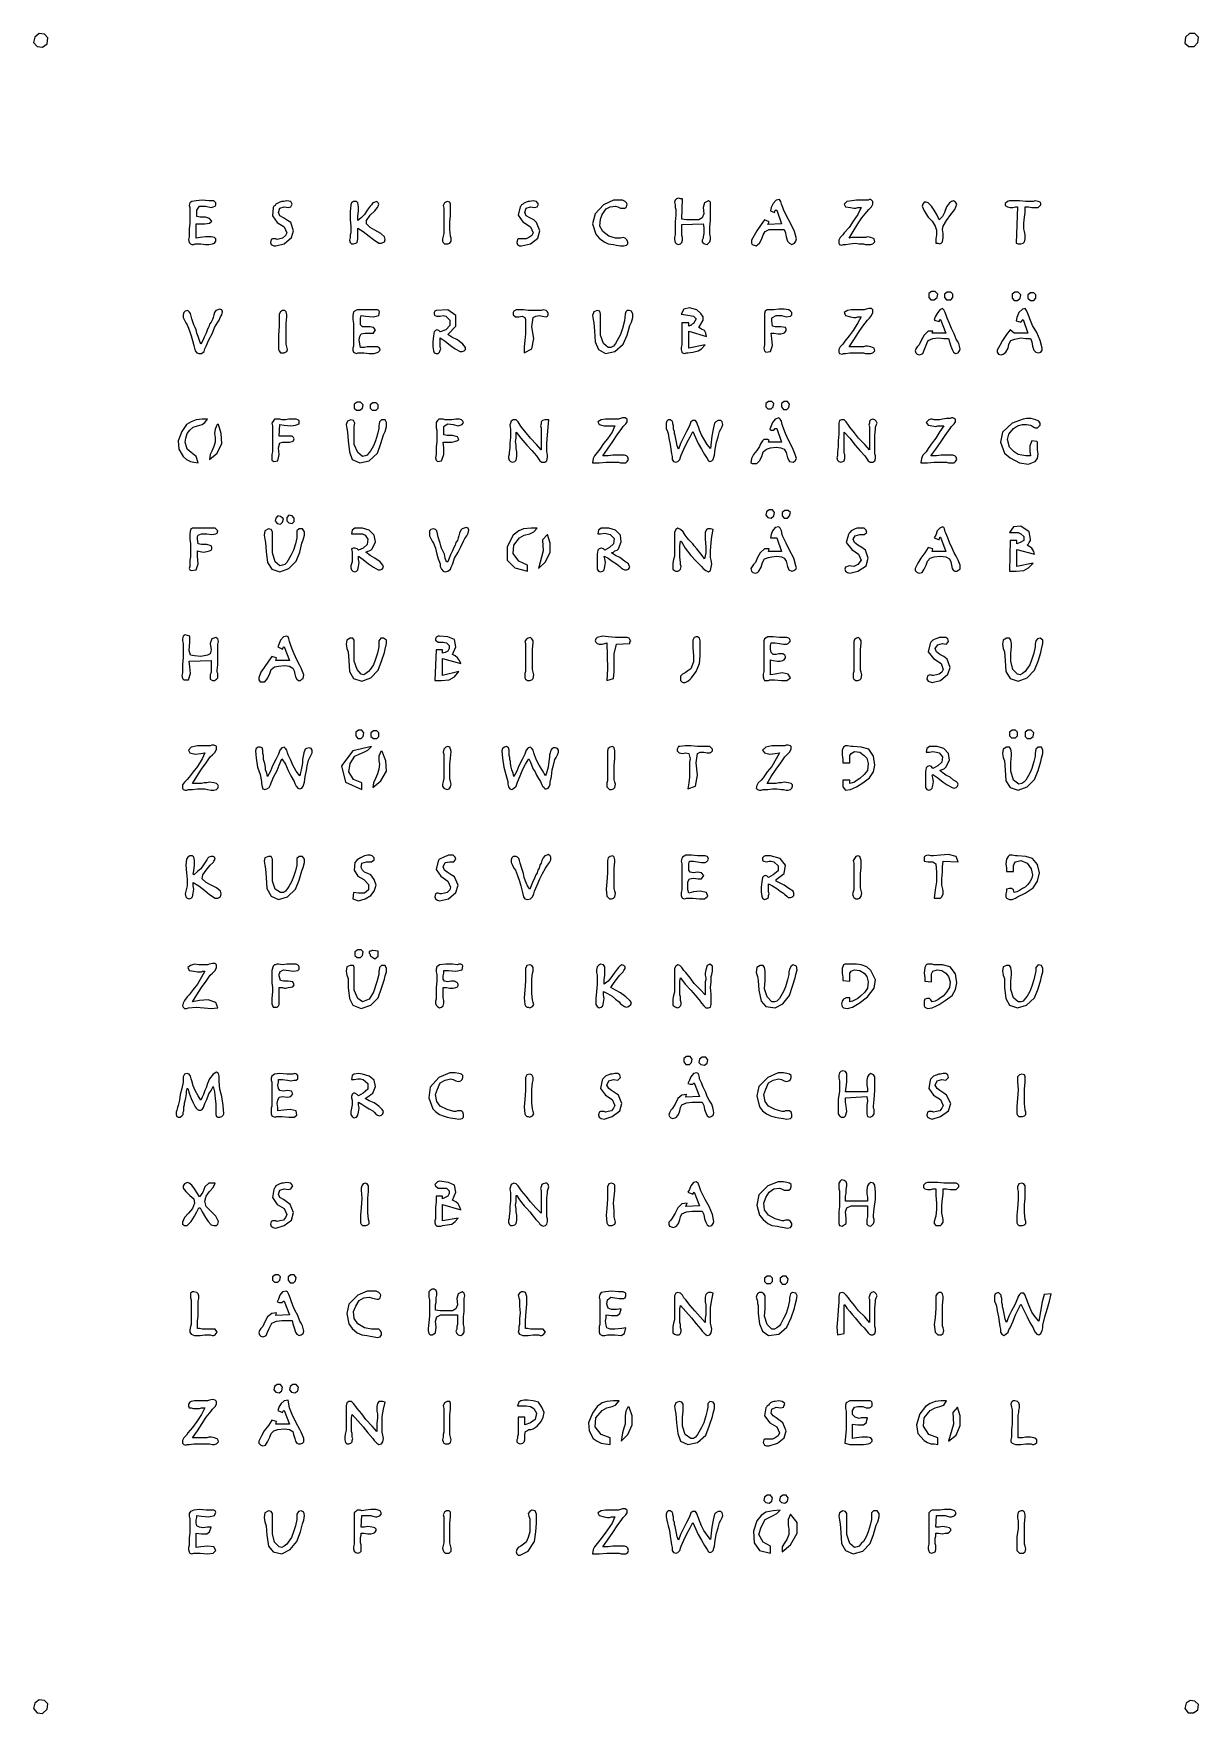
# Model space of a CAD drawing. Header units: inches. Extents: x 93 to 1800, y 90 to 2552.
import ezdxf

# ---------------------------------------------------------------- set-up
doc = ezdxf.new("R2010")
doc.units = ezdxf.units.IN
doc.header["$MEASUREMENT"] = 0

# ---------------------------------------------------------------- blocks, each defined once
blk = doc.blocks.new('At_sub_0')
for p, q in [((95, 2547), (93, 2539)), ((93, 2539), (98, 2533)), ((101, 2552), (95, 2547)), ((109, 2551), (101, 2552)), ((106, 2532), (113, 2537)), ((114, 2546), (109, 2551)), ((113, 2537), (114, 2546)), ((98, 2533), (106, 2532)), ((322, 2304), (321, 2300)), ((321, 2300), (322, 2297)), ((325, 2306), (322, 2304)), ((322, 2297), (322, 2293)), ((322, 2293), (322, 2284)), ((331, 2307), (325, 2306)), ((340, 2308), (331, 2307)), ((332, 2293), (336, 2299)), ((332, 2284), (332, 2293)), ((336, 2299), (345, 2299)), ((350, 2307), (340, 2308)), ((345, 2299), (353, 2297)), ((357, 2307), (350, 2307)), ((353, 2297), (359, 2299)), ((359, 2305), (357, 2307)), ((360, 2304), (359, 2305)), ((359, 2299), (360, 2301)), ((360, 2301), (360, 2304)), ((444, 2297), (443, 2285)), ((445, 2299), (444, 2297)), ((447, 2300), (445, 2299)), ((448, 2302), (447, 2300)), ((450, 2303), (448, 2302)), ((452, 2304), (450, 2303)), ((454, 2305), (452, 2304)), ((452, 2290), (454, 2296)), ((454, 2285), (452, 2290)), ((457, 2306), (454, 2305)), ((454, 2296), (460, 2298)), ((459, 2306), (457, 2306)), ((464, 2307), (459, 2306)), ((460, 2298), (466, 2297)), ((470, 2306), (464, 2307)), ((466, 2297), (470, 2298)), ((472, 2302), (470, 2306)), ((470, 2298), (472, 2302)), ((558, 2301), (557, 2291)), ((557, 2291), (557, 2279)), ((559, 2304), (558, 2301)), ((562, 2306), (559, 2304)), ((566, 2306), (562, 2306)), ((568, 2304), (566, 2306)), ((569, 2298), (568, 2304)), ((568, 2284), (569, 2292)), ((569, 2292), (569, 2298)), ((582, 2293), (578, 2287)), ((586, 2299), (582, 2293)), ((588, 2301), (586, 2299)), ((586, 2286), (593, 2292)), ((590, 2304), (588, 2301)), ((593, 2305), (590, 2304)), ((596, 2306), (593, 2305)), ((593, 2292), (597, 2297)), ((598, 2304), (596, 2306)), ((597, 2297), (598, 2299)), ((599, 2302), (598, 2304)), ((598, 2299), (599, 2302)), ((322, 2274), (321, 2266)), ((321, 2266), (321, 2258)), ((322, 2284), (322, 2274)), ((331, 2252), (331, 2273)), ((331, 2273), (333, 2273)), ((337, 2283), (332, 2284)), ((333, 2273), (336, 2273)), ((336, 2273), (338, 2273)), ((345, 2283), (337, 2283)), ((338, 2273), (340, 2273)), ((340, 2273), (344, 2273)), ((344, 2273), (351, 2274)), ((351, 2281), (345, 2283)), ((354, 2277), (351, 2281)), ((351, 2274), (354, 2277)), ((443, 2285), (450, 2275)), ((450, 2275), (460, 2269)), ((459, 2282), (454, 2285)), ((465, 2278), (459, 2282)), ((460, 2269), (464, 2260)), ((470, 2275), (465, 2278)), ((474, 2263), (470, 2275)), ((557, 2279), (558, 2270)), ((558, 2270), (558, 2260)), ((568, 2278), (568, 2284)), ((573, 2282), (568, 2278)), ((568, 2267), (576, 2262)), ((568, 2262), (568, 2267)), ((578, 2287), (573, 2282)), ((581, 2278), (586, 2286)), ((581, 2273), (581, 2278)), ((586, 2268), (581, 2273)), ((593, 2264), (586, 2268)), ((321, 2254), (320, 2250)), ((320, 2250), (321, 2246)), ((321, 2258), (321, 2254)), ((321, 2246), (323, 2244)), ((323, 2244), (325, 2243)), ((325, 2243), (328, 2243)), ((328, 2243), (330, 2244)), ((330, 2244), (332, 2244)), ((337, 2253), (331, 2252)), ((332, 2244), (338, 2244)), ((345, 2254), (337, 2253)), ((338, 2244), (345, 2243)), ((353, 2254), (345, 2254)), ((345, 2243), (350, 2243)), ((350, 2243), (355, 2244)), ((358, 2253), (353, 2254)), ((355, 2244), (358, 2245)), ((360, 2251), (358, 2253)), ((358, 2245), (360, 2248)), ((360, 2248), (360, 2251)), ((441, 2250), (440, 2246)), ((440, 2246), (441, 2243)), ((443, 2251), (441, 2250)), ((441, 2243), (445, 2241)), ((445, 2251), (443, 2251)), ((448, 2251), (445, 2251)), ((445, 2241), (448, 2241)), ((450, 2250), (448, 2251)), ((448, 2241), (460, 2244)), ((454, 2251), (450, 2250)), ((458, 2252), (454, 2251)), ((462, 2256), (458, 2252)), ((460, 2244), (471, 2253)), ((464, 2260), (462, 2256)), ((471, 2253), (474, 2263)), ((557, 2253), (556, 2249)), ((556, 2249), (557, 2246)), ((558, 2260), (557, 2257)), ((557, 2257), (557, 2253)), ((557, 2246), (559, 2244)), ((559, 2244), (562, 2244)), ((562, 2244), (565, 2245)), ((565, 2245), (567, 2246)), ((567, 2246), (568, 2251)), ((568, 2257), (568, 2262)), ((568, 2251), (568, 2257)), ((576, 2262), (585, 2255)), ((585, 2255), (591, 2250)), ((591, 2250), (599, 2245)), ((602, 2259), (593, 2264)), ((599, 2245), (603, 2245)), ((607, 2254), (602, 2259)), ((603, 2245), (607, 2247)), ((608, 2250), (607, 2254)), ((607, 2247), (608, 2250)), ((313, 2143), (312, 2140)), ((315, 2145), (313, 2143)), ((319, 2146), (315, 2145)), ((321, 2144), (319, 2146)), ((323, 2142), (321, 2144)), ((324, 2138), (323, 2142)), ((358, 2143), (357, 2140)), ((360, 2146), (358, 2143)), ((363, 2147), (360, 2146)), ((366, 2148), (363, 2147)), ((369, 2147), (366, 2148)), ((370, 2144), (369, 2147)), ((369, 2140), (370, 2144)), ((455, 2144), (453, 2141)), ((458, 2146), (455, 2144)), ((461, 2146), (458, 2146)), ((463, 2144), (461, 2146)), ((464, 2140), (463, 2144)), ((562, 2144), (561, 2139)), ((567, 2147), (562, 2144)), ((576, 2147), (567, 2147)), ((586, 2147), (576, 2147)), ((593, 2147), (586, 2147)), ((595, 2147), (593, 2147)), ((597, 2147), (595, 2147)), ((599, 2146), (597, 2147)), ((600, 2144), (599, 2146)), ((599, 2139), (600, 2144)), ((312, 2140), (312, 2136)), ((312, 2136), (314, 2132)), ((314, 2132), (316, 2128)), ((316, 2128), (318, 2125)), ((318, 2125), (321, 2118)), ((321, 2118), (324, 2109)), ((325, 2134), (324, 2138)), ((326, 2131), (325, 2134)), ((327, 2128), (326, 2131)), ((328, 2125), (327, 2128)), ((330, 2121), (328, 2125)), ((331, 2118), (330, 2121)), ((332, 2113), (331, 2118)), ((348, 2119), (346, 2113)), ((350, 2122), (348, 2119)), ((351, 2126), (350, 2122)), ((353, 2129), (351, 2126)), ((355, 2133), (353, 2129)), ((356, 2136), (355, 2133)), ((355, 2113), (358, 2121)), ((357, 2140), (356, 2136)), ((358, 2121), (363, 2129)), ((363, 2129), (365, 2132)), ((365, 2132), (367, 2137)), ((367, 2137), (369, 2140)), ((453, 2123), (452, 2110)), ((453, 2141), (453, 2138)), ((453, 2138), (453, 2134)), ((453, 2134), (453, 2123)), ((463, 2127), (464, 2137)), ((463, 2118), (463, 2127)), ((463, 2107), (463, 2118)), ((464, 2137), (464, 2140)), ((561, 2139), (561, 2133)), ((561, 2133), (562, 2127)), ((562, 2127), (562, 2122)), ((562, 2122), (562, 2116)), ((572, 2135), (573, 2139)), ((572, 2130), (572, 2135)), ((572, 2125), (572, 2130)), ((575, 2122), (572, 2125)), ((573, 2139), (580, 2138)), ((580, 2122), (575, 2122)), ((580, 2138), (591, 2137)), ((586, 2122), (580, 2122)), ((591, 2121), (586, 2122)), ((591, 2137), (599, 2139)), ((594, 2118), (591, 2121)), ((591, 2113), (594, 2118)), ((324, 2109), (326, 2102)), ((326, 2102), (328, 2095)), ((328, 2095), (329, 2091)), ((334, 2108), (332, 2113)), ((336, 2102), (334, 2108)), ((338, 2097), (336, 2102)), ((341, 2102), (338, 2097)), ((343, 2107), (341, 2102)), ((346, 2113), (343, 2107)), ((344, 2090), (346, 2094)), ((346, 2094), (350, 2103)), ((350, 2103), (355, 2113)), ((452, 2110), (452, 2100)), ((452, 2100), (452, 2089)), ((463, 2097), (463, 2107)), ((464, 2093), (463, 2097)), ((465, 2089), (464, 2093)), ((562, 2094), (561, 2091)), ((562, 2116), (562, 2109)), ((562, 2109), (562, 2103)), ((562, 2103), (562, 2097)), ((562, 2097), (562, 2094)), ((570, 2103), (571, 2108)), ((571, 2097), (570, 2103)), ((571, 2108), (573, 2112)), ((572, 2092), (571, 2097)), ((573, 2112), (579, 2113)), ((582, 2093), (578, 2092)), ((579, 2113), (586, 2113)), ((585, 2093), (582, 2093)), ((587, 2093), (585, 2093)), ((586, 2113), (591, 2113)), ((589, 2093), (587, 2093)), ((591, 2093), (589, 2093)), ((593, 2093), (591, 2093)), ((597, 2093), (593, 2093)), ((600, 2091), (597, 2093)), ((329, 2091), (330, 2087)), ((330, 2087), (332, 2084)), ((332, 2084), (335, 2083)), ((335, 2083), (339, 2083)), ((339, 2083), (343, 2086)), ((343, 2086), (344, 2090)), ((452, 2089), (453, 2087)), ((453, 2087), (455, 2084)), ((455, 2084), (457, 2084)), ((457, 2084), (460, 2084)), ((460, 2084), (464, 2086)), ((464, 2086), (465, 2089)), ((561, 2091), (561, 2088)), ((561, 2088), (562, 2085)), ((562, 2085), (564, 2084)), ((564, 2084), (566, 2083)), ((566, 2083), (568, 2084)), ((568, 2084), (570, 2084)), ((570, 2084), (577, 2084)), ((575, 2092), (572, 2092)), ((578, 2092), (575, 2092)), ((577, 2084), (585, 2083)), ((585, 2083), (592, 2083)), ((592, 2083), (598, 2085)), ((598, 2085), (601, 2088)), ((601, 2088), (600, 2091)), ((567, 2012), (563, 2009)), ((563, 2009), (563, 2003)), ((563, 2003), (566, 2000)), ((566, 2000), (571, 2000)), ((572, 2012), (567, 2012)), ((571, 2000), (575, 2003)), ((576, 2008), (572, 2012)), ((575, 2003), (576, 2008)), ((590, 2011), (586, 2008)), ((586, 2008), (586, 2003)), ((586, 2003), (589, 2000)), ((589, 2000), (595, 2000)), ((595, 2011), (590, 2011)), ((598, 2008), (595, 2011)), ((595, 2000), (598, 2003)), ((598, 2003), (598, 2008)), ((317, 1979), (310, 1969)), ((324, 1983), (317, 1979)), ((318, 1966), (322, 1971)), ((322, 1971), (327, 1975)), ((331, 1986), (324, 1983)), ((327, 1975), (333, 1977)), ((340, 1987), (331, 1986)), ((333, 1977), (340, 1979)), ((348, 1987), (340, 1987)), ((340, 1979), (344, 1982)), ((344, 1982), (348, 1987)), ((359, 1972), (358, 1966)), ((362, 1979), (359, 1972)), ((364, 1979), (362, 1979)), ((368, 1966), (364, 1979)), ((444, 1984), (442, 1981)), ((442, 1981), (443, 1977)), ((443, 1977), (443, 1974)), ((443, 1974), (443, 1965)), ((446, 1987), (444, 1984)), ((449, 1987), (446, 1987)), ((451, 1987), (449, 1987)), ((454, 1987), (451, 1987)), ((453, 1962), (454, 1979)), ((457, 1986), (454, 1987)), ((454, 1979), (460, 1978)), ((462, 1986), (457, 1986)), ((460, 1978), (470, 1977)), ((467, 1987), (462, 1986)), ((473, 1987), (467, 1987)), ((470, 1977), (477, 1978)), ((478, 1987), (473, 1987)), ((477, 1978), (482, 1980)), ((480, 1986), (478, 1987)), ((482, 1985), (480, 1986)), ((482, 1983), (482, 1985)), ((482, 1980), (482, 1983)), ((553, 1984), (551, 1979)), ((551, 1979), (552, 1973)), ((552, 1973), (553, 1968)), ((558, 1986), (553, 1984)), ((562, 1985), (558, 1986)), ((564, 1981), (562, 1985)), ((563, 1976), (564, 1981)), ((563, 1972), (563, 1976)), ((563, 1962), (563, 1972)), ((599, 1973), (597, 1965)), ((600, 1983), (599, 1977)), ((599, 1977), (599, 1973)), ((603, 1986), (600, 1983)), ((608, 1986), (603, 1986)), ((610, 1982), (608, 1986)), ((608, 1969), (610, 1976)), ((610, 1976), (610, 1982)), ((310, 1969), (305, 1955)), ((305, 1955), (306, 1943)), ((315, 1953), (316, 1959)), ((318, 1943), (315, 1953)), ((316, 1959), (318, 1966)), ((357, 1947), (354, 1940)), ((359, 1953), (357, 1947)), ((358, 1966), (359, 1960)), ((359, 1960), (359, 1953)), ((362, 1937), (369, 1951)), ((369, 1951), (368, 1966)), ((443, 1965), (443, 1955)), ((443, 1955), (443, 1947)), ((443, 1947), (443, 1939)), ((452, 1945), (454, 1952)), ((453, 1935), (452, 1945)), ((457, 1962), (453, 1962)), ((454, 1952), (458, 1953)), ((462, 1962), (457, 1962)), ((458, 1953), (463, 1953)), ((467, 1962), (462, 1962)), ((463, 1953), (468, 1953)), ((472, 1962), (467, 1962)), ((468, 1953), (472, 1954)), ((474, 1960), (472, 1962)), ((472, 1954), (474, 1955)), ((475, 1958), (474, 1960)), ((474, 1955), (475, 1958)), ((553, 1968), (554, 1955)), ((554, 1955), (556, 1939)), ((563, 1950), (563, 1962)), ((568, 1938), (563, 1950)), ((591, 1948), (587, 1941)), ((594, 1955), (591, 1948)), ((597, 1965), (594, 1955)), ((597, 1937), (602, 1951)), ((602, 1951), (606, 1964)), ((606, 1964), (608, 1969)), ((306, 1943), (312, 1932)), ((312, 1932), (317, 1928)), ((317, 1928), (323, 1925)), ((324, 1938), (318, 1943)), ((323, 1925), (328, 1924)), ((331, 1932), (324, 1938)), ((328, 1924), (334, 1923)), ((334, 1923), (331, 1932)), ((351, 1928), (362, 1937)), ((352, 1935), (351, 1928)), ((354, 1940), (352, 1935)), ((443, 1939), (442, 1935)), ((442, 1935), (442, 1931)), ((442, 1931), (442, 1927)), ((442, 1927), (445, 1925)), ((445, 1925), (451, 1926)), ((451, 1926), (453, 1935)), ((556, 1939), (560, 1928)), ((560, 1928), (571, 1923)), ((575, 1932), (568, 1938)), ((571, 1923), (585, 1926)), ((579, 1933), (575, 1932)), ((582, 1934), (579, 1933)), ((585, 1938), (582, 1934)), ((587, 1941), (585, 1938)), ((585, 1926), (597, 1937)), ((323, 1825), (322, 1819)), ((326, 1827), (323, 1825)), ((328, 1827), (326, 1827)), ((332, 1827), (328, 1827)), ((335, 1827), (332, 1827)), ((341, 1827), (335, 1827)), ((346, 1827), (341, 1827)), ((353, 1827), (346, 1827)), ((359, 1827), (353, 1827)), ((361, 1825), (359, 1827)), ((363, 1823), (361, 1825)), ((362, 1820), (363, 1823)), ((432, 1823), (431, 1817)), ((437, 1826), (432, 1823)), ((441, 1825), (437, 1826)), ((443, 1822), (441, 1825)), ((443, 1817), (443, 1822)), ((448, 1842), (447, 1838)), ((447, 1838), (450, 1834)), ((451, 1845), (448, 1842)), ((450, 1834), (455, 1833)), ((455, 1844), (451, 1845)), ((459, 1841), (455, 1844)), ((455, 1833), (458, 1836)), ((458, 1836), (459, 1841)), ((467, 1846), (464, 1843)), ((464, 1843), (464, 1838)), ((464, 1838), (467, 1835)), ((472, 1845), (467, 1846)), ((467, 1835), (472, 1834)), ((475, 1842), (472, 1845)), ((472, 1834), (475, 1837)), ((475, 1837), (475, 1842)), ((482, 1826), (479, 1823)), ((479, 1823), (479, 1817)), ((487, 1826), (482, 1826)), ((490, 1822), (487, 1826)), ((490, 1817), (490, 1822)), ((560, 1824), (559, 1819)), ((564, 1827), (560, 1824)), ((569, 1827), (564, 1827)), ((575, 1827), (569, 1827)), ((585, 1824), (575, 1827)), ((592, 1817), (585, 1824)), ((322, 1819), (322, 1811)), ((322, 1811), (323, 1804)), ((323, 1804), (323, 1798)), ((323, 1798), (323, 1792)), ((333, 1815), (334, 1817)), ((333, 1814), (333, 1815)), ((333, 1812), (333, 1814)), ((333, 1811), (333, 1812)), ((334, 1804), (333, 1811)), ((334, 1817), (339, 1819)), ((339, 1803), (334, 1804)), ((339, 1819), (347, 1819)), ((347, 1803), (339, 1803)), ((347, 1819), (354, 1818)), ((353, 1801), (347, 1803)), ((354, 1799), (353, 1801)), ((354, 1818), (360, 1819)), ((354, 1797), (354, 1799)), ((360, 1819), (362, 1820)), ((431, 1817), (432, 1811)), ((432, 1811), (433, 1806)), ((433, 1806), (434, 1793)), ((443, 1813), (443, 1817)), ((443, 1803), (443, 1813)), ((443, 1791), (443, 1803)), ((477, 1804), (474, 1795)), ((479, 1813), (477, 1804)), ((479, 1817), (479, 1813)), ((483, 1792), (486, 1805)), ((486, 1805), (488, 1810)), ((488, 1810), (490, 1817)), ((559, 1819), (564, 1819)), ((562, 1798), (559, 1797)), ((564, 1798), (562, 1798)), ((564, 1819), (570, 1819)), ((567, 1797), (564, 1798)), ((576, 1798), (569, 1795)), ((570, 1819), (575, 1819)), ((575, 1819), (579, 1817)), ((582, 1803), (576, 1798)), ((579, 1817), (583, 1811)), ((583, 1811), (582, 1803)), ((589, 1797), (594, 1807)), ((594, 1807), (592, 1817)), ((323, 1785), (322, 1780)), ((322, 1780), (322, 1774)), ((322, 1774), (322, 1771)), ((323, 1792), (323, 1785)), ((331, 1766), (334, 1775)), ((333, 1794), (337, 1793)), ((333, 1786), (333, 1794)), ((334, 1775), (333, 1786)), ((337, 1793), (342, 1792)), ((342, 1792), (347, 1793)), ((347, 1793), (351, 1794)), ((351, 1794), (353, 1795)), ((353, 1795), (354, 1797)), ((434, 1793), (436, 1777)), ((436, 1777), (442, 1767)), ((447, 1778), (443, 1791)), ((454, 1772), (447, 1778)), ((458, 1773), (454, 1772)), ((461, 1774), (458, 1773)), ((464, 1777), (461, 1774)), ((466, 1780), (464, 1777)), ((470, 1787), (466, 1780)), ((467, 1768), (478, 1779)), ((474, 1795), (470, 1787)), ((478, 1779), (483, 1792)), ((559, 1775), (558, 1772)), ((559, 1797), (560, 1792)), ((560, 1778), (559, 1775)), ((560, 1792), (560, 1787)), ((560, 1787), (560, 1783)), ((560, 1783), (560, 1778)), ((569, 1795), (567, 1797)), ((569, 1781), (569, 1786)), ((569, 1786), (576, 1781)), ((570, 1777), (569, 1781)), ((569, 1771), (570, 1777)), ((576, 1781), (584, 1775)), ((580, 1792), (582, 1793)), ((586, 1787), (580, 1792)), ((582, 1793), (585, 1794)), ((584, 1775), (591, 1770)), ((585, 1794), (587, 1795)), ((593, 1783), (586, 1787)), ((587, 1795), (589, 1797)), ((601, 1778), (593, 1783)), ((605, 1773), (601, 1778)), ((606, 1770), (605, 1773)), ((322, 1771), (321, 1768)), ((321, 1768), (322, 1766)), ((322, 1766), (324, 1765)), ((324, 1765), (331, 1766)), ((442, 1767), (454, 1763)), ((454, 1763), (467, 1768)), ((558, 1772), (558, 1769)), ((558, 1769), (559, 1766)), ((559, 1766), (561, 1764)), ((561, 1764), (564, 1763)), ((564, 1763), (566, 1764)), ((566, 1764), (568, 1766)), ((568, 1766), (569, 1771)), ((591, 1770), (598, 1766)), ((598, 1766), (601, 1766)), ((601, 1766), (604, 1767)), ((604, 1767), (606, 1770)), ((312, 1669), (311, 1665)), ((311, 1665), (311, 1662)), ((311, 1662), (312, 1658)), ((315, 1671), (312, 1669)), ((312, 1658), (312, 1648)), ((322, 1669), (315, 1671)), ((321, 1648), (322, 1660)), ((322, 1660), (322, 1669)), ((354, 1665), (352, 1658)), ((352, 1658), (353, 1649)), ((360, 1667), (354, 1665)), ((363, 1665), (360, 1667)), ((364, 1661), (363, 1665)), ((363, 1657), (364, 1661)), ((363, 1653), (363, 1657)), ((363, 1645), (363, 1653)), ((453, 1658), (451, 1653)), ((451, 1653), (458, 1650)), ((455, 1663), (453, 1658)), ((459, 1668), (455, 1663)), ((458, 1650), (459, 1653)), ((464, 1669), (459, 1668)), ((459, 1653), (460, 1653)), ((460, 1653), (468, 1633)), ((466, 1668), (464, 1669)), ((467, 1665), (466, 1668)), ((468, 1661), (467, 1665)), ((469, 1658), (468, 1661)), ((472, 1650), (469, 1658)), ((475, 1643), (472, 1650)), ((552, 1663), (551, 1657)), ((551, 1657), (552, 1651)), ((557, 1666), (552, 1663)), ((552, 1651), (554, 1646)), ((561, 1666), (557, 1666)), ((563, 1663), (561, 1666)), ((563, 1657), (563, 1663)), ((563, 1653), (563, 1657)), ((563, 1643), (563, 1653)), ((599, 1653), (597, 1644)), ((602, 1666), (599, 1662)), ((599, 1662), (599, 1657)), ((599, 1657), (599, 1653)), ((606, 1666), (602, 1666)), ((610, 1663), (606, 1666)), ((607, 1645), (608, 1650)), ((608, 1650), (610, 1658)), ((610, 1658), (610, 1663)), ((312, 1637), (311, 1628)), ((311, 1628), (311, 1619)), ((312, 1648), (312, 1637)), ((323, 1641), (321, 1648)), ((321, 1632), (353, 1633)), ((322, 1624), (321, 1632)), ((329, 1640), (323, 1641)), ((338, 1639), (329, 1640)), ((348, 1641), (338, 1639)), ((352, 1643), (348, 1641)), ((353, 1649), (352, 1643)), ((353, 1633), (353, 1630)), ((353, 1630), (353, 1626)), ((353, 1626), (353, 1622)), ((362, 1619), (363, 1627)), ((363, 1637), (363, 1645)), ((363, 1627), (363, 1637)), ((437, 1632), (431, 1623)), ((442, 1639), (437, 1632)), ((449, 1637), (442, 1639)), ((446, 1624), (452, 1625)), ((448, 1633), (449, 1637)), ((468, 1633), (448, 1633)), ((452, 1625), (461, 1626)), ((461, 1626), (468, 1625)), ((468, 1625), (473, 1622)), ((479, 1634), (475, 1643)), ((483, 1626), (479, 1634)), ((485, 1622), (483, 1626)), ((554, 1646), (555, 1633)), ((555, 1633), (556, 1617)), ((563, 1632), (563, 1643)), ((567, 1620), (563, 1632)), ((591, 1627), (586, 1620)), ((594, 1635), (591, 1627)), ((597, 1644), (594, 1635)), ((598, 1619), (603, 1632)), ((603, 1632), (607, 1645)), ((311, 1615), (310, 1611)), ((310, 1611), (311, 1607)), ((311, 1619), (311, 1615)), ((311, 1607), (313, 1605)), ((313, 1605), (320, 1605)), ((320, 1605), (323, 1614)), ((323, 1614), (322, 1624)), ((353, 1616), (352, 1612)), ((352, 1612), (352, 1609)), ((352, 1609), (352, 1606)), ((352, 1606), (355, 1604)), ((353, 1622), (353, 1619)), ((353, 1619), (353, 1616)), ((355, 1604), (358, 1604)), ((358, 1604), (361, 1606)), ((361, 1606), (363, 1608)), ((362, 1616), (362, 1619)), ((363, 1614), (362, 1616)), ((363, 1611), (363, 1614)), ((363, 1608), (363, 1611)), ((426, 1616), (423, 1608)), ((423, 1608), (423, 1605)), ((423, 1605), (425, 1602)), ((425, 1602), (429, 1602)), ((431, 1623), (426, 1616)), ((429, 1602), (432, 1602)), ((432, 1602), (436, 1607)), ((436, 1607), (439, 1614)), ((439, 1614), (441, 1620)), ((441, 1620), (446, 1624)), ((473, 1622), (475, 1618)), ((475, 1618), (476, 1613)), ((476, 1613), (477, 1609)), ((477, 1609), (479, 1606)), ((479, 1606), (481, 1604)), ((481, 1604), (484, 1604)), ((484, 1604), (486, 1606)), ((487, 1617), (485, 1622)), ((486, 1606), (488, 1607)), ((489, 1612), (487, 1617)), ((488, 1607), (489, 1612)), ((556, 1617), (562, 1607)), ((562, 1607), (574, 1603)), ((573, 1613), (567, 1620)), ((577, 1612), (573, 1613)), ((574, 1603), (587, 1608)), ((580, 1614), (577, 1612)), ((584, 1617), (580, 1614)), ((586, 1620), (584, 1617)), ((587, 1608), (598, 1619)), ((569, 1531), (565, 1528)), ((565, 1528), (565, 1523)), ((574, 1531), (569, 1531)), ((577, 1527), (574, 1531)), ((576, 1522), (577, 1527)), ((591, 1530), (587, 1527)), ((587, 1527), (587, 1522)), ((596, 1530), (591, 1530)), ((599, 1527), (596, 1530)), ((599, 1522), (599, 1527)), ((324, 1506), (320, 1502)), ((320, 1502), (322, 1498)), ((333, 1508), (324, 1506)), ((344, 1508), (333, 1508)), ((352, 1508), (344, 1508)), ((354, 1509), (352, 1508)), ((357, 1509), (354, 1509)), ((360, 1508), (357, 1509)), ((359, 1499), (361, 1503)), ((361, 1507), (360, 1508)), ((361, 1503), (361, 1507)), ((419, 1504), (418, 1501)), ((422, 1506), (419, 1504)), ((425, 1506), (422, 1506)), ((428, 1505), (425, 1506)), ((429, 1502), (428, 1505)), ((429, 1500), (429, 1502)), ((454, 1502), (453, 1499)), ((457, 1505), (454, 1502)), ((460, 1506), (457, 1505)), ((462, 1504), (460, 1506)), ((464, 1502), (462, 1504)), ((465, 1498), (464, 1502)), ((491, 1503), (489, 1498)), ((493, 1504), (491, 1503)), ((497, 1505), (493, 1504)), ((500, 1504), (497, 1505)), ((501, 1502), (500, 1504)), ((501, 1498), (501, 1502)), ((588, 1507), (561, 1501)), ((565, 1523), (568, 1519)), ((568, 1519), (573, 1519)), ((573, 1519), (576, 1522)), ((577, 1499), (583, 1502)), ((583, 1502), (588, 1507)), ((587, 1522), (591, 1519)), ((591, 1519), (596, 1519)), ((596, 1519), (599, 1522)), ((322, 1498), (330, 1496)), ((333, 1478), (327, 1470)), ((330, 1496), (338, 1497)), ((340, 1489), (333, 1478)), ((338, 1497), (344, 1498)), ((339, 1474), (346, 1483)), ((344, 1498), (340, 1489)), ((346, 1483), (352, 1492)), ((352, 1492), (355, 1495)), ((355, 1495), (359, 1499)), ((418, 1501), (419, 1490)), ((419, 1490), (421, 1477)), ((429, 1497), (429, 1500)), ((430, 1494), (429, 1497)), ((430, 1491), (430, 1494)), ((430, 1488), (430, 1491)), ((431, 1485), (430, 1488)), ((432, 1482), (431, 1485)), ((433, 1477), (432, 1482)), ((443, 1479), (440, 1471)), ((448, 1488), (443, 1479)), ((452, 1496), (448, 1488)), ((450, 1472), (453, 1480)), ((453, 1499), (452, 1496)), ((453, 1480), (457, 1489)), ((457, 1489), (462, 1481)), ((462, 1481), (466, 1472)), ((466, 1495), (465, 1498)), ((470, 1487), (466, 1495)), ((473, 1480), (470, 1487)), ((478, 1471), (473, 1480)), ((486, 1478), (485, 1473)), ((487, 1483), (486, 1478)), ((488, 1493), (487, 1488)), ((487, 1488), (487, 1483)), ((489, 1498), (488, 1493)), ((493, 1472), (494, 1479)), ((494, 1479), (496, 1487)), ((496, 1487), (498, 1491)), ((498, 1491), (500, 1495)), ((500, 1495), (501, 1498)), ((561, 1501), (544, 1479)), ((544, 1479), (550, 1455)), ((555, 1470), (557, 1482)), ((557, 1482), (564, 1493)), ((564, 1493), (570, 1496)), ((570, 1496), (577, 1499)), ((602, 1500), (599, 1493)), ((599, 1493), (599, 1486)), ((599, 1486), (600, 1481)), ((600, 1481), (599, 1474)), ((604, 1500), (602, 1500)), ((609, 1486), (604, 1500)), ((610, 1471), (609, 1486)), ((314, 1455), (311, 1451)), ((318, 1459), (314, 1455)), ((321, 1462), (318, 1459)), ((327, 1470), (321, 1462)), ((326, 1453), (332, 1463)), ((330, 1453), (326, 1453)), ((334, 1453), (330, 1453)), ((332, 1463), (339, 1474)), ((339, 1453), (334, 1453)), ((343, 1454), (339, 1453)), ((347, 1454), (343, 1454)), ((351, 1455), (347, 1454)), ((357, 1454), (351, 1455)), ((361, 1453), (357, 1454)), ((363, 1451), (361, 1453)), ((421, 1477), (425, 1466)), ((425, 1466), (427, 1456)), ((427, 1456), (427, 1453)), ((427, 1453), (428, 1448)), ((433, 1473), (433, 1477)), ((435, 1468), (433, 1473)), ((436, 1463), (435, 1468)), ((440, 1471), (436, 1463)), ((440, 1451), (441, 1454)), ((441, 1454), (445, 1463)), ((445, 1463), (450, 1472)), ((466, 1472), (470, 1464)), ((470, 1464), (475, 1456)), ((475, 1456), (476, 1453)), ((476, 1453), (478, 1449)), ((483, 1464), (478, 1471)), ((484, 1469), (483, 1464)), ((485, 1473), (484, 1469)), ((489, 1452), (490, 1455)), ((490, 1455), (491, 1463)), ((491, 1463), (493, 1472)), ((550, 1455), (574, 1444)), ((562, 1459), (555, 1470)), ((574, 1454), (562, 1459)), ((574, 1444), (574, 1454)), ((590, 1447), (602, 1457)), ((591, 1454), (590, 1447)), ((594, 1460), (591, 1454)), ((597, 1467), (594, 1460)), ((599, 1474), (597, 1467)), ((602, 1457), (610, 1471)), ((311, 1451), (311, 1446)), ((311, 1446), (312, 1444)), ((312, 1444), (315, 1443)), ((315, 1443), (317, 1443)), ((317, 1443), (320, 1444)), ((320, 1444), (326, 1444)), ((326, 1444), (333, 1445)), ((333, 1445), (338, 1445)), ((338, 1445), (344, 1445)), ((344, 1445), (348, 1444)), ((348, 1444), (353, 1443)), ((353, 1443), (357, 1443)), ((357, 1443), (361, 1444)), ((361, 1444), (363, 1446)), ((364, 1449), (363, 1451)), ((363, 1446), (364, 1449)), ((428, 1448), (429, 1445)), ((429, 1445), (432, 1444)), ((432, 1444), (435, 1445)), ((435, 1445), (438, 1447)), ((438, 1447), (440, 1451)), ((478, 1449), (480, 1446)), ((480, 1446), (483, 1445)), ((483, 1445), (486, 1446)), ((486, 1446), (488, 1449)), ((488, 1449), (489, 1452)), ((317, 1342), (316, 1333)), ((316, 1333), (317, 1322)), ((319, 1345), (317, 1342)), ((322, 1347), (319, 1345)), ((326, 1347), (322, 1347)), ((328, 1345), (326, 1347)), ((329, 1340), (328, 1345)), ((328, 1325), (329, 1333)), ((329, 1333), (329, 1340)), ((343, 1335), (338, 1328)), ((347, 1341), (343, 1335)), ((346, 1326), (352, 1333)), ((348, 1343), (347, 1341)), ((350, 1345), (348, 1343)), ((353, 1346), (350, 1345)), ((352, 1333), (356, 1337)), ((356, 1346), (353, 1346)), ((358, 1345), (356, 1346)), ((356, 1337), (357, 1339)), ((357, 1339), (359, 1342)), ((359, 1342), (358, 1345)), ((432, 1344), (431, 1339)), ((431, 1339), (432, 1333)), ((437, 1346), (432, 1344)), ((432, 1333), (433, 1328)), ((441, 1346), (437, 1346)), ((443, 1342), (441, 1346)), ((443, 1337), (443, 1342)), ((443, 1333), (443, 1337)), ((443, 1323), (443, 1333)), ((479, 1333), (477, 1325)), ((482, 1346), (479, 1343)), ((479, 1343), (479, 1338)), ((479, 1338), (479, 1333)), ((487, 1346), (482, 1346)), ((486, 1325), (488, 1330)), ((490, 1342), (487, 1346)), ((488, 1330), (490, 1337)), ((490, 1337), (490, 1342)), ((564, 1337), (563, 1326)), ((567, 1341), (564, 1337)), ((572, 1344), (567, 1341)), ((578, 1347), (572, 1344)), ((573, 1330), (574, 1336)), ((575, 1326), (573, 1330)), ((574, 1336), (581, 1338)), ((583, 1348), (578, 1347)), ((581, 1338), (588, 1338)), ((586, 1348), (583, 1348)), ((589, 1347), (586, 1348)), ((588, 1338), (592, 1341)), ((592, 1344), (589, 1347)), ((592, 1341), (592, 1344)), ((317, 1322), (318, 1312)), ((318, 1312), (318, 1303)), ((327, 1320), (328, 1325)), ((328, 1319), (327, 1320)), ((327, 1308), (335, 1303)), ((327, 1303), (327, 1308)), ((333, 1324), (328, 1319)), ((338, 1328), (333, 1324)), ((340, 1313), (341, 1319)), ((346, 1308), (340, 1313)), ((341, 1319), (346, 1326)), ((353, 1304), (346, 1308)), ((433, 1328), (434, 1315)), ((434, 1315), (435, 1299)), ((443, 1310), (443, 1323)), ((447, 1298), (443, 1310)), ((471, 1309), (467, 1302)), ((474, 1316), (471, 1309)), ((477, 1325), (474, 1316)), ((477, 1298), (482, 1311)), ((482, 1311), (486, 1325)), ((563, 1326), (568, 1317)), ((568, 1317), (577, 1312)), ((578, 1323), (575, 1326)), ((577, 1312), (584, 1305)), ((583, 1321), (578, 1323)), ((587, 1319), (583, 1321)), ((584, 1305), (584, 1297)), ((592, 1312), (587, 1319)), ((595, 1304), (592, 1312)), ((316, 1295), (315, 1291)), ((315, 1291), (316, 1287)), ((317, 1299), (316, 1295)), ((316, 1287), (318, 1285)), ((318, 1303), (317, 1299)), ((318, 1285), (321, 1284)), ((321, 1284), (324, 1285)), ((324, 1285), (326, 1287)), ((326, 1287), (327, 1292)), ((328, 1298), (327, 1303)), ((327, 1292), (328, 1298)), ((335, 1303), (344, 1296)), ((344, 1296), (351, 1290)), ((351, 1290), (359, 1285)), ((361, 1300), (353, 1304)), ((359, 1285), (363, 1285)), ((367, 1295), (361, 1300)), ((363, 1285), (367, 1287)), ((368, 1291), (367, 1295)), ((367, 1287), (368, 1291)), ((435, 1299), (441, 1288)), ((441, 1288), (452, 1283)), ((455, 1293), (447, 1298)), ((452, 1283), (465, 1287)), ((459, 1293), (455, 1293)), ((462, 1295), (459, 1293)), ((465, 1299), (462, 1295)), ((467, 1302), (465, 1299)), ((465, 1287), (477, 1298)), ((562, 1293), (561, 1284)), ((561, 1284), (569, 1281)), ((569, 1292), (562, 1293)), ((578, 1292), (569, 1292)), ((569, 1281), (579, 1284)), ((584, 1297), (578, 1292)), ((579, 1284), (587, 1289)), ((587, 1289), (592, 1295)), ((592, 1295), (595, 1304)), ((568, 1209), (564, 1206)), ((573, 1209), (568, 1209)), ((576, 1206), (573, 1209)), ((586, 1207), (585, 1206)), ((587, 1207), (586, 1207)), ((589, 1208), (587, 1207)), ((590, 1208), (589, 1208)), ((598, 1207), (590, 1208)), ((598, 1200), (598, 1207)), ((323, 1186), (319, 1183)), ((319, 1183), (321, 1179)), ((329, 1188), (323, 1186)), ((335, 1187), (329, 1188)), ((342, 1187), (335, 1187)), ((348, 1187), (342, 1187)), ((351, 1188), (348, 1187)), ((355, 1189), (351, 1188)), ((359, 1189), (355, 1189)), ((361, 1187), (359, 1189)), ((359, 1179), (361, 1183)), ((361, 1183), (361, 1187)), ((444, 1185), (442, 1179)), ((446, 1187), (444, 1185)), ((447, 1187), (446, 1187)), ((450, 1188), (447, 1187)), ((452, 1188), (450, 1188)), ((458, 1187), (452, 1188)), ((464, 1188), (458, 1187)), ((472, 1188), (464, 1188)), ((478, 1188), (472, 1188)), ((481, 1186), (478, 1188)), ((482, 1184), (481, 1186)), ((482, 1181), (482, 1184)), ((552, 1184), (551, 1178)), ((557, 1186), (552, 1184)), ((562, 1186), (557, 1186)), ((563, 1183), (562, 1186)), ((563, 1177), (563, 1183)), ((564, 1206), (564, 1201)), ((564, 1201), (567, 1198)), ((567, 1198), (572, 1198)), ((572, 1198), (575, 1201)), ((575, 1201), (576, 1206)), ((585, 1206), (585, 1204)), ((585, 1204), (586, 1203)), ((586, 1203), (586, 1201)), ((586, 1201), (587, 1200)), ((587, 1200), (593, 1196)), ((593, 1196), (598, 1200)), ((600, 1183), (599, 1177)), ((603, 1186), (600, 1183)), ((608, 1186), (603, 1186)), ((610, 1182), (608, 1186)), ((610, 1177), (610, 1182)), ((321, 1179), (328, 1178)), ((333, 1159), (327, 1151)), ((328, 1178), (333, 1177)), ((333, 1177), (336, 1177)), ((339, 1169), (333, 1159)), ((336, 1177), (339, 1177)), ((344, 1178), (339, 1169)), ((339, 1177), (341, 1178)), ((339, 1154), (346, 1163)), ((341, 1178), (344, 1178)), ((346, 1163), (352, 1172)), ((352, 1172), (355, 1175)), ((355, 1175), (359, 1179)), ((442, 1179), (442, 1170)), ((442, 1170), (442, 1161)), ((442, 1161), (443, 1154)), ((453, 1174), (454, 1175)), ((453, 1172), (453, 1174)), ((453, 1171), (453, 1172)), ((455, 1164), (453, 1171)), ((454, 1177), (459, 1180)), ((454, 1175), (454, 1177)), ((459, 1163), (455, 1164)), ((459, 1180), (467, 1179)), ((466, 1163), (459, 1163)), ((473, 1162), (466, 1163)), ((467, 1179), (474, 1178)), ((475, 1158), (473, 1162)), ((473, 1155), (475, 1158)), ((474, 1178), (480, 1179)), ((480, 1179), (482, 1181)), ((551, 1178), (552, 1172)), ((552, 1172), (554, 1167)), ((554, 1167), (554, 1154)), ((563, 1173), (563, 1177)), ((563, 1163), (563, 1173)), ((563, 1150), (563, 1163)), ((596, 1162), (591, 1147)), ((599, 1173), (596, 1162)), ((599, 1177), (599, 1173)), ((603, 1153), (607, 1166)), ((607, 1166), (608, 1171)), ((608, 1171), (610, 1177)), ((314, 1135), (312, 1131)), ((318, 1140), (314, 1135)), ((321, 1143), (318, 1140)), ((327, 1151), (321, 1143)), ((326, 1133), (332, 1143)), ((336, 1135), (326, 1133)), ((332, 1143), (339, 1154)), ((349, 1136), (336, 1135)), ((360, 1132), (349, 1136)), ((443, 1148), (442, 1138)), ((442, 1138), (442, 1130)), ((443, 1154), (443, 1148)), ((453, 1154), (455, 1154)), ((453, 1148), (453, 1154)), ((453, 1142), (453, 1148)), ((453, 1135), (453, 1142)), ((453, 1129), (453, 1135)), ((455, 1154), (458, 1154)), ((458, 1154), (460, 1153)), ((460, 1153), (462, 1153)), ((462, 1153), (466, 1154)), ((466, 1154), (473, 1155)), ((554, 1154), (556, 1138)), ((556, 1138), (561, 1128)), ((568, 1138), (563, 1150)), ((575, 1133), (568, 1138)), ((585, 1137), (575, 1133)), ((591, 1147), (585, 1137)), ((587, 1128), (598, 1139)), ((598, 1139), (603, 1153)), ((312, 1131), (311, 1127)), ((311, 1127), (312, 1125)), ((312, 1125), (314, 1123)), ((314, 1123), (317, 1123)), ((317, 1123), (320, 1124)), ((320, 1124), (331, 1125)), ((331, 1125), (343, 1124)), ((343, 1124), (353, 1123)), ((353, 1123), (363, 1124)), ((363, 1124), (360, 1132)), ((442, 1130), (444, 1125)), ((444, 1125), (447, 1125)), ((447, 1125), (450, 1125)), ((450, 1125), (452, 1127)), ((452, 1127), (453, 1129)), ((561, 1128), (573, 1123)), ((573, 1123), (587, 1128)), ((312, 1015), (310, 1006)), ((314, 1027), (312, 1023)), ((312, 1023), (312, 1019)), ((312, 1019), (312, 1015)), ((318, 1028), (314, 1027)), ((321, 1027), (318, 1028)), ((323, 1024), (321, 1027)), ((324, 1020), (323, 1024)), ((325, 1017), (324, 1020)), ((327, 1010), (325, 1017)), ((330, 1003), (327, 1010)), ((348, 1013), (346, 1007)), ((351, 1020), (348, 1013)), ((356, 1027), (351, 1020)), ((361, 1030), (356, 1027)), ((364, 1028), (361, 1030)), ((365, 1024), (364, 1028)), ((365, 1020), (365, 1024)), ((365, 1016), (365, 1020)), ((366, 1005), (365, 1016)), ((442, 1024), (441, 1021)), ((441, 1021), (441, 1018)), ((441, 1018), (442, 1015)), ((446, 1027), (442, 1024)), ((442, 1015), (442, 1012)), ((442, 1012), (442, 1004)), ((454, 1028), (446, 1027)), ((451, 1011), (452, 1015)), ((452, 1006), (451, 1011)), ((452, 1015), (452, 1019)), ((452, 1019), (458, 1019)), ((464, 1027), (454, 1028)), ((458, 1019), (465, 1018)), ((471, 1027), (464, 1027)), ((465, 1018), (470, 1017)), ((470, 1017), (475, 1018)), ((473, 1027), (471, 1027)), ((476, 1028), (473, 1027)), ((475, 1018), (478, 1018)), ((479, 1027), (476, 1028)), ((478, 1018), (480, 1020)), ((480, 1025), (479, 1027)), ((480, 1022), (480, 1025)), ((480, 1020), (480, 1022)), ((560, 1025), (559, 1019)), ((559, 1019), (563, 1019)), ((563, 1027), (560, 1025)), ((569, 1028), (563, 1027)), ((563, 1019), (568, 1020)), ((568, 1020), (572, 1020)), ((575, 1027), (569, 1028)), ((572, 1020), (576, 1019)), ((585, 1024), (575, 1027)), ((576, 1019), (583, 1013)), ((583, 1013), (583, 1005)), ((592, 1018), (585, 1024)), ((594, 1009), (592, 1018)), ((307, 989), (305, 981)), ((308, 997), (307, 989)), ((310, 1006), (308, 997)), ((314, 985), (315, 988)), ((314, 982), (314, 985)), ((315, 988), (316, 992)), ((316, 992), (317, 998)), ((317, 1002), (318, 1006)), ((317, 998), (317, 1002)), ((318, 1006), (319, 1006)), ((319, 1006), (321, 999)), ((321, 999), (324, 991)), ((324, 991), (327, 985)), ((327, 985), (330, 979)), ((334, 995), (330, 1003)), ((338, 989), (334, 995)), ((340, 993), (338, 989)), ((342, 997), (340, 993)), ((344, 1003), (342, 997)), ((346, 1007), (344, 1003)), ((344, 984), (347, 990)), ((347, 990), (350, 998)), ((350, 998), (353, 1003)), ((353, 1003), (356, 1009)), ((356, 1009), (358, 1001)), ((358, 1001), (359, 991)), ((359, 991), (360, 983)), ((369, 994), (366, 1005)), ((371, 981), (369, 994)), ((442, 1004), (442, 995)), ((442, 995), (442, 988)), ((442, 988), (442, 980)), ((450, 984), (451, 989)), ((451, 989), (453, 993)), ((454, 1003), (452, 1006)), ((453, 993), (458, 994)), ((459, 1002), (454, 1003)), ((458, 994), (465, 993)), ((465, 1003), (459, 1002)), ((471, 1002), (465, 1003)), ((465, 993), (470, 994)), ((470, 994), (473, 998)), ((473, 998), (471, 1002)), ((560, 997), (559, 994)), ((559, 994), (559, 992)), ((559, 992), (560, 989)), ((562, 999), (560, 997)), ((560, 989), (560, 987)), ((560, 987), (560, 982)), ((564, 999), (562, 999)), ((567, 997), (564, 999)), ((569, 995), (567, 997)), ((576, 999), (569, 995)), ((569, 982), (569, 986)), ((569, 986), (574, 983)), ((583, 1005), (576, 999)), ((579, 991), (582, 993)), ((585, 988), (579, 991)), ((582, 993), (585, 995)), ((585, 995), (587, 997)), ((592, 985), (585, 988)), ((587, 997), (590, 999)), ((590, 999), (594, 1009)), ((599, 980), (592, 985)), ((303, 974), (302, 971)), ((302, 971), (302, 968)), ((302, 968), (303, 965)), ((304, 978), (303, 974)), ((303, 965), (305, 964)), ((305, 981), (304, 978)), ((305, 964), (308, 964)), ((308, 964), (310, 966)), ((310, 966), (312, 968)), ((312, 971), (313, 973)), ((312, 968), (312, 971)), ((313, 979), (314, 982)), ((313, 976), (313, 979)), ((313, 973), (313, 976)), ((330, 979), (331, 977)), ((331, 977), (333, 975)), ((333, 975), (335, 974)), ((335, 974), (338, 974)), ((338, 974), (340, 975)), ((340, 975), (342, 978)), ((342, 978), (343, 981)), ((343, 981), (344, 984)), ((360, 983), (360, 975)), ((360, 975), (360, 972)), ((360, 972), (360, 968)), ((360, 968), (361, 965)), ((361, 965), (363, 964)), ((363, 964), (366, 964)), ((366, 964), (369, 965)), ((369, 965), (371, 967)), ((372, 969), (371, 981)), ((371, 967), (372, 969)), ((442, 980), (441, 977)), ((441, 977), (441, 972)), ((441, 972), (441, 969)), ((441, 969), (442, 966)), ((442, 966), (444, 965)), ((444, 965), (447, 964)), ((447, 964), (449, 965)), ((449, 965), (451, 965)), ((451, 978), (450, 984)), ((451, 973), (451, 978)), ((459, 974), (451, 973)), ((451, 965), (457, 965)), ((457, 965), (467, 964)), ((469, 975), (459, 974)), ((467, 964), (475, 964)), ((478, 973), (469, 975)), ((475, 964), (479, 967)), ((479, 967), (478, 973)), ((559, 977), (558, 972)), ((558, 972), (558, 968)), ((558, 968), (560, 965)), ((560, 982), (559, 977)), ((560, 965), (563, 963)), ((563, 963), (566, 964)), ((566, 964), (568, 967)), ((568, 967), (569, 971)), ((570, 977), (569, 982)), ((569, 971), (570, 977)), ((574, 983), (580, 979)), ((580, 979), (585, 976)), ((585, 976), (590, 973)), ((590, 973), (592, 971)), ((592, 971), (595, 968)), ((595, 968), (597, 967)), ((597, 967), (600, 966)), ((604, 975), (599, 980)), ((600, 966), (603, 967)), ((603, 967), (605, 969)), ((606, 972), (604, 975)), ((605, 969), (606, 972)), ((314, 866), (312, 863)), ((312, 863), (312, 860)), ((318, 868), (314, 866)), ((321, 867), (318, 868)), ((325, 864), (321, 867)), ((329, 859), (325, 864)), ((344, 862), (341, 854)), ((350, 867), (344, 862)), ((359, 867), (350, 867)), ((356, 861), (359, 867)), ((448, 863), (447, 861)), ((450, 864), (448, 863)), ((452, 865), (450, 864)), ((454, 866), (452, 865)), ((457, 867), (454, 866)), ((459, 867), (457, 867)), ((464, 868), (459, 867)), ((470, 867), (464, 868)), ((473, 863), (470, 867)), ((470, 859), (473, 863)), ((574, 863), (573, 860)), ((576, 866), (574, 863)), ((579, 867), (576, 866)), ((582, 866), (579, 867)), ((584, 863), (582, 866)), ((584, 859), (584, 863)), ((312, 860), (316, 855)), ((316, 855), (322, 849)), ((322, 849), (328, 844)), ((329, 838), (326, 830)), ((328, 844), (329, 838)), ((333, 852), (329, 859)), ((336, 847), (333, 852)), ((341, 854), (336, 847)), ((344, 841), (346, 848)), ((346, 833), (344, 841)), ((346, 848), (351, 855)), ((351, 855), (356, 861)), ((445, 858), (443, 846)), ((443, 846), (450, 836)), ((446, 860), (445, 858)), ((447, 861), (446, 860)), ((452, 851), (454, 857)), ((454, 846), (452, 851)), ((454, 857), (460, 859)), ((459, 843), (454, 846)), ((465, 839), (459, 843)), ((460, 859), (466, 858)), ((469, 836), (465, 839)), ((466, 858), (470, 859)), ((573, 860), (573, 857)), ((573, 857), (574, 845)), ((574, 845), (573, 831)), ((583, 845), (584, 855)), ((583, 836), (583, 845)), ((584, 855), (584, 859)), ((314, 817), (311, 810)), ((320, 823), (314, 817)), ((326, 830), (320, 823)), ((324, 811), (329, 819)), ((329, 819), (332, 825)), ((332, 825), (335, 831)), ((335, 831), (337, 831)), ((337, 831), (340, 825)), ((340, 825), (345, 817)), ((345, 817), (349, 811)), ((352, 827), (346, 833)), ((360, 819), (352, 827)), ((364, 811), (360, 819)), ((450, 836), (460, 830)), ((459, 813), (454, 812)), ((462, 817), (459, 813)), ((460, 830), (464, 821)), ((460, 805), (471, 813)), ((464, 821), (462, 817)), ((474, 824), (469, 836)), ((471, 813), (474, 824)), ((573, 831), (572, 820)), ((572, 820), (572, 809)), ((583, 824), (583, 836)), ((584, 814), (583, 824)), ((585, 811), (584, 814)), ((311, 810), (311, 807)), ((311, 807), (314, 805)), ((314, 805), (318, 805)), ((318, 805), (320, 807)), ((320, 807), (324, 811)), ((349, 811), (353, 806)), ((353, 806), (357, 805)), ((357, 805), (361, 805)), ((361, 805), (363, 807)), ((363, 807), (364, 811)), ((441, 811), (440, 807)), ((440, 807), (441, 804)), ((443, 812), (441, 811)), ((441, 804), (444, 802)), ((445, 812), (443, 812)), ((444, 802), (448, 801)), ((448, 812), (445, 812)), ((450, 811), (448, 812)), ((448, 801), (460, 805)), ((454, 812), (450, 811)), ((572, 809), (573, 807)), ((573, 807), (575, 805)), ((575, 805), (578, 805)), ((578, 805), (580, 805)), ((580, 805), (583, 806)), ((583, 806), (585, 808)), ((585, 808), (585, 811)), ((447, 733), (443, 730)), ((443, 730), (443, 725)), ((443, 725), (446, 722)), ((446, 722), (451, 722)), ((452, 733), (447, 733)), ((451, 722), (454, 725)), ((455, 730), (452, 733)), ((454, 725), (455, 730)), ((470, 733), (466, 730)), ((466, 730), (466, 725)), ((466, 725), (469, 721)), ((469, 721), (474, 721)), ((475, 733), (470, 733)), ((474, 721), (477, 724)), ((478, 729), (475, 733)), ((477, 724), (478, 729)), ((326, 708), (323, 706)), ((323, 706), (323, 703)), ((323, 703), (323, 699)), ((323, 699), (324, 696)), ((324, 696), (324, 693)), ((324, 693), (324, 685)), ((328, 708), (326, 708)), ((332, 707), (328, 708)), ((334, 705), (332, 707)), ((335, 702), (334, 705)), ((334, 694), (335, 698)), ((334, 690), (334, 694)), ((334, 687), (334, 690)), ((335, 698), (335, 702)), ((452, 697), (450, 693)), ((450, 693), (453, 692)), ((454, 703), (452, 697)), ((453, 692), (455, 692)), ((458, 708), (454, 703)), ((455, 692), (457, 692)), ((457, 692), (459, 694)), ((463, 709), (458, 708)), ((459, 694), (460, 694)), ((460, 694), (468, 674)), ((465, 708), (463, 709)), ((467, 704), (465, 708)), ((469, 699), (467, 704)), ((470, 696), (469, 699)), ((473, 688), (470, 696)), ((555, 690), (552, 676)), ((568, 703), (555, 690)), ((565, 687), (570, 695)), ((582, 709), (568, 703)), ((570, 695), (577, 699)), ((577, 699), (585, 700)), ((586, 709), (582, 709)), ((585, 700), (588, 699)), ((590, 709), (586, 709)), ((588, 699), (592, 698)), ((595, 709), (590, 709)), ((592, 698), (596, 697)), ((599, 707), (595, 709)), ((596, 697), (599, 697)), ((601, 705), (599, 707)), ((599, 697), (601, 699)), ((602, 703), (601, 705)), ((601, 699), (602, 703)), ((324, 685), (324, 675)), ((324, 675), (324, 668)), ((324, 668), (324, 660)), ((333, 666), (334, 671)), ((333, 660), (333, 666)), ((334, 683), (334, 687)), ((334, 680), (334, 683)), ((334, 676), (334, 680)), ((334, 671), (334, 676)), ((436, 671), (432, 664)), ((442, 676), (436, 671)), ((449, 677), (442, 676)), ((442, 662), (449, 665)), ((448, 673), (449, 677)), ((468, 674), (448, 673)), ((449, 665), (457, 666)), ((457, 666), (465, 666)), ((465, 666), (472, 666)), ((472, 666), (473, 661)), ((476, 681), (473, 688)), ((480, 673), (476, 681)), ((483, 665), (480, 673)), ((485, 662), (483, 665)), ((552, 676), (555, 661)), ((562, 679), (565, 687)), ((563, 669), (562, 679)), ((568, 661), (563, 669)), ((323, 657), (322, 652)), ((322, 652), (322, 649)), ((322, 649), (324, 646)), ((324, 660), (323, 657)), ((324, 646), (329, 644)), ((329, 644), (337, 644)), ((333, 654), (333, 660)), ((336, 654), (333, 654)), ((340, 653), (336, 654)), ((337, 644), (344, 645)), ((343, 653), (340, 653)), ((347, 653), (343, 653)), ((344, 645), (350, 645)), ((352, 653), (347, 653)), ((350, 645), (352, 645)), ((359, 653), (352, 653)), ((352, 645), (355, 644)), ((355, 644), (357, 644)), ((357, 644), (359, 645)), ((362, 649), (359, 653)), ((359, 645), (362, 649)), ((424, 651), (423, 648)), ((423, 648), (424, 645)), ((426, 654), (424, 651)), ((424, 645), (426, 643)), ((429, 657), (426, 654)), ((426, 643), (429, 642)), ((432, 664), (429, 657)), ((429, 642), (432, 643)), ((432, 643), (434, 644)), ((434, 644), (436, 649)), ((436, 649), (438, 654)), ((438, 654), (440, 658)), ((440, 658), (442, 662)), ((473, 661), (475, 655)), ((475, 655), (477, 649)), ((477, 649), (479, 646)), ((479, 646), (482, 644)), ((482, 644), (485, 645)), ((487, 658), (485, 662)), ((485, 645), (488, 647)), ((488, 654), (487, 658)), ((489, 650), (488, 654)), ((488, 647), (489, 650)), ((555, 661), (560, 654)), ((560, 654), (567, 648)), ((567, 648), (574, 645)), ((578, 655), (568, 661)), ((574, 645), (582, 644)), ((588, 653), (578, 655)), ((582, 644), (586, 643)), ((586, 643), (592, 642)), ((591, 653), (588, 653)), ((593, 653), (591, 653)), ((592, 642), (597, 641)), ((596, 653), (593, 653)), ((599, 653), (596, 653)), ((597, 641), (601, 642)), ((601, 651), (599, 653)), ((603, 648), (601, 651)), ((601, 642), (603, 645)), ((603, 645), (603, 648)), ((446, 569), (445, 564)), ((450, 572), (446, 569)), ((455, 572), (450, 572)), ((458, 568), (455, 572)), ((457, 563), (458, 568)), ((469, 569), (468, 564)), ((473, 572), (469, 569)), ((478, 572), (473, 572)), ((481, 568), (478, 572)), ((480, 563), (481, 568)), ((322, 546), (320, 543)), ((320, 543), (320, 541)), ((324, 547), (322, 546)), ((329, 548), (324, 547)), ((335, 548), (329, 548)), ((342, 548), (335, 548)), ((348, 548), (342, 548)), ((351, 549), (348, 548)), ((355, 550), (351, 549)), ((359, 549), (355, 550)), ((361, 547), (359, 549)), ((359, 540), (361, 543)), ((361, 543), (361, 547)), ((445, 564), (448, 561)), ((448, 561), (453, 560)), ((453, 560), (457, 563)), ((456, 544), (453, 540)), ((460, 548), (456, 544)), ((466, 549), (460, 548)), ((468, 538), (466, 549)), ((468, 564), (471, 561)), ((471, 561), (476, 560)), ((476, 560), (480, 563)), ((552, 545), (551, 541)), ((555, 547), (552, 545)), ((559, 547), (555, 547)), ((562, 544), (559, 547)), ((565, 540), (562, 544)), ((597, 544), (596, 540)), ((599, 547), (597, 544)), ((601, 547), (599, 547)), ((605, 547), (601, 547)), ((608, 546), (605, 547)), ((606, 536), (608, 546)), ((320, 541), (321, 538)), ((321, 538), (324, 538)), ((324, 538), (327, 537)), ((332, 518), (326, 509)), ((327, 537), (330, 537)), ((330, 537), (333, 537)), ((339, 528), (332, 518)), ((333, 537), (336, 537)), ((336, 537), (339, 538)), ((344, 538), (339, 528)), ((339, 538), (341, 538)), ((340, 515), (346, 524)), ((341, 538), (344, 538)), ((346, 524), (353, 533)), ((353, 533), (355, 536)), ((355, 536), (359, 540)), ((442, 520), (437, 512)), ((449, 518), (442, 520)), ((448, 514), (449, 518)), ((453, 540), (451, 534)), ((451, 534), (458, 531)), ((458, 531), (459, 534)), ((459, 534), (460, 534)), ((460, 534), (468, 514)), ((472, 528), (468, 538)), ((478, 516), (472, 528)), ((551, 541), (551, 537)), ((551, 537), (551, 534)), ((551, 534), (551, 527)), ((551, 527), (551, 519)), ((551, 519), (551, 512)), ((559, 523), (560, 528)), ((559, 519), (559, 523)), ((559, 513), (559, 519)), ((560, 528), (568, 519)), ((567, 537), (565, 540)), ((574, 529), (567, 537)), ((568, 519), (576, 510)), ((580, 521), (574, 529)), ((589, 511), (580, 521)), ((596, 540), (596, 536)), ((596, 536), (596, 533)), ((596, 533), (597, 529)), ((597, 523), (596, 515)), ((597, 529), (597, 523)), ((604, 525), (606, 536)), ((604, 513), (604, 525)), ((313, 494), (311, 490)), ((317, 498), (313, 494)), ((319, 501), (317, 498)), ((326, 509), (319, 501)), ((326, 494), (333, 504)), ((342, 494), (326, 494)), ((333, 504), (340, 515)), ((345, 494), (342, 494)), ((347, 494), (345, 494)), ((350, 495), (347, 494)), ((353, 495), (350, 495)), ((358, 494), (353, 495)), ((363, 492), (358, 494)), ((427, 497), (423, 489)), ((431, 504), (427, 497)), ((437, 512), (431, 504)), ((436, 488), (439, 495)), ((439, 495), (441, 500)), ((441, 500), (445, 504)), ((445, 504), (451, 506)), ((468, 514), (448, 514)), ((451, 506), (460, 507)), ((460, 507), (468, 506)), ((468, 506), (473, 503)), ((473, 503), (474, 499)), ((474, 499), (476, 493)), ((476, 493), (477, 489)), ((483, 506), (478, 516)), ((485, 502), (483, 506)), ((487, 498), (485, 502)), ((489, 493), (487, 498)), ((489, 488), (489, 493)), ((550, 501), (549, 496)), ((549, 496), (549, 491)), ((551, 505), (550, 501)), ((551, 512), (551, 505)), ((559, 508), (559, 513)), ((559, 505), (559, 508)), ((559, 503), (559, 505)), ((560, 500), (559, 503)), ((560, 497), (560, 500)), ((560, 495), (560, 497)), ((561, 493), (560, 495)), ((560, 490), (561, 493)), ((576, 510), (583, 501)), ((583, 501), (590, 493)), ((596, 503), (589, 511)), ((590, 493), (592, 490)), ((596, 515), (596, 509)), ((596, 509), (596, 503)), ((604, 502), (604, 513)), ((605, 498), (604, 502)), ((606, 493), (605, 498)), ((605, 488), (606, 493)), ((311, 490), (311, 486)), ((311, 486), (313, 484)), ((313, 484), (316, 483)), ((316, 483), (318, 484)), ((318, 484), (321, 484)), ((321, 484), (328, 485)), ((328, 485), (335, 485)), ((335, 485), (342, 485)), ((342, 485), (348, 485)), ((348, 485), (351, 485)), ((351, 485), (355, 484)), ((355, 484), (358, 484)), ((358, 484), (361, 485)), ((361, 485), (364, 488)), ((364, 488), (363, 492)), ((423, 489), (423, 486)), ((423, 486), (426, 483)), ((426, 483), (429, 482)), ((429, 482), (433, 483)), ((433, 483), (436, 488)), ((477, 489), (479, 486)), ((479, 486), (481, 485)), ((481, 485), (484, 485)), ((484, 485), (487, 486)), ((487, 486), (489, 488)), ((549, 491), (550, 487)), ((550, 487), (552, 485)), ((552, 485), (555, 485)), ((555, 485), (558, 486)), ((558, 486), (560, 488)), ((560, 488), (560, 490)), ((592, 490), (596, 486)), ((596, 486), (599, 484)), ((599, 484), (603, 485)), ((603, 485), (605, 488)), ((323, 386), (321, 383)), ((321, 383), (321, 379)), ((321, 379), (322, 375)), ((322, 375), (322, 372)), ((322, 372), (322, 364)), ((328, 388), (323, 386)), ((336, 389), (328, 388)), ((331, 373), (332, 377)), ((331, 369), (331, 373)), ((332, 377), (332, 380)), ((332, 380), (339, 379)), ((346, 388), (336, 389)), ((339, 379), (350, 378)), ((353, 388), (346, 388)), ((350, 378), (358, 380)), ((355, 388), (353, 388)), ((357, 388), (355, 388)), ((359, 387), (357, 388)), ((358, 380), (360, 385)), ((360, 385), (359, 387)), ((432, 384), (431, 377)), ((431, 377), (432, 371)), ((437, 387), (432, 384)), ((432, 371), (434, 365)), ((441, 386), (437, 387)), ((443, 383), (441, 386)), ((443, 378), (443, 383)), ((443, 374), (443, 378)), ((443, 364), (443, 374)), ((479, 374), (477, 365)), ((481, 386), (479, 382)), ((479, 382), (479, 378)), ((479, 378), (479, 374)), ((485, 387), (481, 386)), ((489, 385), (485, 387)), ((487, 368), (489, 373)), ((490, 380), (489, 385)), ((489, 373), (490, 380)), ((565, 386), (563, 384)), ((563, 384), (563, 380)), ((563, 380), (563, 376)), ((563, 376), (563, 373)), ((563, 373), (563, 365)), ((567, 388), (565, 386)), ((569, 388), (567, 388)), ((572, 388), (569, 388)), ((574, 387), (572, 388)), ((573, 363), (574, 380)), ((580, 388), (574, 387)), ((574, 380), (577, 380)), ((577, 380), (581, 380)), ((587, 389), (580, 388)), ((581, 380), (584, 380)), ((584, 380), (587, 380)), ((595, 389), (587, 389)), ((587, 380), (590, 379)), ((590, 379), (594, 378)), ((594, 378), (596, 378)), ((601, 387), (595, 389)), ((596, 378), (599, 379)), ((599, 379), (601, 380)), ((602, 385), (601, 387)), ((601, 380), (603, 383)), ((603, 383), (602, 385)), ((322, 355), (321, 347)), ((321, 347), (321, 339)), ((322, 364), (322, 355)), ((332, 365), (331, 369)), ((331, 333), (331, 354)), ((331, 354), (339, 353)), ((336, 363), (332, 365)), ((341, 362), (336, 363)), ((339, 353), (347, 353)), ((348, 363), (341, 362)), ((347, 353), (351, 356)), ((353, 363), (348, 363)), ((351, 356), (353, 363)), ((434, 365), (435, 351)), ((435, 351), (437, 335)), ((443, 353), (443, 364)), ((446, 341), (443, 353)), ((471, 348), (466, 341)), ((474, 356), (471, 348)), ((477, 365), (474, 356)), ((479, 342), (484, 356)), ((484, 356), (487, 368)), ((563, 365), (563, 356)), ((563, 356), (563, 349)), ((563, 349), (563, 341)), ((572, 348), (573, 351)), ((572, 344), (572, 348)), ((578, 363), (573, 363)), ((573, 354), (577, 354)), ((573, 351), (573, 354)), ((577, 354), (583, 353)), ((583, 364), (578, 363)), ((589, 363), (583, 364)), ((583, 353), (587, 353)), ((587, 353), (591, 354)), ((593, 362), (589, 363)), ((591, 354), (593, 355)), ((595, 360), (593, 362)), ((593, 355), (595, 358)), ((595, 358), (595, 360)), ((321, 336), (320, 333)), ((320, 333), (320, 330)), ((320, 330), (321, 327)), ((321, 339), (321, 336)), ((321, 327), (322, 325)), ((322, 325), (325, 324)), ((325, 324), (328, 325)), ((328, 325), (330, 325)), ((330, 325), (337, 325)), ((338, 334), (331, 333)), ((337, 325), (348, 324)), ((348, 335), (338, 334)), ((357, 334), (348, 335)), ((348, 324), (356, 325)), ((356, 325), (360, 329)), ((360, 329), (357, 334)), ((437, 335), (444, 327)), ((444, 327), (457, 324)), ((453, 334), (446, 341)), ((457, 333), (453, 334)), ((460, 335), (457, 333)), ((457, 324), (469, 330)), ((464, 338), (460, 335)), ((466, 341), (464, 338)), ((469, 330), (479, 342)), ((563, 338), (562, 334)), ((562, 334), (562, 331)), ((562, 331), (563, 328)), ((563, 341), (563, 338)), ((563, 328), (565, 326)), ((565, 326), (568, 325)), ((568, 325), (571, 326)), ((571, 326), (573, 328)), ((572, 340), (572, 344)), ((573, 337), (572, 340)), ((573, 334), (573, 337)), ((573, 331), (573, 334)), ((573, 328), (573, 331)), ((95, 105), (93, 97)), ((101, 110), (95, 105)), ((109, 109), (101, 110)), ((114, 104), (109, 109)), ((113, 96), (114, 104)), ((93, 97), (98, 91)), ((98, 91), (106, 90)), ((106, 90), (113, 96))]:
    blk.add_line(p, q)
blk = doc.blocks.new('At_sub_1')
for p, q in [((65, 2304), (63, 2300)), ((63, 2300), (64, 2296)), ((64, 2296), (64, 2292)), ((64, 2292), (64, 2285)), ((69, 2306), (65, 2304)), ((73, 2305), (69, 2306)), ((74, 2302), (73, 2305)), ((74, 2298), (74, 2302)), ((74, 2294), (74, 2298)), ((74, 2285), (74, 2294)), ((176, 2298), (173, 2286)), ((177, 2299), (176, 2298)), ((178, 2301), (177, 2299)), ((180, 2302), (178, 2301)), ((181, 2303), (180, 2302)), ((183, 2304), (181, 2303)), ((185, 2305), (183, 2304)), ((183, 2290), (185, 2296)), ((185, 2285), (183, 2290)), ((188, 2306), (185, 2305)), ((185, 2296), (191, 2298)), ((190, 2306), (188, 2306)), ((195, 2307), (190, 2306)), ((191, 2298), (197, 2297)), ((200, 2306), (195, 2307)), ((197, 2297), (201, 2298)), ((203, 2302), (200, 2306)), ((201, 2298), (203, 2302)), ((298, 2301), (286, 2288)), ((296, 2287), (302, 2295)), ((313, 2308), (298, 2301)), ((302, 2295), (308, 2298)), ((308, 2298), (316, 2299)), ((317, 2308), (313, 2308)), ((316, 2299), (319, 2298)), ((321, 2308), (317, 2308)), ((319, 2298), (323, 2296)), ((326, 2308), (321, 2308)), ((323, 2296), (326, 2296)), ((330, 2306), (326, 2308)), ((326, 2296), (330, 2296)), ((332, 2304), (330, 2306)), ((330, 2296), (332, 2298)), ((333, 2302), (332, 2304)), ((332, 2298), (333, 2302)), ((403, 2308), (402, 2305)), ((402, 2305), (403, 2301)), ((405, 2310), (403, 2308)), ((403, 2301), (403, 2297)), ((403, 2297), (404, 2294)), ((404, 2294), (404, 2286)), ((408, 2311), (405, 2310)), ((411, 2310), (408, 2311)), ((414, 2310), (411, 2310)), ((413, 2280), (414, 2310)), ((446, 2304), (444, 2297)), ((444, 2297), (445, 2288)), ((452, 2307), (446, 2304)), ((455, 2305), (452, 2307)), ((455, 2301), (455, 2305)), ((455, 2296), (455, 2301)), ((455, 2293), (455, 2296)), ((455, 2285), (455, 2293)), ((544, 2297), (543, 2292)), ((543, 2292), (549, 2290)), ((547, 2303), (544, 2297)), ((551, 2308), (547, 2303)), ((549, 2290), (550, 2293)), ((550, 2293), (552, 2293)), ((556, 2309), (551, 2308)), ((552, 2293), (559, 2273)), ((558, 2306), (556, 2309)), ((559, 2302), (558, 2306)), ((561, 2297), (559, 2302)), ((562, 2294), (561, 2297)), ((567, 2284), (562, 2294)), ((64, 2285), (64, 2276)), ((64, 2276), (64, 2269)), ((64, 2269), (64, 2262)), ((73, 2276), (74, 2285)), ((73, 2265), (73, 2276)), ((173, 2286), (180, 2276)), ((180, 2276), (191, 2269)), ((190, 2282), (185, 2285)), ((196, 2279), (190, 2282)), ((191, 2269), (195, 2260)), ((200, 2275), (196, 2279)), ((205, 2263), (200, 2275)), ((286, 2288), (282, 2273)), ((282, 2273), (287, 2258)), ((293, 2270), (294, 2280)), ((297, 2262), (293, 2270)), ((294, 2280), (296, 2287)), ((404, 2286), (403, 2276)), ((403, 2276), (403, 2269)), ((403, 2269), (403, 2261)), ((420, 2279), (413, 2280)), ((413, 2272), (444, 2273)), ((413, 2259), (413, 2272)), ((428, 2279), (420, 2279)), ((438, 2279), (428, 2279)), ((443, 2282), (438, 2279)), ((445, 2288), (443, 2282)), ((444, 2273), (445, 2268)), ((445, 2268), (445, 2263)), ((454, 2269), (455, 2278)), ((454, 2261), (454, 2269)), ((455, 2278), (455, 2285)), ((529, 2272), (523, 2263)), ((534, 2279), (529, 2272)), ((541, 2276), (534, 2279)), ((539, 2272), (541, 2276)), ((559, 2273), (539, 2272)), ((572, 2274), (567, 2284)), ((578, 2262), (572, 2274)), ((63, 2255), (62, 2251)), ((62, 2251), (62, 2248)), ((62, 2248), (63, 2246)), ((64, 2259), (63, 2255)), ((63, 2246), (65, 2244)), ((64, 2262), (64, 2259)), ((65, 2244), (68, 2244)), ((68, 2244), (70, 2244)), ((70, 2244), (73, 2245)), ((74, 2255), (73, 2265)), ((73, 2245), (75, 2248)), ((75, 2252), (74, 2255)), ((75, 2248), (75, 2252)), ((172, 2250), (171, 2246)), ((171, 2246), (172, 2243)), ((173, 2251), (172, 2250)), ((172, 2243), (175, 2241)), ((176, 2251), (173, 2251)), ((175, 2241), (178, 2241)), ((179, 2251), (176, 2251)), ((178, 2241), (191, 2244)), ((181, 2251), (179, 2251)), ((185, 2251), (181, 2251)), ((189, 2253), (185, 2251)), ((193, 2256), (189, 2253)), ((191, 2244), (202, 2252)), ((195, 2260), (193, 2256)), ((202, 2252), (205, 2263)), ((287, 2258), (292, 2252)), ((292, 2252), (299, 2247)), ((306, 2255), (297, 2262)), ((299, 2247), (305, 2244)), ((305, 2244), (313, 2243)), ((316, 2252), (306, 2255)), ((313, 2243), (317, 2242)), ((319, 2252), (316, 2252)), ((317, 2242), (323, 2241)), ((323, 2252), (319, 2252)), ((327, 2253), (323, 2252)), ((323, 2241), (328, 2241)), ((330, 2252), (327, 2253)), ((328, 2241), (332, 2242)), ((332, 2250), (330, 2252)), ((334, 2247), (332, 2250)), ((332, 2242), (334, 2244)), ((334, 2244), (334, 2247)), ((403, 2257), (402, 2253)), ((402, 2253), (402, 2250)), ((402, 2250), (403, 2246)), ((403, 2261), (403, 2257)), ((403, 2246), (405, 2244)), ((405, 2244), (408, 2243)), ((408, 2243), (411, 2244)), ((411, 2244), (413, 2246)), ((413, 2256), (413, 2259)), ((414, 2253), (413, 2256)), ((413, 2246), (414, 2249)), ((414, 2249), (414, 2253)), ((444, 2252), (443, 2249)), ((443, 2249), (443, 2247)), ((443, 2247), (444, 2245)), ((445, 2259), (444, 2254)), ((444, 2254), (444, 2252)), ((444, 2245), (446, 2244)), ((445, 2263), (445, 2259)), ((446, 2244), (450, 2243)), ((450, 2243), (452, 2245)), ((452, 2245), (454, 2247)), ((454, 2258), (454, 2261)), ((455, 2254), (454, 2258)), ((454, 2247), (455, 2250)), ((455, 2250), (455, 2254)), ((519, 2256), (515, 2249)), ((515, 2249), (515, 2245)), ((515, 2245), (516, 2243)), ((516, 2243), (519, 2242)), ((523, 2263), (519, 2256)), ((519, 2242), (522, 2241)), ((522, 2241), (527, 2245)), ((527, 2245), (530, 2251)), ((530, 2251), (532, 2257)), ((532, 2257), (535, 2262)), ((535, 2262), (541, 2265)), ((541, 2265), (550, 2265)), ((550, 2265), (557, 2265)), ((557, 2265), (563, 2265)), ((563, 2265), (565, 2260)), ((565, 2260), (566, 2254)), ((566, 2254), (568, 2248)), ((568, 2248), (571, 2245)), ((571, 2245), (574, 2243)), ((574, 2243), (578, 2245)), ((581, 2251), (578, 2262)), ((578, 2245), (580, 2248)), ((580, 2248), (581, 2251)), ((51, 2145), (50, 2143)), ((50, 2143), (50, 2141)), ((53, 2146), (51, 2145)), ((70, 2147), (53, 2146)), ((82, 2139), (70, 2147)), ((167, 2145), (166, 2143)), ((166, 2143), (166, 2140)), ((170, 2147), (167, 2145)), ((173, 2147), (170, 2147)), ((181, 2147), (173, 2147)), ((188, 2146), (181, 2147)), ((196, 2146), (188, 2146)), ((204, 2146), (196, 2146)), ((207, 2146), (204, 2146)), ((210, 2147), (207, 2146)), ((214, 2146), (210, 2147)), ((216, 2144), (214, 2146)), ((217, 2142), (216, 2144)), ((217, 2140), (217, 2142)), ((284, 2144), (282, 2139)), ((289, 2146), (284, 2144)), ((293, 2145), (289, 2146)), ((294, 2141), (293, 2145)), ((331, 2144), (330, 2141)), ((333, 2146), (331, 2144)), ((336, 2146), (333, 2146)), ((339, 2145), (336, 2146)), ((341, 2141), (339, 2145)), ((416, 2148), (412, 2141)), ((424, 2150), (416, 2148)), ((435, 2147), (424, 2150)), ((441, 2142), (435, 2147)), ((444, 2137), (441, 2142)), ((535, 2145), (534, 2142)), ((534, 2142), (534, 2139)), ((538, 2147), (535, 2145)), ((541, 2147), (538, 2147)), ((548, 2147), (541, 2147)), ((555, 2148), (548, 2147)), ((563, 2148), (555, 2148)), ((570, 2147), (563, 2148)), ((572, 2145), (570, 2147)), ((574, 2143), (572, 2145)), ((574, 2140), (574, 2143)), ((50, 2141), (51, 2139)), ((51, 2139), (54, 2138)), ((54, 2118), (52, 2117)), ((54, 2138), (59, 2138)), ((57, 2117), (54, 2118)), ((59, 2138), (63, 2139)), ((67, 2118), (59, 2115)), ((63, 2139), (67, 2138)), ((67, 2138), (73, 2132)), ((73, 2124), (67, 2118)), ((70, 2111), (82, 2123)), ((73, 2132), (73, 2124)), ((82, 2123), (82, 2139)), ((166, 2140), (169, 2137)), ((169, 2137), (174, 2137)), ((174, 2137), (179, 2138)), ((179, 2138), (183, 2136)), ((183, 2136), (184, 2133)), ((184, 2133), (184, 2129)), ((184, 2129), (184, 2125)), ((184, 2125), (184, 2122)), ((184, 2122), (184, 2112)), ((193, 2122), (195, 2136)), ((196, 2105), (193, 2122)), ((195, 2136), (199, 2138)), ((199, 2138), (204, 2139)), ((204, 2139), (209, 2138)), ((209, 2138), (214, 2137)), ((214, 2137), (216, 2138)), ((216, 2138), (217, 2140)), ((282, 2139), (283, 2133)), ((283, 2133), (284, 2128)), ((284, 2128), (285, 2116)), ((294, 2136), (294, 2141)), ((294, 2132), (294, 2136)), ((294, 2122), (294, 2132)), ((294, 2110), (294, 2122)), ((326, 2120), (323, 2111)), ((329, 2131), (326, 2120)), ((330, 2141), (329, 2131)), ((333, 2110), (337, 2124)), ((337, 2124), (339, 2129)), ((339, 2129), (341, 2136)), ((341, 2136), (341, 2141)), ((412, 2141), (419, 2140)), ((423, 2128), (413, 2128)), ((413, 2128), (413, 2121)), ((413, 2121), (413, 2113)), ((419, 2140), (430, 2138)), ((423, 2123), (423, 2128)), ((425, 2124), (423, 2123)), ((426, 2124), (425, 2124)), ((428, 2126), (426, 2124)), ((430, 2127), (428, 2126)), ((430, 2138), (434, 2134)), ((434, 2134), (430, 2127)), ((438, 2121), (441, 2126)), ((442, 2119), (438, 2121)), ((441, 2126), (444, 2132)), ((446, 2117), (442, 2119)), ((444, 2132), (444, 2137)), ((534, 2139), (534, 2129)), ((534, 2129), (534, 2118)), ((534, 2118), (534, 2109)), ((545, 2135), (546, 2136)), ((545, 2134), (545, 2135)), ((545, 2132), (545, 2134)), ((545, 2131), (545, 2132)), ((546, 2123), (545, 2131)), ((546, 2136), (551, 2139)), ((550, 2122), (546, 2123)), ((558, 2122), (550, 2122)), ((551, 2139), (559, 2139)), ((565, 2121), (558, 2122)), ((559, 2139), (566, 2137)), ((566, 2119), (565, 2121)), ((566, 2137), (572, 2138)), ((566, 2117), (566, 2119)), ((572, 2138), (574, 2140)), ((49, 2109), (48, 2100)), ((48, 2100), (48, 2093)), ((48, 2093), (49, 2087)), ((50, 2115), (49, 2109)), ((52, 2117), (50, 2115)), ((59, 2115), (57, 2117)), ((59, 2103), (59, 2106)), ((59, 2106), (66, 2101)), ((59, 2101), (59, 2103)), ((59, 2098), (59, 2101)), ((59, 2095), (59, 2098)), ((59, 2093), (59, 2095)), ((60, 2090), (59, 2093)), ((66, 2101), (74, 2095)), ((76, 2107), (70, 2111)), ((74, 2095), (81, 2090)), ((84, 2103), (76, 2107)), ((92, 2097), (84, 2103)), ((96, 2092), (92, 2097)), ((183, 2102), (182, 2093)), ((182, 2093), (182, 2084)), ((184, 2112), (183, 2102)), ((193, 2090), (196, 2105)), ((285, 2116), (286, 2100)), ((286, 2100), (291, 2089)), ((298, 2098), (294, 2110)), ((305, 2092), (298, 2098)), ((313, 2094), (309, 2092)), ((316, 2098), (313, 2094)), ((315, 2086), (327, 2097)), ((318, 2102), (316, 2098)), ((323, 2111), (318, 2102)), ((327, 2097), (333, 2110)), ((413, 2096), (412, 2092)), ((413, 2113), (413, 2106)), ((413, 2106), (413, 2099)), ((413, 2099), (413, 2096)), ((423, 2091), (423, 2116)), ((423, 2116), (449, 2108)), ((447, 2096), (423, 2091)), ((442, 2090), (447, 2096)), ((448, 2113), (446, 2117)), ((449, 2108), (448, 2113)), ((534, 2096), (533, 2091)), ((534, 2109), (534, 2100)), ((534, 2100), (534, 2096)), ((543, 2086), (546, 2095)), ((544, 2113), (548, 2113)), ((545, 2105), (544, 2113)), ((546, 2095), (545, 2105)), ((548, 2113), (554, 2112)), ((554, 2112), (558, 2112)), ((558, 2112), (562, 2113)), ((562, 2113), (564, 2114)), ((564, 2114), (566, 2117)), ((49, 2087), (50, 2084)), ((50, 2084), (53, 2083)), ((53, 2083), (56, 2083)), ((56, 2083), (58, 2085)), ((58, 2085), (59, 2088)), ((59, 2088), (60, 2090)), ((81, 2090), (88, 2086)), ((88, 2086), (91, 2086)), ((91, 2086), (94, 2087)), ((94, 2087), (96, 2089)), ((96, 2089), (96, 2092)), ((182, 2084), (193, 2090)), ((291, 2089), (301, 2083)), ((301, 2083), (315, 2086)), ((309, 2092), (305, 2092)), ((412, 2092), (412, 2089)), ((412, 2089), (413, 2085)), ((413, 2085), (414, 2084)), ((414, 2084), (417, 2083)), ((417, 2083), (420, 2084)), ((420, 2084), (422, 2084)), ((422, 2084), (429, 2085)), ((429, 2085), (437, 2087)), ((437, 2087), (442, 2090)), ((533, 2091), (534, 2087)), ((534, 2087), (536, 2085)), ((536, 2085), (543, 2086)), ((540, 2013), (536, 2010)), ((536, 2010), (536, 2005)), ((536, 2005), (539, 2002)), ((539, 2002), (544, 2002)), ((545, 2013), (540, 2013)), ((544, 2002), (547, 2005)), ((548, 2010), (545, 2013)), ((547, 2005), (548, 2010)), ((563, 2013), (559, 2010)), ((559, 2010), (559, 2005)), ((559, 2005), (562, 2001)), ((562, 2001), (567, 2001)), ((568, 2013), (563, 2013)), ((567, 2001), (570, 2004)), ((571, 2009), (568, 2013)), ((570, 2004), (571, 2009)), ((55, 1985), (53, 1982)), ((53, 1982), (53, 1978)), ((53, 1978), (53, 1974)), ((53, 1974), (54, 1971)), ((54, 1971), (54, 1963)), ((57, 1987), (55, 1985)), ((60, 1987), (57, 1987)), ((63, 1987), (60, 1987)), ((66, 1986), (63, 1987)), ((64, 1976), (65, 1977)), ((64, 1975), (64, 1976)), ((64, 1973), (64, 1975)), ((64, 1972), (64, 1973)), ((64, 1964), (64, 1972)), ((65, 1977), (70, 1980)), ((71, 1986), (66, 1986)), ((70, 1980), (78, 1979)), ((76, 1986), (71, 1986)), ((82, 1987), (76, 1986)), ((78, 1979), (85, 1977)), ((87, 1987), (82, 1987)), ((85, 1977), (91, 1979)), ((90, 1986), (87, 1987)), ((92, 1984), (90, 1986)), ((91, 1979), (93, 1982)), ((93, 1982), (92, 1984)), ((163, 1984), (161, 1978)), ((161, 1978), (162, 1972)), ((162, 1972), (162, 1967)), ((166, 1986), (163, 1984)), ((170, 1986), (166, 1986)), ((173, 1983), (170, 1986)), ((176, 1978), (173, 1983)), ((178, 1975), (176, 1978)), ((185, 1967), (178, 1975)), ((207, 1980), (206, 1977)), ((206, 1977), (207, 1974)), ((209, 1985), (207, 1983)), ((207, 1983), (207, 1980)), ((207, 1974), (207, 1971)), ((207, 1971), (207, 1942)), ((212, 1986), (209, 1985)), ((215, 1986), (212, 1986)), ((218, 1986), (215, 1986)), ((216, 1964), (217, 1975)), ((217, 1975), (218, 1986)), ((295, 1986), (290, 1983)), ((290, 1983), (292, 1979)), ((292, 1979), (299, 1977)), ((301, 1987), (295, 1986)), ((299, 1977), (304, 1977)), ((306, 1987), (301, 1987)), ((304, 1977), (307, 1977)), ((314, 1987), (306, 1987)), ((307, 1977), (310, 1977)), ((310, 1977), (312, 1977)), ((315, 1977), (311, 1968)), ((312, 1977), (315, 1977)), ((320, 1987), (314, 1987)), ((318, 1964), (325, 1973)), ((323, 1988), (320, 1987)), ((326, 1989), (323, 1988)), ((325, 1973), (327, 1976)), ((330, 1989), (326, 1989)), ((327, 1976), (331, 1980)), ((333, 1987), (330, 1989)), ((331, 1980), (333, 1983)), ((333, 1983), (333, 1987)), ((391, 1984), (390, 1981)), ((390, 1981), (390, 1977)), ((390, 1977), (390, 1973)), ((390, 1973), (392, 1969)), ((393, 1986), (391, 1984)), ((396, 1986), (393, 1986)), ((399, 1984), (396, 1986)), ((400, 1982), (399, 1984)), ((400, 1980), (400, 1982)), ((401, 1977), (400, 1980)), ((401, 1975), (401, 1977)), ((401, 1972), (401, 1975)), ((402, 1969), (401, 1972)), ((424, 1977), (420, 1969)), ((425, 1980), (424, 1977)), ((426, 1983), (425, 1980)), ((429, 1985), (426, 1983)), ((433, 1985), (429, 1985)), ((435, 1982), (433, 1985)), ((436, 1979), (435, 1982)), ((438, 1974), (436, 1979)), ((439, 1971), (438, 1974)), ((442, 1964), (439, 1971)), ((459, 1972), (457, 1962)), ((461, 1981), (459, 1972)), ((463, 1983), (461, 1981)), ((466, 1985), (463, 1983)), ((470, 1985), (466, 1985)), ((468, 1969), (470, 1972)), ((472, 1983), (470, 1985)), ((470, 1972), (472, 1976)), ((473, 1979), (472, 1983)), ((472, 1976), (473, 1979)), ((544, 1977), (542, 1972)), ((542, 1972), (544, 1971)), ((546, 1982), (544, 1977)), ((544, 1971), (547, 1971)), ((550, 1987), (546, 1982)), ((547, 1971), (548, 1971)), ((548, 1971), (550, 1973)), ((555, 1989), (550, 1987)), ((550, 1973), (552, 1973)), ((552, 1973), (559, 1953)), ((557, 1987), (555, 1989)), ((559, 1984), (557, 1987)), ((560, 1979), (559, 1984)), ((561, 1976), (560, 1979)), ((565, 1966), (561, 1976)), ((54, 1954), (53, 1946)), ((53, 1946), (53, 1938)), ((54, 1963), (54, 1954)), ((63, 1953), (65, 1953)), ((64, 1945), (63, 1953)), ((69, 1963), (64, 1964)), ((64, 1935), (64, 1945)), ((65, 1953), (68, 1953)), ((68, 1953), (70, 1953)), ((77, 1963), (69, 1963)), ((70, 1953), (72, 1953)), ((72, 1953), (76, 1953)), ((76, 1953), (83, 1955)), ((84, 1961), (77, 1963)), ((83, 1955), (86, 1957)), ((86, 1957), (84, 1961)), ((161, 1945), (160, 1938)), ((162, 1960), (161, 1952)), ((161, 1952), (161, 1945)), ((162, 1967), (162, 1960)), ((169, 1954), (170, 1959)), ((170, 1949), (169, 1954)), ((170, 1968), (177, 1959)), ((170, 1963), (170, 1968)), ((170, 1959), (170, 1963)), ((170, 1944), (170, 1949)), ((177, 1959), (186, 1949)), ((191, 1959), (185, 1967)), ((186, 1949), (193, 1941)), ((200, 1950), (191, 1959)), ((207, 1942), (200, 1950)), ((215, 1951), (216, 1964)), ((215, 1939), (215, 1951)), ((298, 1951), (293, 1943)), ((304, 1958), (298, 1951)), ((311, 1968), (304, 1958)), ((304, 1943), (312, 1954)), ((312, 1954), (318, 1964)), ((392, 1969), (393, 1966)), ((393, 1966), (394, 1959)), ((394, 1959), (396, 1950)), ((396, 1950), (397, 1943)), ((402, 1966), (402, 1969)), ((403, 1963), (402, 1966)), ((404, 1958), (403, 1963)), ((405, 1953), (404, 1958)), ((406, 1948), (405, 1953)), ((408, 1943), (406, 1948)), ((411, 1951), (408, 1943)), ((415, 1959), (411, 1951)), ((420, 1969), (415, 1959)), ((416, 1943), (421, 1953)), ((421, 1953), (425, 1961)), ((425, 1961), (429, 1969)), ((429, 1969), (433, 1960)), ((433, 1960), (437, 1951)), ((437, 1951), (442, 1943)), ((445, 1958), (442, 1964)), ((450, 1950), (445, 1958)), ((455, 1944), (450, 1950)), ((456, 1953), (455, 1944)), ((457, 1962), (456, 1953)), ((462, 1943), (464, 1953)), ((464, 1953), (466, 1961)), ((466, 1961), (468, 1969)), ((527, 1947), (523, 1941)), ((528, 1950), (527, 1947)), ((529, 1952), (528, 1950)), ((531, 1955), (529, 1952)), ((533, 1957), (531, 1955)), ((535, 1957), (533, 1957)), ((537, 1957), (535, 1957)), ((539, 1957), (537, 1957)), ((537, 1943), (543, 1945)), ((541, 1956), (539, 1957)), ((540, 1953), (541, 1956)), ((559, 1953), (540, 1953)), ((543, 1945), (551, 1946)), ((551, 1946), (558, 1945)), ((558, 1945), (563, 1943)), ((569, 1957), (565, 1966)), ((575, 1945), (569, 1957)), ((579, 1935), (575, 1945)), ((53, 1935), (52, 1930)), ((52, 1930), (53, 1927)), ((53, 1938), (53, 1935)), ((53, 1927), (55, 1925)), ((55, 1925), (61, 1926)), ((61, 1926), (64, 1935)), ((160, 1935), (159, 1932)), ((159, 1932), (159, 1930)), ((159, 1930), (160, 1927)), ((160, 1938), (160, 1935)), ((160, 1927), (162, 1925)), ((162, 1925), (165, 1924)), ((165, 1924), (168, 1925)), ((168, 1925), (170, 1927)), ((171, 1939), (170, 1944)), ((170, 1927), (171, 1932)), ((171, 1932), (171, 1939)), ((193, 1941), (200, 1933)), ((200, 1933), (202, 1930)), ((202, 1930), (205, 1926)), ((205, 1926), (208, 1924)), ((208, 1924), (212, 1924)), ((212, 1924), (215, 1926)), ((216, 1935), (215, 1939)), ((215, 1926), (216, 1931)), ((216, 1931), (216, 1935)), ((283, 1929), (282, 1923)), ((282, 1923), (292, 1923)), ((285, 1933), (283, 1929)), ((289, 1938), (285, 1933)), ((293, 1943), (289, 1938)), ((292, 1923), (302, 1924)), ((297, 1933), (304, 1943)), ((305, 1933), (297, 1933)), ((302, 1924), (311, 1924)), ((312, 1934), (305, 1933)), ((311, 1924), (320, 1924)), ((321, 1934), (312, 1934)), ((320, 1924), (323, 1923)), ((329, 1934), (321, 1934)), ((323, 1923), (327, 1923)), ((327, 1923), (331, 1923)), ((332, 1933), (329, 1934)), ((331, 1923), (333, 1925)), ((334, 1931), (332, 1933)), ((333, 1925), (335, 1928)), ((335, 1928), (334, 1931)), ((397, 1943), (398, 1936)), ((398, 1936), (399, 1932)), ((399, 1932), (399, 1928)), ((399, 1928), (401, 1925)), ((401, 1925), (404, 1924)), ((404, 1924), (407, 1925)), ((407, 1925), (410, 1928)), ((410, 1928), (411, 1931)), ((411, 1931), (412, 1934)), ((412, 1934), (416, 1943)), ((442, 1943), (446, 1935)), ((446, 1935), (448, 1932)), ((448, 1932), (450, 1929)), ((450, 1929), (452, 1926)), ((452, 1926), (454, 1925)), ((454, 1925), (457, 1926)), ((457, 1926), (459, 1928)), ((459, 1928), (460, 1931)), ((460, 1931), (461, 1934)), ((461, 1934), (462, 1943)), ((515, 1929), (514, 1923)), ((514, 1923), (516, 1922)), ((518, 1935), (515, 1929)), ((516, 1922), (519, 1922)), ((523, 1941), (518, 1935)), ((519, 1922), (521, 1922)), ((521, 1922), (523, 1922)), ((523, 1922), (527, 1926)), ((527, 1926), (530, 1932)), ((530, 1932), (532, 1939)), ((532, 1939), (537, 1943)), ((563, 1943), (566, 1938)), ((566, 1938), (568, 1930)), ((568, 1930), (571, 1925)), ((571, 1925), (576, 1924)), ((576, 1924), (579, 1926)), ((580, 1932), (579, 1935)), ((579, 1926), (581, 1929)), ((581, 1929), (580, 1932)), ((537, 1851), (536, 1846)), ((541, 1854), (537, 1851)), ((546, 1854), (541, 1854)), ((549, 1850), (546, 1854)), ((548, 1845), (549, 1850)), ((564, 1853), (560, 1850)), ((560, 1850), (560, 1845)), ((569, 1853), (564, 1853)), ((572, 1850), (569, 1853)), ((571, 1845), (572, 1850)), ((45, 1825), (43, 1823)), ((43, 1823), (43, 1820)), ((49, 1826), (45, 1825)), ((52, 1825), (49, 1826)), ((54, 1823), (52, 1825)), ((55, 1819), (54, 1823)), ((89, 1824), (87, 1820)), ((91, 1826), (89, 1824)), ((94, 1827), (91, 1826)), ((97, 1828), (94, 1827)), ((100, 1827), (97, 1828)), ((101, 1824), (100, 1827)), ((100, 1820), (101, 1824)), ((174, 1823), (166, 1817)), ((181, 1826), (174, 1823)), ((192, 1827), (181, 1826)), ((190, 1819), (196, 1822)), ((201, 1827), (192, 1827)), ((196, 1822), (201, 1827)), ((291, 1824), (290, 1819)), ((295, 1827), (291, 1824)), ((300, 1827), (295, 1827)), ((306, 1827), (300, 1827)), ((316, 1824), (306, 1827)), ((323, 1817), (316, 1824)), ((404, 1825), (402, 1821)), ((407, 1827), (404, 1825)), ((411, 1825), (407, 1827)), ((415, 1822), (411, 1825)), ((418, 1817), (415, 1822)), ((449, 1825), (447, 1821)), ((451, 1826), (449, 1825)), ((455, 1826), (451, 1826)), ((459, 1825), (455, 1826)), ((457, 1815), (459, 1825)), ((536, 1846), (539, 1843)), ((539, 1843), (544, 1842)), ((544, 1842), (548, 1845)), ((546, 1823), (544, 1818)), ((550, 1828), (546, 1823)), ((555, 1829), (550, 1828)), ((557, 1827), (555, 1829)), ((559, 1823), (557, 1827)), ((560, 1818), (559, 1823)), ((560, 1845), (563, 1842)), ((563, 1842), (568, 1842)), ((568, 1842), (571, 1845)), ((43, 1820), (43, 1816)), ((43, 1816), (45, 1812)), ((45, 1812), (47, 1808)), ((47, 1808), (49, 1805)), ((49, 1805), (52, 1798)), ((52, 1798), (54, 1789)), ((56, 1814), (55, 1819)), ((57, 1811), (56, 1814)), ((58, 1808), (57, 1811)), ((59, 1805), (58, 1808)), ((60, 1801), (59, 1805)), ((61, 1798), (60, 1801)), ((63, 1793), (61, 1798)), ((79, 1799), (77, 1794)), ((81, 1802), (79, 1799)), ((82, 1806), (81, 1802)), ((84, 1809), (82, 1806)), ((85, 1813), (84, 1809)), ((86, 1816), (85, 1813)), ((85, 1792), (89, 1800)), ((87, 1820), (86, 1816)), ((89, 1800), (93, 1808)), ((93, 1808), (95, 1812)), ((95, 1812), (98, 1816)), ((98, 1816), (100, 1820)), ((166, 1817), (157, 1800)), ((157, 1800), (157, 1780)), ((166, 1790), (167, 1802)), ((167, 1802), (175, 1813)), ((175, 1813), (182, 1817)), ((182, 1817), (190, 1819)), ((216, 1818), (209, 1810)), ((209, 1810), (210, 1794)), ((220, 1805), (216, 1818)), ((220, 1792), (220, 1805)), ((290, 1819), (294, 1819)), ((295, 1798), (292, 1797)), ((294, 1819), (300, 1820)), ((298, 1797), (295, 1798)), ((300, 1820), (304, 1819)), ((307, 1799), (300, 1795)), ((304, 1819), (308, 1818)), ((313, 1804), (307, 1799)), ((308, 1818), (314, 1812)), ((314, 1812), (313, 1804)), ((320, 1797), (324, 1807)), ((324, 1807), (323, 1817)), ((402, 1821), (402, 1817)), ((402, 1817), (402, 1814)), ((402, 1814), (402, 1807)), ((402, 1807), (402, 1799)), ((402, 1799), (402, 1793)), ((410, 1801), (411, 1808)), ((410, 1793), (410, 1801)), ((411, 1808), (412, 1808)), ((412, 1808), (418, 1798)), ((421, 1813), (418, 1817)), ((418, 1798), (426, 1787)), ((423, 1810), (421, 1813)), ((426, 1807), (423, 1810)), ((429, 1804), (426, 1807)), ((431, 1801), (429, 1804)), ((435, 1797), (431, 1801)), ((447, 1821), (447, 1811)), ((447, 1811), (448, 1800)), ((448, 1800), (448, 1791)), ((455, 1794), (456, 1806)), ((456, 1806), (457, 1815)), ((544, 1818), (543, 1813)), ((543, 1813), (552, 1813)), ((552, 1813), (559, 1793)), ((561, 1815), (560, 1818)), ((566, 1805), (561, 1815)), ((571, 1795), (566, 1805)), ((54, 1789), (56, 1782)), ((56, 1782), (59, 1775)), ((59, 1775), (59, 1771)), ((65, 1789), (63, 1793)), ((66, 1783), (65, 1789)), ((68, 1778), (66, 1783)), ((70, 1778), (68, 1778)), ((72, 1783), (70, 1778)), ((74, 1788), (72, 1783)), ((77, 1794), (74, 1788)), ((75, 1770), (77, 1774)), ((77, 1774), (80, 1783)), ((80, 1783), (85, 1792)), ((157, 1780), (168, 1769)), ((174, 1779), (166, 1790)), ((187, 1773), (174, 1779)), ((187, 1764), (187, 1773)), ((210, 1794), (203, 1768)), ((203, 1768), (213, 1778)), ((213, 1778), (220, 1792)), ((290, 1795), (289, 1789)), ((289, 1789), (289, 1780)), ((289, 1780), (289, 1773)), ((289, 1773), (289, 1767)), ((292, 1797), (290, 1795)), ((300, 1795), (298, 1797)), ((300, 1782), (299, 1786)), ((299, 1786), (305, 1783)), ((301, 1777), (300, 1782)), ((300, 1771), (301, 1777)), ((305, 1783), (311, 1779)), ((310, 1791), (313, 1792)), ((316, 1787), (310, 1791)), ((311, 1779), (317, 1775)), ((313, 1792), (315, 1794)), ((315, 1794), (318, 1795)), ((322, 1784), (316, 1787)), ((317, 1775), (322, 1771)), ((318, 1795), (320, 1797)), ((329, 1779), (322, 1784)), ((335, 1775), (329, 1779)), ((336, 1772), (335, 1775)), ((401, 1781), (400, 1776)), ((400, 1776), (400, 1771)), ((402, 1786), (401, 1781)), ((402, 1793), (402, 1786)), ((410, 1785), (410, 1793)), ((411, 1777), (410, 1785)), ((411, 1774), (411, 1777)), ((412, 1771), (411, 1774)), ((426, 1787), (434, 1779)), ((434, 1779), (442, 1771)), ((439, 1792), (435, 1797)), ((443, 1787), (439, 1792)), ((446, 1782), (443, 1787)), ((448, 1791), (446, 1782)), ((455, 1784), (455, 1794)), ((456, 1780), (455, 1784)), ((457, 1775), (456, 1780)), ((456, 1770), (457, 1775)), ((518, 1774), (516, 1771)), ((521, 1777), (518, 1774)), ((524, 1784), (521, 1777)), ((528, 1791), (524, 1784)), ((534, 1797), (528, 1791)), ((529, 1770), (531, 1777)), ((531, 1777), (534, 1782)), ((541, 1797), (534, 1797)), ((534, 1782), (540, 1784)), ((540, 1793), (541, 1797)), ((559, 1793), (540, 1793)), ((540, 1784), (545, 1785)), ((545, 1785), (552, 1786)), ((552, 1786), (559, 1785)), ((559, 1785), (563, 1783)), ((563, 1783), (566, 1779)), ((566, 1779), (568, 1771)), ((577, 1783), (571, 1795)), ((580, 1772), (577, 1783)), ((59, 1771), (61, 1767)), ((61, 1767), (63, 1764)), ((63, 1764), (66, 1763)), ((66, 1763), (70, 1764)), ((70, 1764), (74, 1767)), ((74, 1767), (75, 1770)), ((168, 1769), (187, 1764)), ((289, 1767), (291, 1764)), ((291, 1764), (294, 1763)), ((294, 1763), (297, 1764)), ((297, 1764), (299, 1766)), ((299, 1766), (300, 1771)), ((322, 1771), (324, 1769)), ((324, 1769), (327, 1767)), ((327, 1767), (329, 1766)), ((329, 1766), (332, 1766)), ((332, 1766), (335, 1767)), ((335, 1767), (337, 1770)), ((337, 1770), (336, 1772)), ((400, 1771), (400, 1767)), ((400, 1767), (402, 1765)), ((402, 1765), (404, 1764)), ((404, 1764), (407, 1764)), ((407, 1764), (409, 1765)), ((409, 1765), (411, 1767)), ((411, 1767), (412, 1771)), ((442, 1771), (444, 1768)), ((444, 1768), (448, 1765)), ((448, 1765), (452, 1763)), ((452, 1763), (455, 1765)), ((455, 1765), (456, 1770)), ((516, 1771), (514, 1768)), ((514, 1768), (515, 1764)), ((515, 1764), (517, 1762)), ((517, 1762), (521, 1761)), ((521, 1761), (524, 1762)), ((524, 1762), (526, 1764)), ((526, 1764), (529, 1770)), ((568, 1771), (570, 1766)), ((570, 1766), (574, 1764)), ((574, 1764), (577, 1765)), ((577, 1765), (580, 1767)), ((581, 1769), (580, 1772)), ((580, 1767), (581, 1769)), ((53, 1667), (52, 1665)), ((52, 1665), (52, 1663)), ((52, 1663), (56, 1660)), ((56, 1669), (53, 1667)), ((58, 1669), (56, 1669)), ((56, 1660), (63, 1660)), ((70, 1668), (58, 1669)), ((63, 1660), (68, 1659)), ((68, 1659), (72, 1655)), ((80, 1664), (70, 1668)), ((72, 1651), (70, 1647)), ((72, 1655), (72, 1651)), ((77, 1642), (82, 1653)), ((82, 1653), (80, 1664)), ((185, 1664), (183, 1661)), ((183, 1661), (184, 1658)), ((184, 1658), (184, 1654)), ((184, 1654), (184, 1646)), ((188, 1666), (185, 1664)), ((191, 1667), (188, 1666)), ((193, 1665), (191, 1667)), ((195, 1662), (193, 1665)), ((194, 1650), (195, 1659)), ((194, 1641), (194, 1650)), ((195, 1659), (195, 1662)), ((287, 1665), (286, 1662)), ((286, 1662), (287, 1660)), ((289, 1667), (287, 1665)), ((287, 1660), (289, 1658)), ((297, 1669), (289, 1667)), ((289, 1658), (292, 1657)), ((292, 1657), (296, 1657)), ((296, 1657), (300, 1658)), ((305, 1668), (297, 1669)), ((300, 1658), (303, 1659)), ((303, 1659), (304, 1621)), ((316, 1667), (305, 1668)), ((314, 1643), (317, 1657)), ((324, 1667), (316, 1667)), ((317, 1657), (337, 1658)), ((327, 1667), (324, 1667)), ((330, 1667), (327, 1667)), ((333, 1667), (330, 1667)), ((336, 1666), (333, 1667)), ((337, 1664), (336, 1666)), ((338, 1662), (337, 1664)), ((337, 1660), (338, 1662)), ((337, 1658), (337, 1660)), ((430, 1665), (429, 1663)), ((429, 1663), (429, 1652)), ((429, 1652), (430, 1640)), ((431, 1667), (430, 1665)), ((434, 1668), (431, 1667)), ((436, 1668), (434, 1668)), ((439, 1666), (436, 1668)), ((440, 1662), (439, 1666)), ((440, 1655), (440, 1662)), ((440, 1651), (440, 1655)), ((440, 1640), (440, 1651)), ((534, 1665), (533, 1662)), ((533, 1662), (533, 1658)), ((533, 1658), (533, 1655)), ((533, 1655), (533, 1652)), ((533, 1652), (533, 1644)), ((539, 1668), (534, 1665)), ((547, 1668), (539, 1668)), ((543, 1655), (544, 1659)), ((543, 1650), (543, 1655)), ((544, 1645), (543, 1650)), ((544, 1659), (550, 1659)), ((556, 1667), (547, 1668)), ((550, 1659), (556, 1658)), ((563, 1667), (556, 1667)), ((556, 1658), (562, 1657)), ((562, 1657), (567, 1657)), ((565, 1667), (563, 1667)), ((567, 1667), (565, 1667)), ((570, 1666), (567, 1667)), ((567, 1657), (569, 1658)), ((569, 1658), (571, 1660)), ((571, 1665), (570, 1666)), ((572, 1662), (571, 1665)), ((571, 1660), (572, 1662)), ((53, 1649), (51, 1604)), ((62, 1649), (53, 1649)), ((62, 1644), (62, 1649)), ((66, 1645), (62, 1644)), ((62, 1611), (62, 1636)), ((62, 1636), (89, 1629)), ((70, 1647), (66, 1645)), ((81, 1640), (77, 1642)), ((84, 1637), (81, 1640)), ((87, 1633), (84, 1637)), ((89, 1629), (87, 1633)), ((184, 1646), (184, 1636)), ((184, 1636), (184, 1628)), ((184, 1628), (184, 1620)), ((194, 1630), (194, 1641)), ((194, 1620), (194, 1630)), ((314, 1617), (314, 1643)), ((430, 1631), (426, 1621)), ((430, 1640), (430, 1631)), ((434, 1617), (439, 1629)), ((439, 1629), (440, 1640)), ((533, 1644), (533, 1635)), ((533, 1635), (533, 1628)), ((533, 1628), (533, 1620)), ((543, 1612), (543, 1634)), ((543, 1634), (547, 1633)), ((547, 1642), (544, 1645)), ((551, 1642), (547, 1642)), ((547, 1633), (553, 1632)), ((555, 1643), (551, 1642)), ((553, 1632), (557, 1632)), ((561, 1643), (555, 1643)), ((557, 1632), (561, 1633)), ((564, 1641), (561, 1643)), ((561, 1633), (563, 1634)), ((563, 1634), (565, 1637)), ((565, 1639), (564, 1641)), ((565, 1637), (565, 1639)), ((51, 1604), (61, 1604)), ((61, 1604), (72, 1605)), ((86, 1617), (62, 1611)), ((72, 1605), (80, 1609)), ((80, 1609), (86, 1617)), ((184, 1617), (183, 1614)), ((183, 1614), (183, 1611)), ((183, 1611), (183, 1608)), ((183, 1608), (184, 1606)), ((184, 1620), (184, 1617)), ((184, 1606), (187, 1604)), ((187, 1604), (190, 1604)), ((190, 1604), (193, 1605)), ((193, 1605), (195, 1607)), ((195, 1616), (194, 1620)), ((196, 1612), (195, 1616)), ((195, 1607), (196, 1612)), ((304, 1621), (303, 1604)), ((303, 1604), (313, 1607)), ((313, 1607), (314, 1617)), ((414, 1613), (411, 1610)), ((411, 1610), (411, 1607)), ((411, 1607), (411, 1604)), ((411, 1604), (413, 1602)), ((413, 1602), (415, 1601)), ((418, 1615), (414, 1613)), ((415, 1601), (418, 1601)), ((422, 1618), (418, 1615)), ((418, 1601), (422, 1603)), ((426, 1621), (422, 1618)), ((422, 1603), (425, 1606)), ((425, 1606), (427, 1608)), ((427, 1608), (434, 1617)), ((533, 1617), (532, 1613)), ((532, 1613), (532, 1609)), ((532, 1609), (533, 1606)), ((533, 1620), (533, 1617)), ((533, 1606), (534, 1604)), ((534, 1604), (537, 1604)), ((537, 1604), (540, 1604)), ((540, 1604), (542, 1605)), ((542, 1605), (549, 1605)), ((550, 1613), (543, 1612)), ((549, 1605), (559, 1604)), ((560, 1615), (550, 1613)), ((559, 1604), (567, 1604)), ((569, 1613), (560, 1615)), ((567, 1604), (572, 1608)), ((572, 1608), (569, 1613)), ((64, 1503), (63, 1499)), ((67, 1506), (64, 1503)), ((70, 1507), (67, 1506)), ((73, 1506), (70, 1507)), ((74, 1503), (73, 1506)), ((75, 1500), (74, 1503)), ((150, 1504), (149, 1501)), ((153, 1506), (150, 1504)), ((156, 1507), (153, 1506)), ((159, 1505), (156, 1507)), ((160, 1502), (159, 1505)), ((160, 1500), (160, 1502)), ((185, 1502), (184, 1499)), ((188, 1505), (185, 1502)), ((191, 1506), (188, 1505)), ((193, 1504), (191, 1506)), ((195, 1502), (193, 1504)), ((196, 1498), (195, 1502)), ((221, 1502), (220, 1498)), ((223, 1504), (221, 1502)), ((225, 1505), (223, 1504)), ((228, 1505), (225, 1505)), ((231, 1504), (228, 1505)), ((232, 1502), (231, 1504)), ((232, 1499), (232, 1502)), ((305, 1504), (304, 1501)), ((308, 1506), (305, 1504)), ((312, 1507), (308, 1506)), ((314, 1505), (312, 1507)), ((315, 1501), (314, 1505)), ((407, 1505), (406, 1503)), ((406, 1503), (406, 1501)), ((408, 1507), (407, 1505)), ((410, 1507), (408, 1507)), ((418, 1508), (410, 1507)), ((426, 1508), (418, 1508)), ((436, 1507), (426, 1508)), ((444, 1507), (436, 1507)), ((447, 1507), (444, 1507)), ((450, 1507), (447, 1507)), ((454, 1507), (450, 1507)), ((456, 1505), (454, 1507)), ((458, 1503), (456, 1505)), ((458, 1501), (458, 1503)), ((536, 1506), (531, 1502)), ((531, 1502), (534, 1498)), ((545, 1508), (536, 1506)), ((556, 1508), (545, 1508)), ((564, 1508), (556, 1508)), ((566, 1509), (564, 1508)), ((569, 1509), (566, 1509)), ((572, 1508), (569, 1509)), ((571, 1499), (573, 1503)), ((573, 1507), (572, 1508)), ((573, 1503), (573, 1507)), ((63, 1499), (64, 1496)), ((64, 1496), (64, 1492)), ((64, 1492), (64, 1485)), ((64, 1485), (64, 1477)), ((73, 1481), (74, 1490)), ((73, 1470), (73, 1481)), ((74, 1490), (75, 1500)), ((149, 1501), (150, 1490)), ((150, 1490), (152, 1477)), ((160, 1497), (160, 1500)), ((160, 1494), (160, 1497)), ((161, 1491), (160, 1494)), ((161, 1488), (161, 1491)), ((162, 1485), (161, 1488)), ((162, 1482), (162, 1485)), ((163, 1477), (162, 1482)), ((174, 1479), (171, 1471)), ((179, 1488), (174, 1479)), ((183, 1496), (179, 1488)), ((180, 1474), (184, 1481)), ((184, 1499), (183, 1496)), ((184, 1481), (189, 1489)), ((189, 1489), (191, 1484)), ((191, 1484), (193, 1479)), ((193, 1479), (195, 1474)), ((197, 1495), (196, 1498)), ((200, 1487), (197, 1495)), ((204, 1480), (200, 1487)), ((209, 1472), (204, 1480)), ((218, 1485), (217, 1477)), ((219, 1492), (218, 1485)), ((220, 1498), (219, 1495)), ((219, 1495), (219, 1492)), ((223, 1473), (225, 1480)), ((225, 1480), (227, 1488)), ((227, 1488), (229, 1491)), ((229, 1491), (231, 1495)), ((231, 1495), (232, 1499)), ((304, 1501), (304, 1497)), ((304, 1497), (304, 1494)), ((304, 1494), (304, 1485)), ((304, 1485), (304, 1476)), ((314, 1480), (315, 1489)), ((314, 1469), (314, 1480)), ((315, 1498), (315, 1501)), ((315, 1489), (315, 1498)), ((406, 1501), (409, 1498)), ((409, 1498), (414, 1497)), ((414, 1497), (419, 1498)), ((419, 1498), (423, 1497)), ((423, 1497), (424, 1493)), ((424, 1493), (425, 1489)), ((425, 1489), (424, 1484)), ((424, 1484), (424, 1481)), ((424, 1481), (424, 1472)), ((434, 1483), (436, 1497)), ((436, 1465), (434, 1483)), ((436, 1497), (440, 1499)), ((440, 1499), (445, 1499)), ((445, 1499), (450, 1498)), ((450, 1498), (454, 1498)), ((454, 1498), (456, 1499)), ((456, 1499), (458, 1501)), ((534, 1498), (542, 1496)), ((545, 1478), (538, 1470)), ((542, 1496), (550, 1497)), ((551, 1489), (545, 1478)), ((550, 1497), (556, 1498)), ((556, 1498), (551, 1489)), ((551, 1474), (558, 1483)), ((558, 1483), (564, 1492)), ((564, 1492), (567, 1495)), ((567, 1495), (571, 1499)), ((63, 1456), (62, 1452)), ((64, 1460), (63, 1456)), ((64, 1477), (64, 1470)), ((64, 1470), (64, 1463)), ((64, 1463), (64, 1460)), ((73, 1460), (73, 1470)), ((74, 1456), (73, 1460)), ((75, 1452), (74, 1456)), ((152, 1477), (155, 1466)), ((155, 1466), (158, 1456)), ((158, 1456), (158, 1452)), ((164, 1473), (163, 1477)), ((166, 1468), (164, 1473)), ((167, 1463), (166, 1468)), ((171, 1471), (167, 1463)), ((171, 1452), (172, 1455)), ((172, 1455), (176, 1464)), ((176, 1464), (180, 1474)), ((195, 1474), (198, 1470)), ((198, 1470), (200, 1465)), ((200, 1465), (203, 1460)), ((203, 1460), (206, 1456)), ((206, 1456), (208, 1451)), ((213, 1464), (209, 1472)), ((215, 1470), (213, 1464)), ((217, 1477), (215, 1470)), ((220, 1455), (222, 1463)), ((220, 1452), (220, 1455)), ((222, 1463), (223, 1473)), ((304, 1457), (303, 1454)), ((303, 1454), (303, 1451)), ((304, 1476), (304, 1468)), ((304, 1468), (304, 1460)), ((304, 1460), (304, 1457)), ((314, 1459), (314, 1469)), ((315, 1455), (314, 1459)), ((316, 1452), (315, 1455)), ((423, 1454), (422, 1445)), ((424, 1462), (423, 1454)), ((424, 1472), (424, 1462)), ((433, 1449), (436, 1465)), ((525, 1454), (523, 1450)), ((529, 1458), (525, 1454)), ((532, 1461), (529, 1458)), ((538, 1470), (532, 1461)), ((538, 1453), (544, 1463)), ((542, 1453), (538, 1453)), ((546, 1453), (542, 1453)), ((544, 1463), (551, 1474)), ((551, 1453), (546, 1453)), ((555, 1454), (551, 1453)), ((559, 1454), (555, 1454)), ((563, 1455), (559, 1454)), ((569, 1454), (563, 1455)), ((573, 1453), (569, 1454)), ((575, 1451), (573, 1453)), ((62, 1452), (62, 1449)), ((62, 1449), (64, 1446)), ((64, 1446), (66, 1445)), ((66, 1445), (69, 1444)), ((69, 1444), (72, 1445)), ((72, 1445), (74, 1448)), ((74, 1448), (75, 1452)), ((158, 1452), (159, 1448)), ((159, 1448), (161, 1445)), ((161, 1445), (164, 1444)), ((164, 1444), (167, 1446)), ((167, 1446), (170, 1449)), ((170, 1449), (171, 1452)), ((208, 1451), (209, 1449)), ((209, 1449), (211, 1447)), ((211, 1447), (212, 1445)), ((212, 1445), (214, 1445)), ((214, 1445), (217, 1446)), ((217, 1446), (219, 1449)), ((219, 1449), (220, 1452)), ((303, 1451), (303, 1448)), ((303, 1448), (305, 1446)), ((305, 1446), (307, 1444)), ((307, 1444), (310, 1444)), ((310, 1444), (313, 1445)), ((313, 1445), (315, 1447)), ((315, 1447), (316, 1452)), ((422, 1445), (433, 1449)), ((523, 1450), (522, 1446)), ((522, 1446), (524, 1444)), ((524, 1444), (527, 1443)), ((527, 1443), (529, 1443)), ((529, 1443), (532, 1444)), ((532, 1444), (539, 1444)), ((539, 1444), (546, 1445)), ((546, 1445), (552, 1445)), ((552, 1445), (559, 1444)), ((559, 1444), (562, 1444)), ((562, 1444), (566, 1443)), ((566, 1443), (569, 1443)), ((569, 1443), (572, 1444)), ((572, 1444), (574, 1446)), ((574, 1446), (575, 1449)), ((575, 1449), (575, 1451)), ((56, 1339), (53, 1327)), ((57, 1341), (56, 1339)), ((58, 1342), (57, 1341)), ((60, 1343), (58, 1342)), ((62, 1344), (60, 1343)), ((64, 1345), (62, 1344)), ((63, 1331), (66, 1337)), ((65, 1326), (63, 1331)), ((66, 1346), (64, 1345)), ((69, 1347), (66, 1346)), ((66, 1337), (73, 1338)), ((71, 1348), (69, 1347)), ((74, 1348), (71, 1348)), ((73, 1338), (79, 1338)), ((78, 1348), (74, 1348)), ((81, 1345), (78, 1348)), ((79, 1338), (82, 1342)), ((82, 1342), (81, 1345)), ((164, 1344), (163, 1341)), ((163, 1341), (163, 1337)), ((163, 1337), (165, 1333)), ((166, 1346), (164, 1344)), ((165, 1333), (167, 1329)), ((170, 1346), (166, 1346)), ((172, 1345), (170, 1346)), ((174, 1343), (172, 1345)), ((175, 1340), (174, 1343)), ((176, 1336), (175, 1340)), ((177, 1333), (176, 1336)), ((178, 1330), (177, 1333)), ((179, 1327), (178, 1330)), ((205, 1333), (204, 1329)), ((207, 1336), (205, 1333)), ((208, 1340), (207, 1336)), ((210, 1344), (208, 1340)), ((212, 1347), (210, 1344)), ((215, 1348), (212, 1347)), ((213, 1329), (216, 1333)), ((217, 1349), (215, 1348)), ((216, 1333), (219, 1337)), ((220, 1347), (217, 1349)), ((219, 1337), (221, 1341)), ((221, 1345), (220, 1347)), ((221, 1341), (221, 1345)), ((305, 1344), (304, 1340)), ((304, 1340), (304, 1337)), ((304, 1337), (304, 1333)), ((304, 1333), (304, 1322)), ((308, 1346), (305, 1344)), ((312, 1347), (308, 1346)), ((314, 1345), (312, 1347)), ((315, 1341), (314, 1345)), ((314, 1329), (315, 1338)), ((315, 1338), (315, 1341)), ((413, 1343), (412, 1339)), ((412, 1339), (413, 1335)), ((414, 1345), (413, 1343)), ((413, 1335), (413, 1332)), ((413, 1332), (413, 1324)), ((419, 1348), (414, 1345)), ((427, 1348), (419, 1348)), ((423, 1335), (424, 1339)), ((423, 1331), (423, 1335)), ((423, 1326), (423, 1331)), ((424, 1339), (430, 1339)), ((436, 1347), (427, 1348)), ((430, 1339), (436, 1338)), ((443, 1347), (436, 1347)), ((436, 1338), (442, 1337)), ((442, 1337), (447, 1337)), ((445, 1347), (443, 1347)), ((447, 1347), (445, 1347)), ((450, 1346), (447, 1347)), ((447, 1337), (449, 1338)), ((449, 1338), (451, 1340)), ((451, 1345), (450, 1346)), ((452, 1342), (451, 1345)), ((451, 1340), (452, 1342)), ((533, 1346), (531, 1344)), ((531, 1344), (531, 1342)), ((531, 1342), (531, 1340)), ((531, 1340), (533, 1339)), ((535, 1347), (533, 1346)), ((533, 1339), (537, 1338)), ((537, 1347), (535, 1347)), ((540, 1347), (537, 1347)), ((537, 1338), (541, 1339)), ((543, 1347), (540, 1347)), ((541, 1339), (544, 1339)), ((557, 1343), (543, 1347)), ((544, 1339), (548, 1338)), ((548, 1338), (554, 1332)), ((554, 1332), (554, 1325)), ((565, 1333), (557, 1343)), ((563, 1321), (565, 1333)), ((53, 1327), (60, 1317)), ((60, 1317), (70, 1310)), ((69, 1323), (65, 1326)), ((75, 1319), (69, 1323)), ((70, 1310), (74, 1301)), ((80, 1316), (75, 1319)), ((85, 1304), (80, 1316)), ((167, 1329), (169, 1326)), ((169, 1326), (172, 1318)), ((172, 1318), (175, 1310)), ((175, 1310), (177, 1303)), ((180, 1324), (179, 1327)), ((181, 1321), (180, 1324)), ((182, 1315), (181, 1321)), ((184, 1310), (182, 1315)), ((187, 1303), (184, 1310)), ((194, 1308), (192, 1303)), ((197, 1314), (194, 1308)), ((199, 1319), (197, 1314)), ((201, 1322), (199, 1319)), ((202, 1326), (201, 1322)), ((201, 1304), (205, 1313)), ((204, 1329), (202, 1326)), ((205, 1313), (209, 1321)), ((209, 1321), (213, 1329)), ((303, 1309), (302, 1298)), ((304, 1322), (303, 1309)), ((314, 1320), (314, 1329)), ((314, 1309), (314, 1320)), ((314, 1299), (314, 1309)), ((413, 1324), (413, 1315)), ((413, 1315), (413, 1308)), ((413, 1308), (413, 1300)), ((422, 1309), (424, 1313)), ((422, 1304), (422, 1309)), ((425, 1323), (423, 1326)), ((424, 1313), (430, 1314)), ((430, 1322), (425, 1323)), ((436, 1323), (430, 1322)), ((430, 1314), (437, 1313)), ((442, 1322), (436, 1323)), ((437, 1313), (442, 1313)), ((445, 1318), (442, 1322)), ((442, 1313), (445, 1318)), ((530, 1309), (529, 1301)), ((531, 1315), (530, 1309)), ((533, 1317), (531, 1315)), ((535, 1318), (533, 1317)), ((538, 1317), (535, 1318)), ((540, 1315), (538, 1317)), ((547, 1319), (540, 1315)), ((540, 1304), (540, 1306)), ((540, 1306), (546, 1303)), ((554, 1325), (547, 1319)), ((551, 1312), (563, 1321)), ((551, 1310), (551, 1312)), ((557, 1307), (551, 1310)), ((563, 1304), (557, 1307)), ((52, 1291), (51, 1287)), ((51, 1287), (52, 1284)), ((54, 1292), (52, 1291)), ((52, 1284), (55, 1282)), ((56, 1292), (54, 1292)), ((55, 1282), (58, 1281)), ((59, 1291), (56, 1292)), ((58, 1281), (71, 1284)), ((61, 1291), (59, 1291)), ((65, 1292), (61, 1291)), ((69, 1293), (65, 1292)), ((73, 1297), (69, 1293)), ((71, 1284), (82, 1293)), ((74, 1301), (73, 1297)), ((82, 1293), (85, 1304)), ((177, 1303), (179, 1295)), ((179, 1295), (180, 1291)), ((180, 1291), (181, 1287)), ((181, 1287), (183, 1284)), ((183, 1284), (187, 1283)), ((190, 1298), (187, 1303)), ((187, 1283), (191, 1284)), ((192, 1303), (190, 1298)), ((191, 1284), (194, 1287)), ((194, 1287), (196, 1291)), ((196, 1291), (197, 1295)), ((197, 1295), (201, 1304)), ((302, 1298), (303, 1288)), ((303, 1288), (305, 1286)), ((305, 1286), (307, 1284)), ((307, 1284), (310, 1284)), ((310, 1284), (313, 1285)), ((313, 1285), (315, 1287)), ((315, 1295), (314, 1299)), ((316, 1292), (315, 1295)), ((315, 1287), (316, 1292)), ((413, 1297), (412, 1293)), ((412, 1293), (412, 1289)), ((412, 1289), (413, 1286)), ((413, 1300), (413, 1297)), ((413, 1286), (414, 1285)), ((414, 1285), (417, 1284)), ((417, 1284), (420, 1285)), ((420, 1285), (422, 1285)), ((422, 1297), (422, 1304)), ((423, 1292), (422, 1297)), ((422, 1285), (429, 1285)), ((430, 1294), (423, 1292)), ((429, 1285), (439, 1284)), ((440, 1295), (430, 1294)), ((439, 1284), (446, 1284)), ((449, 1293), (440, 1295)), ((446, 1284), (451, 1288)), ((451, 1288), (449, 1293)), ((529, 1301), (529, 1294)), ((529, 1294), (530, 1288)), ((530, 1288), (531, 1285)), ((531, 1285), (534, 1283)), ((534, 1283), (537, 1284)), ((537, 1284), (540, 1286)), ((540, 1301), (540, 1304)), ((540, 1298), (540, 1301)), ((540, 1296), (540, 1298)), ((540, 1294), (540, 1296)), ((541, 1291), (540, 1294)), ((540, 1289), (541, 1291)), ((540, 1286), (540, 1289)), ((546, 1303), (552, 1299)), ((552, 1299), (557, 1295)), ((557, 1295), (562, 1292)), ((562, 1292), (564, 1290)), ((570, 1299), (563, 1304)), ((564, 1290), (567, 1288)), ((567, 1288), (569, 1286)), ((569, 1286), (572, 1286)), ((576, 1295), (570, 1299)), ((572, 1286), (575, 1287)), ((575, 1287), (577, 1289)), ((577, 1292), (576, 1295)), ((577, 1289), (577, 1292)), ((54, 1184), (53, 1181)), ((58, 1187), (54, 1184)), ((67, 1188), (58, 1187)), ((77, 1188), (67, 1188)), ((84, 1187), (77, 1188)), ((86, 1188), (84, 1187)), ((89, 1188), (86, 1188)), ((91, 1187), (89, 1188)), ((92, 1185), (91, 1187)), ((91, 1180), (92, 1185)), ((186, 1186), (184, 1182)), ((184, 1182), (184, 1178)), ((190, 1187), (186, 1186)), ((193, 1186), (190, 1187)), ((195, 1183), (193, 1186)), ((195, 1178), (195, 1183)), ((289, 1184), (288, 1180)), ((291, 1186), (289, 1184)), ((294, 1188), (291, 1186)), ((298, 1187), (294, 1188)), ((300, 1184), (298, 1187)), ((300, 1178), (300, 1184)), ((320, 1183), (318, 1181)), ((322, 1185), (320, 1183)), ((325, 1187), (322, 1185)), ((328, 1186), (325, 1187)), ((330, 1184), (328, 1186)), ((328, 1179), (330, 1182)), ((330, 1182), (330, 1184)), ((404, 1185), (402, 1182)), ((402, 1182), (402, 1178)), ((407, 1187), (404, 1185)), ((410, 1186), (407, 1187)), ((413, 1183), (410, 1186)), ((416, 1179), (413, 1183)), ((450, 1186), (448, 1180)), ((454, 1188), (450, 1186)), ((458, 1185), (454, 1188)), ((458, 1182), (458, 1185)), ((458, 1178), (458, 1182)), ((523, 1183), (522, 1176)), ((528, 1186), (523, 1183)), ((532, 1186), (528, 1186)), ((534, 1183), (532, 1186)), ((535, 1178), (534, 1183)), ((573, 1185), (571, 1181)), ((576, 1187), (573, 1185)), ((581, 1185), (576, 1187)), ((582, 1180), (581, 1185)), ((53, 1181), (53, 1177)), ((53, 1177), (54, 1173)), ((54, 1163), (53, 1154)), ((54, 1173), (54, 1170)), ((54, 1170), (54, 1163)), ((63, 1171), (64, 1175)), ((63, 1166), (63, 1171)), ((65, 1163), (63, 1166)), ((64, 1175), (64, 1179)), ((64, 1179), (71, 1179)), ((70, 1162), (65, 1163)), ((75, 1163), (70, 1162)), ((71, 1179), (82, 1178)), ((80, 1163), (75, 1163)), ((84, 1161), (80, 1163)), ((82, 1178), (91, 1180)), ((85, 1159), (84, 1161)), ((85, 1157), (85, 1159)), ((184, 1163), (183, 1150)), ((184, 1178), (184, 1174)), ((184, 1174), (184, 1163)), ((193, 1166), (194, 1175)), ((193, 1157), (193, 1166)), ((194, 1175), (195, 1178)), ((288, 1180), (288, 1176)), ((288, 1176), (289, 1172)), ((289, 1159), (288, 1148)), ((289, 1172), (289, 1169)), ((289, 1169), (289, 1159)), ((299, 1165), (300, 1172)), ((299, 1159), (299, 1165)), ((305, 1163), (299, 1159)), ((300, 1172), (300, 1178)), ((309, 1168), (305, 1163)), ((314, 1175), (309, 1168)), ((309, 1154), (313, 1160)), ((313, 1160), (318, 1167)), ((318, 1181), (314, 1175)), ((318, 1167), (322, 1172)), ((322, 1172), (327, 1177)), ((327, 1177), (328, 1179)), ((402, 1178), (402, 1174)), ((402, 1174), (402, 1167)), ((402, 1167), (402, 1160)), ((402, 1160), (402, 1154)), ((410, 1163), (411, 1168)), ((410, 1159), (410, 1163)), ((410, 1153), (410, 1159)), ((411, 1168), (418, 1159)), ((419, 1176), (416, 1179)), ((418, 1159), (426, 1150)), ((425, 1168), (419, 1176)), ((431, 1160), (425, 1168)), ((440, 1151), (431, 1160)), ((448, 1180), (447, 1175)), ((447, 1175), (447, 1172)), ((447, 1172), (448, 1168)), ((448, 1165), (447, 1162)), ((447, 1162), (447, 1157)), ((448, 1168), (448, 1165)), ((455, 1154), (456, 1162)), ((456, 1170), (457, 1173)), ((456, 1162), (456, 1170)), ((457, 1173), (458, 1178)), ((522, 1176), (524, 1170)), ((524, 1170), (525, 1164)), ((525, 1164), (526, 1150)), ((534, 1152), (535, 1164)), ((535, 1174), (535, 1178)), ((535, 1164), (535, 1174)), ((568, 1165), (565, 1155)), ((570, 1173), (568, 1165)), ((571, 1181), (570, 1177)), ((570, 1177), (570, 1173)), ((575, 1156), (579, 1168)), ((579, 1168), (580, 1173)), ((580, 1173), (582, 1180)), ((53, 1137), (52, 1134)), ((52, 1134), (52, 1131)), ((53, 1154), (53, 1147)), ((53, 1147), (53, 1140)), ((53, 1140), (53, 1137)), ((63, 1154), (68, 1154)), ((63, 1151), (63, 1154)), ((63, 1148), (63, 1151)), ((63, 1145), (63, 1148)), ((63, 1142), (63, 1145)), ((63, 1139), (63, 1142)), ((64, 1135), (63, 1139)), ((64, 1131), (64, 1135)), ((68, 1154), (73, 1153)), ((73, 1153), (78, 1153)), ((78, 1153), (82, 1154)), ((82, 1154), (84, 1155)), ((84, 1155), (85, 1157)), ((183, 1150), (182, 1139)), ((182, 1139), (183, 1129)), ((193, 1145), (193, 1157)), ((194, 1136), (193, 1145)), ((195, 1132), (194, 1136)), ((288, 1148), (287, 1138)), ((287, 1138), (287, 1129)), ((298, 1148), (304, 1145)), ((298, 1143), (298, 1148)), ((299, 1138), (298, 1143)), ((298, 1132), (299, 1138)), ((304, 1145), (311, 1141)), ((316, 1150), (309, 1154)), ((311, 1141), (316, 1137)), ((323, 1146), (316, 1150)), ((316, 1137), (321, 1133)), ((321, 1133), (323, 1130)), ((331, 1140), (323, 1146)), ((337, 1135), (331, 1140)), ((339, 1132), (337, 1135)), ((401, 1142), (400, 1137)), ((400, 1137), (400, 1133)), ((400, 1133), (400, 1128)), ((402, 1147), (401, 1142)), ((402, 1154), (402, 1147)), ((410, 1148), (410, 1153)), ((410, 1145), (410, 1148)), ((410, 1143), (410, 1145)), ((411, 1140), (410, 1143)), ((411, 1137), (411, 1140)), ((411, 1135), (411, 1137)), ((412, 1132), (411, 1135)), ((426, 1150), (433, 1142)), ((433, 1142), (440, 1134)), ((447, 1143), (440, 1151)), ((440, 1134), (442, 1131)), ((447, 1157), (447, 1152)), ((447, 1152), (447, 1148)), ((447, 1148), (447, 1143)), ((456, 1144), (455, 1154)), ((456, 1135), (456, 1144)), ((456, 1132), (456, 1135)), ((526, 1150), (529, 1134)), ((529, 1134), (536, 1126)), ((538, 1140), (534, 1152)), ((545, 1133), (538, 1140)), ((549, 1133), (545, 1133)), ((552, 1134), (549, 1133)), ((556, 1138), (552, 1134)), ((558, 1141), (556, 1138)), ((562, 1148), (558, 1141)), ((561, 1130), (571, 1142)), ((565, 1155), (562, 1148)), ((571, 1142), (575, 1156)), ((52, 1131), (53, 1128)), ((53, 1128), (55, 1126)), ((55, 1126), (58, 1124)), ((58, 1124), (61, 1125)), ((61, 1125), (63, 1127)), ((63, 1127), (64, 1131)), ((183, 1129), (184, 1127)), ((184, 1127), (186, 1125)), ((186, 1125), (188, 1125)), ((188, 1125), (190, 1124)), ((190, 1124), (194, 1126)), ((194, 1126), (196, 1129)), ((196, 1129), (195, 1132)), ((287, 1129), (289, 1126)), ((289, 1126), (292, 1124)), ((292, 1124), (295, 1125)), ((295, 1125), (297, 1127)), ((297, 1127), (298, 1132)), ((323, 1130), (326, 1128)), ((326, 1128), (329, 1126)), ((329, 1126), (332, 1125)), ((332, 1125), (335, 1126)), ((335, 1126), (338, 1129)), ((338, 1129), (339, 1132)), ((400, 1128), (402, 1126)), ((402, 1126), (406, 1124)), ((406, 1124), (409, 1125)), ((409, 1125), (411, 1127)), ((411, 1127), (412, 1129)), ((412, 1129), (412, 1132)), ((442, 1131), (445, 1127)), ((445, 1127), (448, 1124)), ((448, 1124), (452, 1124)), ((452, 1124), (455, 1125)), ((455, 1125), (456, 1129)), ((456, 1129), (456, 1132)), ((536, 1126), (550, 1124)), ((550, 1124), (561, 1130)), ((420, 1053), (416, 1050)), ((416, 1050), (416, 1045)), ((416, 1045), (419, 1041)), ((419, 1041), (424, 1041)), ((425, 1053), (420, 1053)), ((424, 1041), (427, 1044)), ((428, 1049), (425, 1053)), ((427, 1044), (428, 1049)), ((439, 1049), (438, 1044)), ((438, 1044), (441, 1041)), ((443, 1052), (439, 1049)), ((441, 1041), (446, 1040)), ((448, 1052), (443, 1052)), ((446, 1040), (450, 1043)), ((451, 1048), (448, 1052)), ((450, 1043), (451, 1048)), ((57, 1022), (44, 1008)), ((55, 1005), (59, 1014)), ((73, 1029), (57, 1022)), ((59, 1014), (66, 1018)), ((66, 1018), (74, 1020)), ((77, 1029), (73, 1029)), ((74, 1020), (78, 1019)), ((81, 1029), (77, 1029)), ((78, 1019), (82, 1017)), ((86, 1028), (81, 1029)), ((82, 1017), (85, 1016)), ((85, 1016), (89, 1017)), ((90, 1027), (86, 1028)), ((89, 1017), (91, 1019)), ((92, 1025), (90, 1027)), ((91, 1019), (92, 1022)), ((92, 1022), (92, 1025)), ((186, 1026), (184, 1022)), ((184, 1022), (184, 1018)), ((184, 1018), (184, 1014)), ((184, 1014), (184, 1003)), ((190, 1027), (186, 1026)), ((193, 1026), (190, 1027)), ((195, 1022), (193, 1026)), ((193, 1005), (194, 1014)), ((194, 1014), (195, 1018)), ((195, 1018), (195, 1022)), ((296, 1018), (294, 1006)), ((297, 1020), (296, 1018)), ((298, 1021), (297, 1020)), ((299, 1022), (298, 1021)), ((301, 1024), (299, 1022)), ((303, 1025), (301, 1024)), ((306, 1026), (303, 1025)), ((303, 1011), (306, 1017)), ((306, 1006), (303, 1011)), ((308, 1027), (306, 1026)), ((306, 1017), (313, 1019)), ((311, 1027), (308, 1027)), ((315, 1028), (311, 1027)), ((313, 1019), (319, 1018)), ((319, 1028), (315, 1028)), ((322, 1026), (319, 1028)), ((319, 1018), (323, 1022)), ((323, 1022), (322, 1026)), ((424, 1018), (422, 1013)), ((422, 1013), (425, 1012)), ((426, 1023), (424, 1018)), ((425, 1012), (427, 1012)), ((430, 1028), (426, 1023)), ((427, 1012), (429, 1012)), ((429, 1012), (431, 1014)), ((435, 1029), (430, 1028)), ((431, 1014), (439, 994)), ((437, 1028), (435, 1029)), ((438, 1026), (437, 1028)), ((439, 1022), (438, 1026)), ((439, 1020), (439, 1022)), ((442, 1014), (439, 1020)), ((444, 1008), (442, 1014)), ((539, 1022), (526, 1009)), ((536, 1005), (540, 1014)), ((554, 1029), (539, 1022)), ((540, 1014), (547, 1018)), ((547, 1018), (555, 1020)), ((558, 1029), (554, 1029)), ((555, 1020), (559, 1019)), ((562, 1029), (558, 1029)), ((559, 1019), (563, 1017)), ((567, 1028), (562, 1029)), ((563, 1017), (566, 1016)), ((566, 1016), (570, 1017)), ((571, 1027), (567, 1028)), ((570, 1017), (572, 1019)), ((573, 1025), (571, 1027)), ((572, 1019), (573, 1022)), ((573, 1022), (573, 1025)), ((44, 1008), (42, 992)), ((42, 992), (48, 976)), ((52, 997), (55, 1005)), ((54, 987), (52, 997)), ((59, 980), (54, 987)), ((183, 990), (182, 979)), ((184, 1003), (183, 990)), ((193, 996), (193, 1005)), ((193, 985), (193, 996)), ((194, 976), (193, 985)), ((294, 1006), (301, 996)), ((301, 996), (311, 990)), ((310, 1003), (306, 1006)), ((316, 999), (310, 1003)), ((311, 990), (315, 981)), ((320, 996), (316, 999)), ((325, 984), (320, 996)), ((407, 991), (403, 983)), ((413, 996), (407, 991)), ((420, 997), (413, 996)), ((413, 982), (420, 985)), ((419, 993), (420, 997)), ((439, 994), (419, 993)), ((420, 985), (428, 986)), ((428, 986), (436, 986)), ((436, 986), (443, 986)), ((443, 986), (445, 981)), ((448, 1000), (444, 1008)), ((450, 994), (448, 1000)), ((453, 989), (450, 994)), ((457, 983), (453, 989)), ((526, 1009), (523, 995)), ((523, 995), (527, 979)), ((533, 997), (536, 1005)), ((535, 987), (533, 997)), ((540, 980), (535, 987)), ((48, 976), (52, 972)), ((52, 972), (58, 968)), ((58, 968), (63, 966)), ((69, 975), (59, 980)), ((63, 966), (69, 964)), ((79, 972), (69, 975)), ((69, 964), (74, 963)), ((74, 963), (81, 962)), ((82, 972), (79, 972)), ((81, 962), (86, 961)), ((84, 973), (82, 972)), ((87, 973), (84, 973)), ((86, 961), (91, 962)), ((90, 973), (87, 973)), ((92, 971), (90, 973)), ((91, 962), (93, 964)), ((93, 968), (92, 971)), ((93, 964), (93, 968)), ((182, 979), (183, 969)), ((183, 969), (184, 967)), ((184, 967), (186, 965)), ((186, 965), (188, 965)), ((188, 965), (190, 964)), ((190, 964), (194, 966)), ((195, 972), (194, 976)), ((194, 966), (196, 969)), ((196, 969), (195, 972)), ((292, 971), (291, 967)), ((291, 967), (292, 964)), ((294, 972), (292, 971)), ((292, 964), (295, 962)), ((296, 972), (294, 972)), ((295, 962), (299, 961)), ((299, 972), (296, 972)), ((301, 971), (299, 972)), ((299, 961), (311, 965)), ((305, 972), (301, 971)), ((310, 973), (305, 972)), ((313, 977), (310, 973)), ((311, 965), (322, 973)), ((315, 981), (313, 977)), ((322, 973), (325, 984)), ((395, 970), (394, 967)), ((394, 967), (395, 965)), ((397, 974), (395, 970)), ((395, 965), (397, 963)), ((399, 976), (397, 974)), ((397, 963), (400, 962)), ((403, 983), (399, 976)), ((400, 962), (403, 963)), ((403, 963), (405, 964)), ((405, 964), (408, 968)), ((408, 968), (410, 973)), ((410, 973), (411, 978)), ((411, 978), (413, 982)), ((445, 981), (446, 975)), ((446, 975), (448, 970)), ((448, 970), (450, 966)), ((450, 966), (453, 964)), ((453, 964), (456, 965)), ((456, 965), (459, 967)), ((459, 976), (457, 983)), ((460, 970), (459, 976)), ((459, 967), (460, 970)), ((527, 979), (531, 973)), ((531, 973), (537, 969)), ((537, 969), (543, 966)), ((550, 975), (540, 980)), ((543, 966), (550, 964)), ((560, 972), (550, 975)), ((550, 964), (555, 963)), ((555, 963), (562, 962)), ((563, 972), (560, 972)), ((562, 962), (567, 961)), ((565, 973), (563, 972)), ((568, 973), (565, 973)), ((567, 961), (572, 962)), ((571, 973), (568, 973)), ((573, 971), (571, 973)), ((572, 962), (574, 964)), ((574, 968), (573, 971)), ((574, 964), (574, 968)), ((53, 867), (51, 865)), ((51, 865), (52, 863)), ((52, 863), (56, 860)), ((55, 869), (53, 867)), ((58, 870), (55, 869)), ((71, 868), (58, 870)), ((80, 864), (71, 868)), ((82, 854), (80, 864)), ((163, 865), (161, 859)), ((167, 867), (163, 865)), ((170, 866), (167, 867)), ((173, 863), (170, 866)), ((176, 859), (173, 863)), ((207, 862), (206, 859)), ((208, 865), (207, 862)), ((210, 866), (208, 865)), ((213, 867), (210, 866)), ((215, 867), (213, 867)), ((217, 865), (215, 867)), ((218, 862), (217, 865)), ((217, 859), (218, 862)), ((306, 866), (304, 862)), ((304, 862), (304, 859)), ((310, 867), (306, 866)), ((313, 866), (310, 867)), ((315, 864), (313, 866)), ((315, 859), (315, 864)), ((426, 863), (424, 858)), ((430, 868), (426, 863)), ((434, 869), (430, 868)), ((437, 867), (434, 869)), ((439, 862), (437, 867)), ((441, 856), (439, 862)), ((539, 863), (526, 850)), ((554, 869), (539, 863)), ((558, 869), (554, 869)), ((562, 869), (558, 869)), ((567, 868), (562, 869)), ((571, 867), (567, 868)), ((573, 865), (571, 867)), ((572, 859), (573, 862)), ((573, 862), (573, 865)), ((53, 840), (52, 832)), ((62, 848), (53, 848)), ((53, 848), (53, 840)), ((56, 860), (62, 860)), ((62, 860), (68, 860)), ((62, 844), (62, 848)), ((66, 846), (62, 844)), ((70, 848), (66, 846)), ((68, 860), (72, 856)), ((72, 852), (70, 848)), ((72, 856), (72, 852)), ((77, 842), (82, 854)), ((82, 840), (77, 842)), ((85, 837), (82, 840)), ((161, 859), (162, 853)), ((162, 841), (161, 833)), ((162, 853), (162, 848)), ((162, 848), (162, 841)), ((169, 835), (170, 840)), ((170, 849), (171, 849)), ((170, 844), (170, 849)), ((170, 840), (170, 844)), ((171, 849), (174, 844)), ((174, 844), (178, 839)), ((178, 856), (176, 859)), ((185, 848), (178, 856)), ((178, 839), (182, 834)), ((191, 840), (185, 848)), ((199, 831), (191, 840)), ((206, 859), (207, 857)), ((207, 857), (207, 854)), ((207, 854), (207, 851)), ((207, 851), (207, 848)), ((207, 848), (207, 845)), ((207, 845), (207, 842)), ((207, 842), (207, 823)), ((215, 845), (216, 853)), ((215, 837), (215, 845)), ((216, 856), (217, 859)), ((216, 853), (216, 856)), ((304, 844), (303, 830)), ((304, 859), (304, 855)), ((304, 855), (304, 844)), ((313, 838), (314, 847)), ((314, 827), (313, 838)), ((314, 847), (315, 856)), ((315, 856), (315, 859)), ((421, 838), (413, 837)), ((419, 833), (421, 838)), ((424, 858), (422, 854)), ((422, 854), (429, 851)), ((429, 851), (431, 854)), ((431, 854), (439, 834)), ((443, 852), (441, 856)), ((447, 843), (443, 852)), ((453, 833), (447, 843)), ((526, 850), (523, 835)), ((533, 838), (536, 846)), ((534, 828), (533, 838)), ((536, 846), (541, 854)), ((541, 854), (548, 859)), ((548, 859), (556, 860)), ((556, 860), (559, 859)), ((559, 859), (563, 857)), ((563, 857), (567, 857)), ((567, 857), (570, 857)), ((570, 857), (572, 859)), ((52, 815), (51, 812)), ((52, 832), (52, 825)), ((52, 825), (52, 818)), ((52, 818), (52, 815)), ((62, 812), (62, 836)), ((62, 836), (89, 828)), ((85, 816), (62, 812)), ((81, 811), (85, 816)), ((87, 833), (85, 837)), ((89, 828), (87, 833)), ((160, 816), (159, 813)), ((159, 813), (159, 810)), ((161, 826), (160, 819)), ((160, 819), (160, 816)), ((161, 833), (161, 826)), ((170, 830), (169, 835)), ((170, 825), (170, 830)), ((171, 820), (170, 825)), ((170, 808), (171, 813)), ((171, 813), (171, 820)), ((182, 834), (186, 830)), ((186, 830), (190, 825)), ((190, 825), (195, 819)), ((195, 819), (199, 814)), ((207, 823), (199, 831)), ((199, 814), (204, 809)), ((215, 827), (215, 837)), ((215, 818), (215, 827)), ((216, 815), (215, 818)), ((216, 811), (216, 815)), ((303, 830), (302, 820)), ((302, 820), (303, 809)), ((314, 818), (314, 827)), ((315, 814), (314, 818)), ((316, 810), (315, 814)), ((397, 813), (394, 810)), ((399, 816), (397, 813)), ((403, 823), (399, 816)), ((407, 831), (403, 823)), ((413, 837), (407, 831)), ((408, 808), (410, 814)), ((410, 814), (411, 818)), ((411, 818), (413, 822)), ((413, 822), (420, 825)), ((439, 834), (419, 833)), ((420, 825), (428, 826)), ((428, 826), (436, 826)), ((436, 826), (443, 826)), ((443, 826), (445, 821)), ((445, 821), (446, 815)), ((446, 815), (448, 810)), ((458, 821), (453, 833)), ((460, 811), (458, 821)), ((523, 835), (527, 820)), ((527, 820), (532, 814)), ((532, 814), (539, 808)), ((540, 820), (534, 828)), ((550, 815), (540, 820)), ((560, 812), (550, 815)), ((565, 813), (562, 812)), ((568, 813), (565, 813)), ((570, 813), (568, 813)), ((572, 811), (570, 813)), ((51, 812), (51, 809)), ((51, 809), (52, 806)), ((52, 806), (54, 804)), ((54, 804), (57, 804)), ((57, 804), (60, 804)), ((60, 804), (62, 805)), ((62, 805), (69, 806)), ((69, 806), (76, 807)), ((76, 807), (81, 811)), ((159, 810), (160, 807)), ((160, 807), (162, 805)), ((162, 805), (165, 805)), ((165, 805), (168, 806)), ((168, 806), (170, 808)), ((204, 809), (205, 807)), ((205, 807), (208, 805)), ((208, 805), (210, 804)), ((210, 804), (213, 805)), ((213, 805), (215, 807)), ((215, 807), (216, 811)), ((303, 809), (304, 807)), ((304, 807), (306, 805)), ((306, 805), (309, 805)), ((309, 805), (311, 805)), ((311, 805), (315, 807)), ((315, 807), (316, 810)), ((394, 810), (394, 807)), ((394, 807), (395, 804)), ((395, 804), (398, 803)), ((398, 803), (401, 802)), ((401, 802), (403, 803)), ((403, 803), (405, 804)), ((405, 804), (408, 808)), ((448, 810), (450, 806)), ((450, 806), (453, 804)), ((453, 804), (457, 805)), ((457, 805), (459, 808)), ((459, 808), (460, 811)), ((539, 808), (545, 805)), ((545, 805), (553, 804)), ((553, 804), (557, 803)), ((557, 803), (563, 802)), ((562, 812), (560, 812)), ((563, 802), (568, 801)), ((568, 801), (572, 802)), ((574, 808), (572, 811)), ((572, 802), (574, 805)), ((574, 805), (574, 808)), ((538, 731), (534, 728)), ((534, 728), (534, 723)), ((534, 723), (537, 720)), ((537, 720), (543, 720)), ((543, 731), (538, 731)), ((546, 728), (543, 731)), ((543, 720), (546, 723)), ((546, 723), (546, 728)), ((561, 731), (557, 728)), ((557, 728), (557, 723)), ((557, 723), (560, 719)), ((560, 719), (565, 719)), ((566, 731), (561, 731)), ((565, 719), (568, 722)), ((569, 727), (566, 731)), ((568, 722), (569, 727)), ((44, 710), (42, 708)), ((42, 708), (42, 704)), ((42, 704), (42, 700)), ((42, 700), (43, 696)), ((43, 696), (43, 693)), ((43, 693), (43, 683)), ((47, 712), (44, 710)), ((50, 712), (47, 712)), ((53, 710), (50, 712)), ((52, 689), (53, 692)), ((54, 707), (53, 710)), ((53, 699), (54, 703)), ((53, 696), (53, 699)), ((53, 692), (53, 696)), ((54, 703), (54, 707)), ((85, 705), (83, 698)), ((83, 698), (84, 689)), ((91, 708), (85, 705)), ((94, 706), (91, 708)), ((95, 702), (94, 706)), ((94, 698), (95, 702)), ((94, 694), (94, 698)), ((94, 686), (94, 694)), ((175, 706), (173, 703)), ((173, 703), (174, 699)), ((174, 699), (175, 696)), ((178, 708), (175, 706)), ((175, 696), (175, 687)), ((181, 708), (178, 708)), ((184, 707), (181, 708)), ((185, 704), (184, 707)), ((186, 701), (185, 704)), ((185, 679), (186, 690)), ((186, 690), (186, 701)), ((293, 704), (292, 700)), ((292, 700), (293, 696)), ((295, 707), (293, 704)), ((293, 696), (293, 693)), ((293, 693), (293, 685)), ((301, 708), (295, 707)), ((310, 709), (301, 708)), ((303, 690), (304, 696)), ((305, 684), (303, 690)), ((304, 696), (309, 700)), ((309, 700), (315, 699)), ((320, 708), (310, 709)), ((315, 699), (321, 698)), ((327, 708), (320, 708)), ((321, 698), (324, 698)), ((324, 698), (328, 698)), ((329, 707), (327, 708)), ((328, 698), (330, 699)), ((331, 706), (329, 707)), ((330, 699), (331, 702)), ((331, 704), (331, 706)), ((331, 702), (331, 704)), ((404, 706), (402, 702)), ((402, 702), (402, 698)), ((402, 698), (402, 694)), ((402, 694), (402, 687)), ((407, 707), (404, 706)), ((411, 706), (407, 707)), ((414, 703), (411, 706)), ((416, 699), (414, 703)), ((419, 696), (416, 699)), ((425, 688), (419, 696)), ((448, 704), (447, 700)), ((447, 700), (447, 696)), ((447, 696), (447, 693)), ((447, 693), (448, 689)), ((450, 706), (448, 704)), ((452, 707), (450, 706)), ((456, 707), (452, 707)), ((455, 685), (457, 696)), ((459, 706), (456, 707)), ((457, 696), (459, 706)), ((523, 703), (522, 700)), ((522, 700), (523, 697)), ((524, 705), (523, 703)), ((523, 697), (524, 694)), ((527, 707), (524, 705)), ((524, 694), (524, 691)), ((524, 691), (525, 688)), ((530, 707), (527, 707)), ((533, 705), (530, 707)), ((535, 702), (533, 705)), ((535, 697), (535, 702)), ((535, 693), (535, 697)), ((535, 683), (535, 693)), ((571, 695), (569, 686)), ((572, 705), (571, 699)), ((571, 699), (571, 695)), ((575, 707), (572, 705)), ((580, 706), (575, 707)), ((579, 689), (581, 696)), ((582, 702), (580, 706)), ((581, 696), (582, 702)), ((43, 672), (42, 663)), ((43, 683), (43, 672)), ((52, 685), (52, 689)), ((52, 681), (52, 685)), ((59, 680), (52, 681)), ((52, 665), (54, 671)), ((53, 656), (52, 665)), ((54, 671), (60, 674)), ((67, 680), (59, 680)), ((60, 674), (69, 674)), ((77, 680), (67, 680)), ((69, 674), (77, 674)), ((82, 683), (77, 680)), ((77, 674), (84, 674)), ((84, 689), (82, 683)), ((84, 674), (84, 671)), ((84, 671), (84, 667)), ((84, 667), (84, 663)), ((93, 671), (94, 679)), ((93, 663), (93, 671)), ((94, 679), (94, 686)), ((175, 687), (176, 677)), ((176, 677), (175, 669)), ((175, 669), (175, 660)), ((184, 666), (185, 679)), ((184, 654), (184, 666)), ((293, 685), (293, 675)), ((293, 675), (293, 668)), ((293, 668), (293, 660)), ((301, 665), (302, 670)), ((302, 659), (301, 665)), ((302, 670), (302, 674)), ((302, 674), (310, 673)), ((310, 682), (305, 684)), ((317, 682), (310, 682)), ((310, 673), (318, 673)), ((324, 683), (317, 682)), ((318, 673), (322, 676)), ((322, 676), (324, 683)), ((402, 667), (401, 662)), ((402, 687), (402, 680)), ((402, 680), (402, 674)), ((402, 674), (402, 667)), ((410, 683), (411, 688)), ((410, 679), (410, 683)), ((410, 673), (410, 679)), ((410, 668), (410, 673)), ((410, 665), (410, 668)), ((410, 663), (410, 665)), ((411, 688), (419, 679)), ((419, 679), (427, 670)), ((432, 680), (425, 688)), ((427, 670), (434, 661)), ((440, 671), (432, 680)), ((447, 663), (440, 671)), ((448, 675), (447, 669)), ((447, 669), (447, 663)), ((448, 689), (448, 683)), ((448, 683), (448, 675)), ((455, 673), (455, 685)), ((455, 662), (455, 673)), ((525, 688), (525, 676)), ((525, 676), (527, 661)), ((534, 672), (535, 683)), ((538, 660), (534, 672)), ((562, 669), (558, 661)), ((566, 676), (562, 669)), ((569, 686), (566, 676)), ((567, 656), (573, 670)), ((573, 670), (578, 684)), ((578, 684), (579, 689)), ((42, 663), (41, 654)), ((41, 654), (41, 651)), ((41, 651), (42, 647)), ((42, 647), (44, 645)), ((44, 645), (47, 645)), ((47, 645), (52, 648)), ((52, 648), (53, 656)), ((83, 653), (82, 650)), ((82, 650), (83, 647)), ((84, 660), (83, 657)), ((83, 657), (83, 653)), ((83, 647), (85, 645)), ((84, 663), (84, 660)), ((85, 645), (89, 644)), ((89, 644), (92, 646)), ((92, 646), (94, 649)), ((93, 660), (93, 663)), ((94, 656), (93, 660)), ((94, 652), (94, 656)), ((94, 649), (94, 652)), ((174, 652), (173, 649)), ((173, 649), (175, 646)), ((175, 660), (174, 657)), ((174, 657), (174, 652)), ((175, 646), (180, 644)), ((180, 644), (188, 644)), ((187, 654), (184, 654)), ((191, 653), (187, 654)), ((188, 644), (195, 645)), ((194, 653), (191, 653)), ((198, 653), (194, 653)), ((195, 645), (201, 645)), ((203, 653), (198, 653)), ((201, 645), (203, 645)), ((210, 653), (203, 653)), ((203, 645), (206, 644)), ((206, 644), (208, 644)), ((208, 644), (210, 645)), ((213, 649), (210, 653)), ((210, 645), (213, 649)), ((293, 660), (292, 657)), ((292, 657), (292, 652)), ((292, 652), (292, 649)), ((292, 649), (293, 646)), ((293, 646), (296, 644)), ((296, 644), (300, 644)), ((300, 644), (304, 645)), ((303, 655), (302, 659)), ((308, 653), (303, 655)), ((304, 645), (307, 645)), ((307, 645), (315, 645)), ((315, 653), (308, 653)), ((325, 654), (315, 653)), ((315, 645), (324, 644)), ((324, 644), (329, 647)), ((331, 655), (325, 654)), ((329, 647), (331, 655)), ((401, 662), (400, 657)), ((400, 657), (400, 653)), ((400, 653), (400, 648)), ((400, 648), (402, 646)), ((402, 646), (405, 645)), ((405, 645), (409, 645)), ((409, 645), (411, 647)), ((411, 660), (410, 663)), ((411, 657), (411, 660)), ((411, 655), (411, 657)), ((412, 652), (411, 655)), ((411, 647), (412, 650)), ((412, 650), (412, 652)), ((434, 661), (441, 653)), ((441, 653), (443, 650)), ((443, 650), (447, 646)), ((447, 646), (450, 644)), ((450, 644), (454, 645)), ((454, 645), (456, 648)), ((456, 658), (455, 662)), ((457, 653), (456, 658)), ((456, 648), (457, 653)), ((527, 661), (531, 650)), ((531, 650), (540, 644)), ((545, 653), (538, 660)), ((540, 644), (555, 646)), ((549, 653), (545, 653)), ((552, 655), (549, 653)), ((556, 658), (552, 655)), ((555, 646), (567, 656)), ((558, 661), (556, 658)), ((65, 545), (63, 541)), ((69, 547), (65, 545)), ((73, 547), (69, 547)), ((74, 544), (73, 547)), ((74, 540), (74, 544)), ((174, 546), (172, 541)), ((177, 548), (174, 546)), ((182, 549), (177, 548)), ((187, 549), (182, 549)), ((195, 548), (187, 549)), ((203, 546), (195, 548)), ((208, 539), (203, 546)), ((296, 545), (289, 540)), ((303, 547), (296, 545)), ((313, 548), (303, 547)), ((311, 540), (316, 542)), ((321, 548), (313, 548)), ((316, 542), (321, 548)), ((404, 545), (402, 540)), ((409, 547), (404, 545)), ((413, 546), (409, 547)), ((415, 543), (413, 546)), ((415, 538), (415, 543)), ((454, 547), (451, 544)), ((451, 544), (451, 539)), ((459, 546), (454, 547)), ((461, 543), (459, 546)), ((461, 537), (461, 543)), ((540, 542), (538, 541)), ((541, 543), (540, 542)), ((543, 545), (541, 543)), ((545, 546), (543, 545)), ((548, 547), (545, 546)), ((550, 547), (548, 547)), ((555, 548), (550, 547)), ((560, 547), (555, 548)), ((564, 544), (560, 547)), ((562, 539), (564, 544)), ((63, 541), (64, 537)), ((64, 537), (64, 533)), ((64, 533), (64, 525)), ((64, 525), (64, 517)), ((73, 527), (74, 536)), ((73, 519), (73, 527)), ((73, 508), (73, 519)), ((74, 536), (74, 540)), ((172, 541), (178, 541)), ((183, 524), (173, 524)), ((173, 524), (173, 518)), ((173, 518), (173, 511)), ((178, 541), (185, 541)), ((183, 513), (183, 524)), ((185, 541), (191, 540)), ((191, 540), (196, 537)), ((198, 521), (191, 516)), ((196, 537), (200, 530)), ((200, 530), (198, 521)), ((201, 511), (207, 518)), ((207, 518), (210, 524)), ((211, 531), (208, 539)), ((210, 524), (211, 531)), ((282, 530), (276, 516)), ((289, 540), (282, 530)), ((286, 510), (287, 523)), ((287, 523), (296, 534)), ((296, 534), (303, 538)), ((303, 538), (311, 540)), ((331, 533), (330, 526)), ((330, 526), (330, 521)), ((330, 521), (330, 514)), ((334, 539), (331, 533)), ((336, 539), (334, 539)), ((340, 526), (336, 539)), ((340, 513), (340, 526)), ((402, 540), (403, 534)), ((403, 534), (404, 529)), ((404, 529), (405, 516)), ((414, 524), (415, 533)), ((414, 511), (414, 524)), ((415, 533), (415, 538)), ((448, 526), (445, 516)), ((450, 534), (448, 526)), ((451, 539), (450, 534)), ((453, 511), (458, 525)), ((458, 525), (459, 530)), ((459, 530), (461, 537)), ((536, 538), (534, 526)), ((534, 526), (542, 516)), ((537, 539), (536, 538)), ((538, 541), (537, 539)), ((544, 530), (545, 536)), ((547, 526), (544, 530)), ((545, 536), (551, 539)), ((551, 523), (547, 526)), ((551, 539), (558, 538)), ((557, 519), (551, 523)), ((561, 516), (557, 519)), ((558, 538), (562, 539)), ((63, 495), (62, 491)), ((64, 502), (63, 499)), ((63, 499), (63, 495)), ((64, 517), (64, 509)), ((64, 509), (64, 502)), ((73, 499), (73, 508)), ((74, 495), (73, 499)), ((75, 491), (74, 495)), ((172, 493), (171, 491)), ((173, 499), (172, 496)), ((172, 496), (172, 493)), ((173, 511), (173, 505)), ((173, 505), (173, 499)), ((191, 516), (183, 513)), ((183, 499), (184, 503)), ((183, 496), (183, 499)), ((183, 491), (183, 496)), ((184, 503), (186, 504)), ((186, 504), (189, 506)), ((189, 506), (192, 506)), ((192, 506), (195, 507)), ((195, 507), (201, 511)), ((276, 516), (277, 504)), ((277, 504), (283, 493)), ((283, 493), (289, 489)), ((295, 499), (286, 510)), ((308, 494), (295, 499)), ((308, 484), (308, 494)), ((324, 489), (334, 499)), ((325, 495), (324, 489)), ((326, 501), (325, 495)), ((328, 508), (326, 501)), ((330, 514), (328, 508)), ((334, 499), (340, 513)), ((405, 516), (407, 500)), ((407, 500), (411, 489)), ((418, 499), (414, 511)), ((426, 493), (418, 499)), ((430, 493), (426, 493)), ((433, 495), (430, 493)), ((436, 499), (433, 495)), ((438, 502), (436, 499)), ((436, 487), (448, 498)), ((442, 509), (438, 502)), ((445, 516), (442, 509)), ((448, 498), (453, 511)), ((542, 516), (552, 510)), ((550, 494), (546, 492)), ((554, 497), (550, 494)), ((552, 510), (556, 501)), ((553, 486), (563, 494)), ((556, 501), (554, 497)), ((566, 504), (561, 516)), ((563, 494), (566, 504)), ((62, 491), (63, 488)), ((63, 488), (64, 486)), ((64, 486), (66, 485)), ((66, 485), (69, 485)), ((69, 485), (71, 485)), ((71, 485), (74, 487)), ((74, 487), (75, 491)), ((171, 491), (171, 488)), ((171, 488), (173, 486)), ((173, 486), (176, 485)), ((176, 485), (180, 486)), ((180, 486), (182, 488)), ((182, 488), (183, 491)), ((289, 489), (295, 486)), ((295, 486), (301, 485)), ((301, 485), (308, 484)), ((411, 489), (422, 484)), ((422, 484), (436, 487)), ((533, 491), (532, 487)), ((532, 487), (534, 483)), ((534, 492), (533, 491)), ((537, 492), (534, 492)), ((534, 483), (537, 482)), ((540, 492), (537, 492)), ((537, 482), (541, 482)), ((542, 492), (540, 492)), ((541, 482), (553, 486)), ((546, 492), (542, 492)), ((534, 407), (533, 402)), ((533, 402), (536, 399)), ((538, 410), (534, 407)), ((536, 399), (541, 398)), ((543, 410), (538, 410)), ((541, 398), (545, 401)), ((546, 406), (543, 410)), ((545, 401), (546, 406)), ((557, 407), (556, 402)), ((556, 402), (559, 399)), ((561, 410), (557, 407)), ((559, 399), (564, 398)), ((566, 410), (561, 410)), ((564, 398), (568, 401)), ((569, 406), (566, 410)), ((568, 401), (569, 406)), ((65, 385), (63, 381)), ((63, 381), (64, 378)), ((64, 378), (64, 374)), ((64, 374), (64, 366)), ((68, 387), (65, 385)), ((72, 387), (68, 387)), ((74, 385), (72, 387)), ((73, 369), (74, 378)), ((74, 381), (74, 385)), ((74, 378), (74, 381)), ((190, 386), (188, 383)), ((188, 383), (189, 379)), ((189, 379), (190, 375)), ((193, 388), (190, 386)), ((190, 375), (190, 366)), ((198, 387), (193, 388)), ((200, 382), (198, 387)), ((200, 375), (200, 382)), ((200, 369), (200, 375)), ((295, 387), (290, 384)), ((290, 384), (292, 380)), ((292, 380), (299, 378)), ((301, 388), (295, 387)), ((299, 378), (304, 377)), ((306, 388), (301, 388)), ((304, 377), (307, 377)), ((314, 388), (306, 388)), ((307, 377), (310, 378)), ((310, 378), (312, 378)), ((315, 378), (311, 369)), ((312, 378), (315, 378)), ((320, 388), (314, 388)), ((318, 365), (325, 374)), ((323, 389), (320, 388)), ((326, 390), (323, 389)), ((325, 374), (327, 377)), ((330, 390), (326, 390)), ((327, 377), (331, 381)), ((333, 388), (330, 390)), ((331, 381), (333, 384)), ((333, 384), (333, 388)), ((391, 385), (390, 382)), ((390, 382), (390, 378)), ((390, 378), (391, 373)), ((393, 387), (391, 385)), ((391, 373), (392, 369)), ((396, 387), (393, 387)), ((399, 385), (396, 387)), ((400, 383), (399, 385)), ((400, 381), (400, 383)), ((401, 378), (400, 381)), ((401, 376), (401, 378)), ((401, 373), (401, 376)), ((402, 370), (401, 373)), ((402, 367), (402, 370)), ((420, 370), (415, 360)), ((424, 378), (420, 370)), ((425, 381), (424, 378)), ((426, 384), (425, 381)), ((425, 362), (429, 370)), ((429, 386), (426, 384)), ((433, 386), (429, 386)), ((429, 370), (433, 361)), ((435, 383), (433, 386)), ((436, 380), (435, 383)), ((438, 375), (436, 380)), ((439, 372), (438, 375)), ((442, 365), (439, 372)), ((459, 373), (457, 363)), ((461, 382), (459, 373)), ((463, 384), (461, 382)), ((466, 386), (463, 384)), ((470, 386), (466, 386)), ((466, 362), (468, 370)), ((468, 370), (470, 373)), ((472, 384), (470, 386)), ((470, 373), (472, 377)), ((473, 380), (472, 384)), ((472, 377), (473, 380)), ((523, 372), (518, 357)), ((529, 380), (523, 372)), ((536, 385), (529, 380)), ((529, 363), (535, 374)), ((535, 374), (541, 377)), ((547, 387), (536, 385)), ((541, 377), (547, 380)), ((557, 388), (547, 387)), ((547, 380), (552, 383)), ((552, 383), (557, 388)), ((572, 382), (569, 374)), ((569, 374), (569, 366)), ((582, 370), (572, 382)), ((582, 354), (582, 370)), ((64, 366), (64, 358)), ((64, 358), (64, 350)), ((64, 350), (64, 343)), ((73, 360), (73, 369)), ((73, 349), (73, 360)), ((73, 340), (73, 349)), ((188, 348), (185, 341)), ((190, 356), (188, 348)), ((190, 366), (190, 356)), ((197, 342), (199, 356)), ((199, 356), (200, 369)), ((299, 352), (293, 344)), ((304, 359), (299, 352)), ((311, 369), (304, 359)), ((304, 344), (312, 355)), ((312, 355), (318, 365)), ((392, 369), (393, 365)), ((393, 365), (395, 358)), ((395, 358), (396, 350)), ((396, 350), (397, 344)), ((403, 364), (402, 367)), ((404, 359), (403, 364)), ((405, 354), (404, 359)), ((406, 349), (405, 354)), ((408, 344), (406, 349)), ((411, 352), (408, 344)), ((415, 360), (411, 352)), ((416, 344), (421, 354)), ((421, 354), (425, 362)), ((433, 361), (437, 352)), ((437, 352), (442, 344)), ((445, 358), (442, 365)), ((450, 351), (445, 358)), ((455, 345), (450, 351)), ((456, 354), (455, 345)), ((457, 363), (456, 354)), ((462, 344), (464, 354)), ((464, 354), (466, 362)), ((518, 357), (519, 340)), ((526, 352), (529, 363)), ((532, 341), (526, 352)), ((567, 345), (563, 339)), ((570, 352), (567, 345)), ((569, 366), (570, 360)), ((570, 360), (570, 352)), ((572, 337), (582, 354)), ((63, 336), (62, 332)), ((62, 332), (63, 329)), ((64, 340), (63, 336)), ((63, 329), (64, 327)), ((64, 343), (64, 340)), ((64, 327), (66, 325)), ((66, 325), (69, 325)), ((69, 325), (72, 325)), ((72, 325), (75, 328)), ((74, 336), (73, 340)), ((75, 332), (74, 336)), ((75, 328), (75, 332)), ((171, 330), (170, 327)), ((170, 327), (171, 324)), ((173, 333), (171, 330)), ((171, 324), (173, 322)), ((177, 335), (173, 333)), ((173, 322), (176, 322)), ((176, 322), (188, 328)), ((181, 338), (177, 335)), ((185, 341), (181, 338)), ((188, 328), (197, 342)), ((283, 330), (282, 324)), ((282, 324), (292, 324)), ((285, 334), (283, 330)), ((289, 339), (285, 334)), ((293, 344), (289, 339)), ((292, 324), (303, 325)), ((297, 334), (304, 344)), ((305, 334), (297, 334)), ((303, 325), (312, 325)), ((312, 335), (305, 334)), ((321, 335), (312, 335)), ((312, 325), (321, 325)), ((329, 335), (321, 335)), ((321, 325), (324, 324)), ((324, 324), (328, 324)), ((328, 324), (331, 324)), ((332, 334), (329, 335)), ((331, 324), (334, 326)), ((334, 332), (332, 334)), ((335, 329), (334, 332)), ((334, 326), (335, 329)), ((397, 344), (398, 337)), ((398, 337), (399, 333)), ((399, 333), (399, 329)), ((399, 329), (401, 326)), ((401, 326), (404, 325)), ((404, 325), (407, 326)), ((407, 326), (410, 329)), ((410, 329), (411, 332)), ((411, 332), (412, 335)), ((412, 335), (416, 344)), ((442, 344), (446, 336)), ((446, 336), (448, 333)), ((448, 333), (450, 330)), ((450, 330), (452, 327)), ((452, 327), (454, 326)), ((454, 326), (457, 327)), ((457, 327), (459, 329)), ((459, 329), (460, 332)), ((460, 332), (461, 335)), ((461, 335), (462, 344)), ((519, 340), (527, 329)), ((527, 329), (543, 325)), ((543, 335), (532, 341)), ((543, 325), (543, 335)), ((563, 339), (560, 334)), ((560, 327), (572, 337)), ((560, 334), (560, 327))]:
    blk.add_line(p, q)
blk = doc.blocks.new('At_sub_2')
for p, q in [((521, 2547), (520, 2538)), ((520, 2538), (526, 2533)), ((527, 2552), (521, 2547)), ((535, 2552), (527, 2552)), ((534, 2533), (539, 2539)), ((540, 2547), (535, 2552)), ((539, 2539), (540, 2547)), ((526, 2533), (534, 2533)), ((25, 2306), (21, 2302)), ((21, 2302), (23, 2298)), ((23, 2298), (30, 2297)), ((32, 2307), (25, 2306)), ((30, 2297), (35, 2296)), ((39, 2308), (32, 2307)), ((35, 2296), (38, 2296)), ((38, 2296), (41, 2297)), ((49, 2308), (39, 2308)), ((46, 2297), (41, 2287)), ((41, 2297), (43, 2297)), ((43, 2297), (46, 2297)), ((47, 2282), (54, 2291)), ((56, 2308), (49, 2308)), ((54, 2291), (57, 2294)), ((58, 2309), (56, 2308)), ((57, 2294), (61, 2298)), ((60, 2309), (58, 2309)), ((62, 2307), (60, 2309)), ((61, 2298), (63, 2302)), ((63, 2306), (62, 2307)), ((63, 2302), (63, 2306)), ((136, 2302), (135, 2299)), ((135, 2299), (138, 2292)), ((138, 2305), (136, 2302)), ((141, 2305), (138, 2305)), ((138, 2292), (144, 2283)), ((144, 2304), (141, 2305)), ((149, 2299), (144, 2304)), ((153, 2293), (149, 2299)), ((157, 2286), (153, 2293)), ((168, 2290), (165, 2284)), ((171, 2298), (168, 2290)), ((175, 2304), (171, 2298)), ((178, 2306), (175, 2304)), ((177, 2287), (183, 2294)), ((181, 2307), (178, 2306)), ((184, 2305), (181, 2307)), ((183, 2294), (186, 2302)), ((186, 2302), (184, 2305)), ((260, 2306), (257, 2303)), ((257, 2303), (257, 2300)), ((257, 2300), (260, 2298)), ((263, 2307), (260, 2306)), ((260, 2298), (264, 2297)), ((271, 2307), (263, 2307)), ((264, 2297), (268, 2297)), ((268, 2297), (272, 2298)), ((278, 2307), (271, 2307)), ((272, 2298), (275, 2298)), ((275, 2298), (273, 2245)), ((287, 2306), (278, 2307)), ((285, 2283), (286, 2290)), ((286, 2290), (286, 2298)), ((286, 2298), (291, 2298)), ((295, 2306), (287, 2306)), ((291, 2298), (296, 2297)), ((298, 2306), (295, 2306)), ((296, 2297), (301, 2297)), ((301, 2307), (298, 2306)), ((305, 2306), (301, 2307)), ((301, 2297), (305, 2297)), ((308, 2305), (305, 2306)), ((305, 2297), (307, 2299)), ((307, 2299), (309, 2301)), ((309, 2303), (308, 2305)), ((309, 2301), (309, 2303)), ((28, 2268), (21, 2260)), ((34, 2277), (28, 2268)), ((41, 2287), (34, 2277)), ((34, 2262), (41, 2273)), ((41, 2273), (47, 2282)), ((144, 2283), (150, 2277)), ((150, 2277), (154, 2270)), ((154, 2270), (156, 2264)), ((160, 2279), (157, 2286)), ((165, 2284), (160, 2279)), ((165, 2265), (166, 2270)), ((166, 2270), (171, 2278)), ((171, 2278), (177, 2287)), ((284, 2274), (285, 2283)), ((284, 2266), (284, 2274)), ((285, 2262), (284, 2266)), ((15, 2253), (13, 2249)), ((13, 2249), (13, 2245)), ((13, 2245), (14, 2243)), ((14, 2243), (17, 2242)), ((19, 2257), (15, 2253)), ((17, 2242), (20, 2243)), ((21, 2260), (19, 2257)), ((20, 2243), (23, 2243)), ((23, 2243), (29, 2244)), ((28, 2252), (34, 2262)), ((32, 2253), (28, 2252)), ((29, 2244), (37, 2245)), ((35, 2253), (32, 2253)), ((40, 2253), (35, 2253)), ((37, 2245), (43, 2244)), ((44, 2253), (40, 2253)), ((43, 2244), (49, 2244)), ((47, 2253), (44, 2253)), ((49, 2253), (47, 2253)), ((52, 2253), (49, 2253)), ((49, 2244), (52, 2243)), ((55, 2254), (52, 2253)), ((52, 2243), (56, 2243)), ((60, 2253), (55, 2254)), ((56, 2243), (60, 2243)), ((65, 2251), (60, 2253)), ((60, 2243), (63, 2244)), ((63, 2244), (66, 2247)), ((66, 2247), (65, 2251)), ((156, 2257), (155, 2251)), ((155, 2251), (155, 2245)), ((155, 2245), (158, 2245)), ((156, 2264), (156, 2257)), ((158, 2245), (161, 2244)), ((161, 2244), (163, 2245)), ((163, 2245), (165, 2247)), ((166, 2259), (165, 2265)), ((165, 2247), (166, 2253)), ((166, 2253), (166, 2259)), ((273, 2245), (276, 2244)), ((276, 2244), (280, 2244)), ((280, 2244), (283, 2245)), ((283, 2245), (285, 2247)), ((286, 2257), (285, 2262)), ((285, 2247), (286, 2251)), ((286, 2251), (286, 2257)), ((149, 2174), (145, 2171)), ((145, 2171), (145, 2165)), ((154, 2174), (149, 2174)), ((158, 2170), (154, 2174)), ((157, 2165), (158, 2170)), ((172, 2173), (168, 2170)), ((168, 2170), (168, 2165)), ((177, 2173), (172, 2173)), ((180, 2170), (177, 2173)), ((180, 2165), (180, 2170)), ((271, 2173), (267, 2170)), ((267, 2170), (267, 2164)), ((276, 2173), (271, 2173)), ((280, 2169), (276, 2173)), ((279, 2164), (280, 2169)), ((294, 2172), (290, 2169)), ((290, 2169), (290, 2164)), ((299, 2172), (294, 2172)), ((302, 2169), (299, 2172)), ((302, 2164), (302, 2169)), ((26, 2146), (21, 2143)), ((21, 2143), (23, 2139)), ((31, 2147), (26, 2146)), ((37, 2147), (31, 2147)), ((44, 2147), (37, 2147)), ((50, 2147), (44, 2147)), ((53, 2148), (50, 2147)), ((57, 2149), (53, 2148)), ((61, 2149), (57, 2149)), ((63, 2147), (61, 2149)), ((61, 2139), (63, 2143)), ((63, 2143), (63, 2147)), ((145, 2165), (148, 2162)), ((148, 2162), (153, 2162)), ((153, 2162), (157, 2165)), ((157, 2142), (154, 2137)), ((161, 2147), (157, 2142)), ((165, 2149), (161, 2147)), ((167, 2147), (165, 2149)), ((169, 2143), (167, 2147)), ((168, 2165), (171, 2162)), ((171, 2138), (169, 2143)), ((171, 2162), (177, 2162)), ((177, 2162), (180, 2165)), ((267, 2164), (270, 2161)), ((270, 2161), (275, 2161)), ((277, 2143), (274, 2136)), ((275, 2161), (279, 2164)), ((282, 2148), (277, 2143)), ((286, 2149), (282, 2148)), ((288, 2146), (286, 2149)), ((290, 2142), (288, 2146)), ((290, 2164), (294, 2161)), ((292, 2137), (290, 2142)), ((294, 2161), (299, 2161)), ((299, 2161), (302, 2164)), ((23, 2139), (30, 2137)), ((30, 2137), (35, 2136)), ((41, 2128), (34, 2117)), ((35, 2136), (38, 2136)), ((38, 2136), (41, 2137)), ((46, 2137), (41, 2128)), ((41, 2137), (43, 2137)), ((42, 2114), (48, 2123)), ((43, 2137), (46, 2137)), ((48, 2123), (55, 2132)), ((55, 2132), (58, 2135)), ((58, 2135), (61, 2139)), ((154, 2137), (153, 2132)), ((153, 2132), (160, 2130)), ((160, 2130), (161, 2133)), ((161, 2133), (162, 2133)), ((162, 2133), (170, 2113)), ((172, 2135), (171, 2138)), ((175, 2127), (172, 2135)), ((178, 2120), (175, 2127)), ((182, 2112), (178, 2120)), ((264, 2118), (259, 2111)), ((270, 2113), (264, 2118)), ((274, 2136), (273, 2131)), ((273, 2131), (280, 2129)), ((280, 2129), (283, 2133)), ((283, 2133), (290, 2113)), ((293, 2134), (292, 2137)), ((297, 2124), (293, 2134)), ((303, 2114), (297, 2124)), ((15, 2093), (13, 2089)), ((19, 2097), (15, 2093)), ((22, 2101), (19, 2097)), ((28, 2109), (22, 2101)), ((34, 2117), (28, 2109)), ((28, 2093), (35, 2103)), ((44, 2093), (28, 2093)), ((35, 2103), (42, 2114)), ((47, 2093), (44, 2093)), ((49, 2093), (47, 2093)), ((52, 2094), (49, 2093)), ((55, 2094), (52, 2094)), ((60, 2093), (55, 2094)), ((65, 2091), (60, 2093)), ((128, 2093), (126, 2090)), ((131, 2096), (128, 2093)), ((134, 2103), (131, 2096)), ((138, 2110), (134, 2103)), ((144, 2116), (138, 2110)), ((138, 2088), (140, 2093)), ((140, 2093), (142, 2098)), ((142, 2098), (144, 2102)), ((151, 2116), (144, 2116)), ((144, 2102), (151, 2105)), ((150, 2113), (151, 2116)), ((170, 2113), (150, 2113)), ((151, 2105), (159, 2106)), ((159, 2106), (167, 2105)), ((167, 2105), (174, 2105)), ((174, 2105), (175, 2100)), ((175, 2100), (177, 2094)), ((177, 2094), (179, 2089)), ((185, 2104), (182, 2112)), ((187, 2101), (185, 2104)), ((189, 2098), (187, 2101)), ((190, 2094), (189, 2098)), ((191, 2090), (190, 2094)), ((249, 2095), (245, 2088)), ((253, 2102), (249, 2095)), ((259, 2111), (253, 2102)), ((261, 2091), (262, 2097)), ((262, 2097), (265, 2102)), ((265, 2102), (271, 2104)), ((290, 2113), (270, 2113)), ((271, 2104), (280, 2106)), ((280, 2106), (287, 2105)), ((287, 2105), (294, 2105)), ((294, 2105), (296, 2100)), ((296, 2100), (297, 2094)), ((297, 2094), (299, 2088)), ((308, 2102), (303, 2114)), ((311, 2091), (308, 2102)), ((13, 2089), (13, 2085)), ((13, 2085), (14, 2083)), ((14, 2083), (18, 2082)), ((18, 2082), (20, 2083)), ((20, 2083), (23, 2083)), ((23, 2083), (29, 2084)), ((29, 2084), (37, 2084)), ((37, 2084), (43, 2084)), ((43, 2084), (49, 2084)), ((49, 2084), (52, 2083)), ((52, 2083), (56, 2083)), ((56, 2083), (60, 2083)), ((60, 2083), (63, 2084)), ((63, 2084), (66, 2087)), ((66, 2087), (65, 2091)), ((126, 2090), (125, 2087)), ((125, 2087), (126, 2084)), ((126, 2084), (128, 2082)), ((128, 2082), (131, 2081)), ((131, 2081), (134, 2082)), ((134, 2082), (136, 2083)), ((136, 2083), (138, 2088)), ((179, 2089), (181, 2085)), ((181, 2085), (184, 2083)), ((184, 2083), (188, 2084)), ((188, 2084), (190, 2087)), ((190, 2087), (191, 2090)), ((245, 2088), (245, 2085)), ((245, 2085), (247, 2082)), ((247, 2082), (251, 2081)), ((251, 2081), (254, 2082)), ((254, 2082), (258, 2085)), ((258, 2085), (261, 2091)), ((299, 2088), (302, 2085)), ((302, 2085), (305, 2084)), ((305, 2084), (309, 2085)), ((309, 2085), (311, 2088)), ((311, 2088), (311, 2091)), ((14, 1985), (13, 1981)), ((13, 1981), (13, 1977)), ((13, 1977), (13, 1974)), ((13, 1974), (13, 1965)), ((17, 1986), (14, 1985)), ((21, 1986), (17, 1986)), ((24, 1983), (21, 1986)), ((27, 1978), (24, 1983)), ((29, 1975), (27, 1978)), ((36, 1967), (29, 1975)), ((58, 1981), (57, 1978)), ((57, 1978), (58, 1976)), ((60, 1986), (58, 1984)), ((58, 1984), (58, 1981)), ((58, 1976), (58, 1973)), ((58, 1973), (58, 1970)), ((58, 1970), (58, 1967)), ((63, 1987), (60, 1986)), ((66, 1986), (63, 1987)), ((68, 1984), (66, 1986)), ((66, 1963), (67, 1972)), ((67, 1975), (68, 1978)), ((67, 1972), (67, 1975)), ((69, 1981), (68, 1984)), ((68, 1978), (69, 1981)), ((145, 1986), (141, 1982)), ((141, 1982), (144, 1978)), ((144, 1978), (150, 1977)), ((148, 1987), (145, 1986)), ((150, 1987), (148, 1987)), ((153, 1986), (150, 1987)), ((150, 1977), (155, 1976)), ((156, 1986), (153, 1986)), ((155, 1976), (158, 1977)), ((161, 1986), (156, 1986)), ((158, 1977), (162, 1977)), ((165, 1987), (161, 1986)), ((167, 1977), (161, 1969)), ((162, 1977), (164, 1977)), ((164, 1977), (167, 1977)), ((171, 1988), (165, 1987)), ((169, 1963), (176, 1973)), ((176, 1988), (171, 1988)), ((178, 1989), (176, 1988)), ((176, 1973), (178, 1976)), ((180, 1989), (178, 1989)), ((178, 1976), (182, 1980)), ((182, 1988), (180, 1989)), ((184, 1987), (182, 1988)), ((182, 1980), (184, 1983)), ((184, 1983), (184, 1987)), ((267, 1981), (253, 1968)), ((262, 1965), (269, 1973)), ((283, 1987), (267, 1981)), ((269, 1973), (275, 1977)), ((275, 1977), (282, 1979)), ((282, 1979), (288, 1979)), ((288, 1988), (283, 1987)), ((295, 1988), (288, 1988)), ((288, 1979), (294, 1978)), ((294, 1978), (296, 1977)), ((302, 1986), (295, 1988)), ((296, 1977), (299, 1975)), ((299, 1975), (301, 1974)), ((301, 1974), (304, 1974)), ((306, 1984), (302, 1986)), ((304, 1974), (306, 1976)), ((308, 1981), (306, 1984)), ((306, 1976), (308, 1978)), ((308, 1978), (308, 1981)), ((12, 1947), (11, 1939)), ((13, 1965), (12, 1955)), ((12, 1955), (12, 1947)), ((21, 1968), (29, 1959)), ((21, 1963), (21, 1968)), ((21, 1959), (21, 1963)), ((21, 1954), (21, 1959)), ((21, 1949), (21, 1954)), ((21, 1946), (21, 1949)), ((21, 1943), (21, 1946)), ((29, 1959), (37, 1949)), ((42, 1959), (36, 1967)), ((37, 1949), (44, 1941)), ((51, 1950), (42, 1959)), ((58, 1942), (51, 1950)), ((58, 1967), (58, 1964)), ((58, 1964), (58, 1961)), ((58, 1961), (58, 1942)), ((66, 1955), (66, 1963)), ((66, 1945), (66, 1955)), ((66, 1936), (66, 1945)), ((150, 1952), (144, 1944)), ((155, 1959), (150, 1952)), ((161, 1969), (155, 1959)), ((155, 1943), (163, 1954)), ((163, 1954), (169, 1963)), ((253, 1968), (250, 1953)), ((250, 1953), (256, 1937)), ((260, 1957), (262, 1965)), ((263, 1946), (260, 1957)), ((270, 1939), (263, 1946)), ((296, 1955), (293, 1948)), ((293, 1948), (293, 1940)), ((303, 1954), (296, 1955)), ((304, 1953), (303, 1954)), ((304, 1951), (304, 1953)), ((304, 1949), (304, 1951)), ((304, 1947), (304, 1949)), ((304, 1942), (304, 1947)), ((11, 1933), (10, 1930)), ((10, 1930), (11, 1927)), ((11, 1939), (11, 1936)), ((11, 1936), (11, 1933)), ((11, 1927), (13, 1925)), ((13, 1925), (16, 1924)), ((16, 1924), (19, 1925)), ((19, 1925), (21, 1926)), ((21, 1940), (21, 1943)), ((21, 1937), (21, 1940)), ((22, 1935), (21, 1937)), ((21, 1926), (22, 1929)), ((22, 1932), (22, 1935)), ((22, 1929), (22, 1932)), ((44, 1941), (51, 1933)), ((51, 1933), (53, 1930)), ((53, 1930), (56, 1926)), ((56, 1926), (59, 1924)), ((59, 1924), (63, 1924)), ((63, 1924), (66, 1926)), ((67, 1933), (66, 1936)), ((66, 1926), (67, 1929)), ((67, 1929), (67, 1933)), ((134, 1929), (133, 1923)), ((133, 1923), (143, 1923)), ((136, 1934), (134, 1929)), ((141, 1939), (136, 1934)), ((144, 1944), (141, 1939)), ((143, 1923), (153, 1924)), ((148, 1933), (155, 1943)), ((156, 1933), (148, 1933)), ((153, 1924), (162, 1924)), ((163, 1934), (156, 1933)), ((162, 1924), (171, 1924)), ((172, 1934), (163, 1934)), ((171, 1924), (174, 1923)), ((180, 1934), (172, 1934)), ((174, 1923), (178, 1923)), ((178, 1923), (182, 1923)), ((183, 1933), (180, 1934)), ((182, 1923), (184, 1925)), ((185, 1931), (183, 1933)), ((184, 1925), (186, 1928)), ((186, 1928), (185, 1931)), ((256, 1937), (264, 1930)), ((264, 1930), (278, 1923)), ((276, 1935), (270, 1939)), ((281, 1934), (276, 1935)), ((278, 1923), (291, 1921)), ((287, 1933), (281, 1934)), ((294, 1933), (287, 1933)), ((291, 1921), (301, 1925)), ((293, 1940), (294, 1933)), ((301, 1925), (304, 1929)), ((305, 1936), (304, 1942)), ((304, 1929), (305, 1936)), ((31, 1823), (29, 1821)), ((33, 1824), (31, 1823)), ((35, 1825), (33, 1824)), ((37, 1826), (35, 1825)), ((40, 1827), (37, 1826)), ((43, 1827), (40, 1827)), ((46, 1827), (43, 1827)), ((50, 1827), (46, 1827)), ((53, 1824), (50, 1827)), ((54, 1821), (53, 1824)), ((157, 1823), (155, 1817)), ((161, 1827), (157, 1823)), ((165, 1829), (161, 1827)), ((167, 1828), (165, 1829)), ((168, 1826), (167, 1828)), ((169, 1822), (168, 1826)), ((170, 1820), (169, 1822)), ((269, 1829), (263, 1821)), ((280, 1830), (269, 1829)), ((292, 1822), (280, 1830)), ((294, 1811), (292, 1822)), ((27, 1818), (24, 1806)), ((24, 1806), (32, 1796)), ((28, 1820), (27, 1818)), ((29, 1821), (28, 1820)), ((34, 1811), (37, 1816)), ((36, 1806), (34, 1811)), ((41, 1802), (36, 1806)), ((37, 1816), (44, 1818)), ((47, 1799), (41, 1802)), ((44, 1818), (50, 1818)), ((52, 1795), (47, 1799)), ((50, 1818), (54, 1821)), ((144, 1799), (139, 1791)), ((151, 1797), (144, 1799)), ((155, 1817), (153, 1813)), ((153, 1813), (160, 1810)), ((160, 1810), (161, 1814)), ((161, 1814), (162, 1814)), ((162, 1814), (170, 1793)), ((173, 1813), (170, 1820)), ((175, 1806), (173, 1813)), ((179, 1798), (175, 1806)), ((182, 1791), (179, 1798)), ((263, 1821), (267, 1821)), ((264, 1809), (263, 1764)), ((274, 1809), (264, 1809)), ((267, 1821), (272, 1821)), ((272, 1821), (276, 1821)), ((274, 1804), (274, 1809)), ((279, 1806), (274, 1804)), ((276, 1821), (280, 1819)), ((284, 1809), (279, 1806)), ((280, 1819), (284, 1815)), ((284, 1815), (284, 1809)), ((289, 1802), (291, 1804)), ((293, 1800), (289, 1802)), ((291, 1804), (292, 1806)), ((292, 1806), (294, 1809)), ((296, 1798), (293, 1800)), ((294, 1809), (294, 1811)), ((299, 1793), (296, 1798)), ((32, 1796), (42, 1789)), ((41, 1774), (35, 1771)), ((46, 1780), (41, 1774)), ((42, 1789), (46, 1780)), ((56, 1783), (52, 1795)), ((53, 1772), (56, 1783)), ((129, 1776), (125, 1768)), ((133, 1783), (129, 1776)), ((139, 1791), (133, 1783)), ((138, 1767), (141, 1773)), ((141, 1773), (143, 1779)), ((143, 1779), (147, 1783)), ((147, 1783), (153, 1785)), ((150, 1793), (151, 1797)), ((170, 1793), (150, 1793)), ((153, 1785), (162, 1786)), ((162, 1786), (170, 1785)), ((170, 1785), (175, 1782)), ((175, 1782), (177, 1778)), ((177, 1778), (178, 1773)), ((178, 1773), (179, 1768)), ((185, 1786), (182, 1791)), ((188, 1780), (185, 1786)), ((191, 1773), (188, 1780)), ((191, 1767), (191, 1773)), ((274, 1771), (274, 1796)), ((274, 1796), (300, 1789)), ((298, 1776), (274, 1771)), ((291, 1769), (298, 1776)), ((300, 1789), (299, 1793)), ((23, 1770), (22, 1767)), ((22, 1767), (23, 1764)), ((28, 1772), (23, 1770)), ((23, 1764), (26, 1762)), ((26, 1762), (29, 1761)), ((35, 1771), (28, 1772)), ((29, 1761), (41, 1764)), ((41, 1764), (53, 1772)), ((125, 1768), (125, 1765)), ((125, 1765), (128, 1762)), ((128, 1762), (131, 1761)), ((131, 1761), (135, 1762)), ((135, 1762), (138, 1767)), ((179, 1768), (181, 1765)), ((181, 1765), (183, 1764)), ((183, 1764), (186, 1764)), ((186, 1764), (189, 1766)), ((189, 1766), (191, 1767)), ((263, 1764), (273, 1764)), ((273, 1764), (284, 1765)), ((284, 1765), (291, 1769)), ((36, 1664), (35, 1661)), ((35, 1661), (35, 1657)), ((35, 1657), (35, 1654)), ((35, 1654), (35, 1646)), ((39, 1666), (36, 1664)), ((42, 1667), (39, 1666)), ((44, 1665), (42, 1667)), ((46, 1662), (44, 1665)), ((45, 1649), (46, 1659)), ((46, 1659), (46, 1662)), ((147, 1658), (144, 1646)), ((148, 1660), (147, 1658)), ((149, 1661), (148, 1660)), ((151, 1663), (149, 1661)), ((153, 1664), (151, 1663)), ((155, 1665), (153, 1664)), ((154, 1651), (158, 1656)), ((156, 1646), (154, 1651)), ((158, 1666), (155, 1665)), ((160, 1667), (158, 1666)), ((158, 1656), (165, 1658)), ((163, 1667), (160, 1667)), ((167, 1667), (163, 1667)), ((165, 1658), (171, 1657)), ((170, 1667), (167, 1667)), ((173, 1665), (170, 1667)), ((171, 1657), (174, 1661)), ((174, 1661), (173, 1665)), ((254, 1663), (253, 1657)), ((253, 1657), (254, 1651)), ((259, 1666), (254, 1663)), ((254, 1651), (256, 1646)), ((263, 1666), (259, 1666)), ((265, 1663), (263, 1666)), ((266, 1658), (265, 1663)), ((265, 1644), (266, 1653)), ((266, 1653), (266, 1658)), ((301, 1653), (299, 1644)), ((302, 1662), (301, 1657)), ((301, 1657), (301, 1653)), ((304, 1665), (302, 1662)), ((308, 1666), (304, 1665)), ((312, 1663), (308, 1666)), ((309, 1645), (310, 1650)), ((310, 1650), (312, 1658)), ((312, 1658), (312, 1663)), ((35, 1646), (35, 1636)), ((35, 1636), (35, 1628)), ((35, 1628), (35, 1620)), ((45, 1640), (45, 1649)), ((45, 1629), (45, 1640)), ((45, 1619), (45, 1629)), ((144, 1646), (152, 1636)), ((152, 1636), (163, 1629)), ((161, 1642), (156, 1646)), ((167, 1639), (161, 1642)), ((163, 1629), (166, 1620)), ((172, 1635), (167, 1639)), ((176, 1623), (172, 1635)), ((256, 1646), (257, 1633)), ((257, 1633), (258, 1617)), ((265, 1632), (265, 1644)), ((268, 1620), (265, 1632)), ((293, 1627), (288, 1620)), ((296, 1635), (293, 1627)), ((299, 1644), (296, 1635)), ((300, 1619), (305, 1632)), ((305, 1632), (309, 1645)), ((35, 1617), (34, 1614)), ((34, 1614), (34, 1611)), ((34, 1611), (34, 1608)), ((34, 1608), (35, 1606)), ((35, 1620), (35, 1617)), ((35, 1606), (38, 1604)), ((38, 1604), (41, 1604)), ((41, 1604), (44, 1605)), ((44, 1605), (46, 1607)), ((46, 1616), (45, 1619)), ((47, 1612), (46, 1616)), ((46, 1607), (47, 1612)), ((143, 1610), (142, 1606)), ((142, 1606), (144, 1603)), ((144, 1611), (143, 1610)), ((147, 1612), (144, 1611)), ((144, 1603), (147, 1602)), ((150, 1611), (147, 1612)), ((147, 1602), (150, 1601)), ((152, 1611), (150, 1611)), ((150, 1601), (162, 1604)), ((156, 1612), (152, 1611)), ((160, 1613), (156, 1612)), ((164, 1616), (160, 1613)), ((162, 1604), (173, 1613)), ((166, 1620), (164, 1616)), ((173, 1613), (176, 1623)), ((258, 1617), (264, 1607)), ((264, 1607), (276, 1603)), ((275, 1613), (268, 1620)), ((279, 1612), (275, 1613)), ((276, 1603), (289, 1608)), ((282, 1614), (279, 1612)), ((286, 1617), (282, 1614)), ((288, 1620), (286, 1617)), ((289, 1608), (300, 1619)), ((267, 1531), (263, 1528)), ((263, 1528), (263, 1523)), ((272, 1531), (267, 1531)), ((275, 1528), (272, 1531)), ((275, 1523), (275, 1528)), ((290, 1531), (286, 1528)), ((286, 1528), (286, 1522)), ((295, 1531), (290, 1531)), ((299, 1527), (295, 1531)), ((298, 1522), (299, 1527)), ((20, 1506), (18, 1502)), ((18, 1502), (18, 1495)), ((23, 1508), (20, 1506)), ((26, 1508), (23, 1508)), ((31, 1507), (26, 1508)), ((34, 1507), (31, 1507)), ((46, 1506), (34, 1507)), ((57, 1503), (46, 1506)), ((64, 1493), (57, 1503)), ((142, 1504), (141, 1499)), ((146, 1507), (142, 1504)), ((151, 1507), (146, 1507)), ((157, 1507), (151, 1507)), ((167, 1504), (157, 1507)), ((174, 1497), (167, 1504)), ((254, 1503), (253, 1497)), ((259, 1506), (254, 1503)), ((263, 1506), (259, 1506)), ((263, 1523), (266, 1520)), ((265, 1503), (263, 1506)), ((266, 1498), (265, 1503)), ((266, 1520), (272, 1520)), ((272, 1520), (275, 1523)), ((286, 1522), (289, 1519)), ((289, 1519), (294, 1519)), ((294, 1519), (298, 1522)), ((302, 1503), (301, 1497)), ((305, 1506), (302, 1503)), ((310, 1506), (305, 1506)), ((312, 1502), (310, 1506)), ((312, 1497), (312, 1502)), ((18, 1495), (19, 1488)), ((19, 1488), (19, 1483)), ((19, 1483), (29, 1483)), ((29, 1494), (31, 1497)), ((29, 1491), (29, 1494)), ((29, 1487), (29, 1491)), ((29, 1483), (29, 1487)), ((31, 1497), (36, 1500)), ((36, 1500), (44, 1499)), ((44, 1499), (50, 1494)), ((50, 1494), (54, 1490)), ((54, 1490), (56, 1482)), ((56, 1482), (55, 1472)), ((66, 1480), (64, 1493)), ((64, 1470), (66, 1480)), ((141, 1499), (146, 1499)), ((143, 1478), (141, 1476)), ((146, 1479), (143, 1478)), ((146, 1499), (151, 1500)), ((149, 1478), (146, 1479)), ((151, 1475), (149, 1478)), ((151, 1500), (156, 1499)), ((158, 1479), (151, 1475)), ((156, 1499), (160, 1498)), ((164, 1484), (158, 1479)), ((160, 1498), (165, 1492)), ((165, 1492), (164, 1484)), ((170, 1477), (175, 1487)), ((175, 1487), (174, 1497)), ((253, 1497), (254, 1491)), ((254, 1491), (256, 1486)), ((256, 1486), (257, 1473)), ((265, 1484), (266, 1494)), ((265, 1471), (265, 1484)), ((266, 1494), (266, 1498)), ((299, 1485), (296, 1475)), ((301, 1493), (299, 1485)), ((301, 1497), (301, 1493)), ((305, 1472), (309, 1485)), ((309, 1485), (310, 1490)), ((310, 1490), (312, 1497)), ((29, 1458), (19, 1458)), ((19, 1458), (19, 1448)), ((29, 1453), (29, 1458)), ((33, 1454), (29, 1453)), ((36, 1455), (33, 1454)), ((40, 1458), (36, 1455)), ((39, 1448), (48, 1454)), ((44, 1460), (40, 1458)), ((50, 1466), (44, 1460)), ((48, 1454), (58, 1461)), ((55, 1472), (50, 1466)), ((58, 1461), (64, 1470)), ((141, 1476), (140, 1470)), ((140, 1470), (140, 1461)), ((140, 1461), (140, 1453)), ((140, 1453), (140, 1447)), ((150, 1465), (151, 1466)), ((151, 1461), (150, 1465)), ((151, 1466), (158, 1461)), ((152, 1456), (151, 1461)), ((151, 1450), (152, 1456)), ((158, 1461), (166, 1455)), ((161, 1472), (163, 1473)), ((166, 1468), (161, 1472)), ((163, 1473), (166, 1474)), ((166, 1474), (168, 1475)), ((170, 1465), (166, 1468)), ((166, 1455), (172, 1451)), ((168, 1475), (170, 1477)), ((176, 1462), (170, 1465)), ((181, 1458), (176, 1462)), ((183, 1457), (181, 1458)), ((185, 1456), (183, 1457)), ((187, 1454), (185, 1456)), ((188, 1452), (187, 1454)), ((257, 1473), (258, 1457)), ((258, 1457), (264, 1447)), ((269, 1458), (265, 1471)), ((277, 1452), (269, 1458)), ((281, 1453), (277, 1452)), ((284, 1455), (281, 1453)), ((287, 1458), (284, 1455)), ((289, 1461), (287, 1458)), ((293, 1468), (289, 1461)), ((289, 1448), (300, 1459)), ((296, 1475), (293, 1468)), ((300, 1459), (305, 1472)), ((19, 1448), (23, 1443)), ((23, 1443), (30, 1444)), ((30, 1444), (39, 1448)), ((140, 1447), (142, 1444)), ((142, 1444), (145, 1443)), ((145, 1443), (148, 1444)), ((148, 1444), (150, 1446)), ((150, 1446), (151, 1450)), ((172, 1451), (179, 1447)), ((179, 1447), (182, 1446)), ((182, 1446), (185, 1447)), ((185, 1447), (187, 1449)), ((187, 1449), (188, 1452)), ((264, 1447), (276, 1443)), ((276, 1443), (289, 1448)), ((36, 1343), (34, 1340)), ((34, 1340), (35, 1336)), ((35, 1336), (35, 1333)), ((35, 1333), (35, 1325)), ((38, 1346), (36, 1343)), ((41, 1347), (38, 1346)), ((44, 1346), (41, 1347)), ((45, 1343), (44, 1346)), ((46, 1340), (45, 1343)), ((45, 1321), (46, 1330)), ((46, 1330), (46, 1340)), ((140, 1347), (138, 1345)), ((138, 1345), (138, 1339)), ((138, 1339), (144, 1338)), ((144, 1348), (140, 1347)), ((148, 1347), (144, 1348)), ((144, 1338), (151, 1338)), ((152, 1347), (148, 1347)), ((151, 1338), (155, 1335)), ((162, 1348), (152, 1347)), ((155, 1335), (156, 1323)), ((174, 1349), (162, 1348)), ((165, 1331), (166, 1339)), ((165, 1323), (165, 1331)), ((166, 1339), (188, 1338)), ((185, 1346), (174, 1349)), ((188, 1338), (185, 1346)), ((259, 1342), (258, 1335)), ((258, 1335), (259, 1329)), ((261, 1346), (259, 1342)), ((263, 1348), (261, 1346)), ((267, 1348), (263, 1348)), ((272, 1347), (267, 1348)), ((269, 1332), (270, 1335)), ((269, 1327), (269, 1332)), ((270, 1335), (272, 1338)), ((275, 1347), (272, 1347)), ((272, 1338), (280, 1340)), ((287, 1346), (275, 1347)), ((280, 1340), (289, 1336)), ((297, 1343), (287, 1346)), ((289, 1336), (295, 1328)), ((304, 1334), (297, 1343)), ((307, 1322), (304, 1334)), ((35, 1325), (35, 1315)), ((35, 1315), (35, 1308)), ((35, 1308), (35, 1300)), ((45, 1310), (45, 1321)), ((45, 1300), (45, 1310)), ((156, 1309), (154, 1297)), ((156, 1323), (156, 1309)), ((164, 1313), (165, 1323)), ((164, 1304), (164, 1313)), ((259, 1329), (259, 1324)), ((259, 1324), (269, 1324)), ((269, 1324), (269, 1327)), ((290, 1305), (286, 1301)), ((293, 1309), (290, 1305)), ((296, 1314), (293, 1309)), ((295, 1328), (297, 1319)), ((297, 1319), (296, 1314)), ((298, 1300), (304, 1310)), ((304, 1310), (307, 1322)), ((34, 1294), (33, 1291)), ((33, 1291), (34, 1288)), ((35, 1297), (34, 1294)), ((34, 1288), (35, 1286)), ((35, 1300), (35, 1297)), ((35, 1286), (38, 1284)), ((38, 1284), (41, 1284)), ((41, 1284), (44, 1285)), ((44, 1285), (46, 1288)), ((46, 1296), (45, 1300)), ((47, 1292), (46, 1296)), ((46, 1288), (47, 1292)), ((154, 1297), (153, 1285)), ((153, 1285), (156, 1285)), ((156, 1285), (159, 1285)), ((159, 1285), (162, 1285)), ((162, 1285), (164, 1287)), ((165, 1300), (164, 1304)), ((164, 1287), (166, 1291)), ((166, 1296), (165, 1300)), ((166, 1291), (166, 1296)), ((259, 1295), (258, 1291)), ((258, 1291), (258, 1287)), ((258, 1287), (259, 1285)), ((263, 1299), (259, 1298)), ((259, 1298), (259, 1295)), ((259, 1285), (263, 1283)), ((266, 1299), (263, 1299)), ((263, 1283), (267, 1283)), ((269, 1297), (266, 1299)), ((267, 1283), (272, 1285)), ((270, 1293), (269, 1297)), ((274, 1294), (270, 1293)), ((272, 1285), (275, 1287)), ((278, 1296), (274, 1294)), ((275, 1287), (286, 1292)), ((282, 1299), (278, 1296)), ((286, 1301), (282, 1299)), ((286, 1292), (298, 1300)), ((20, 1187), (18, 1182)), ((18, 1182), (18, 1175)), ((22, 1188), (20, 1187)), ((25, 1188), (22, 1188)), ((28, 1188), (25, 1188)), ((31, 1188), (28, 1188)), ((39, 1188), (31, 1188)), ((46, 1187), (39, 1188)), ((54, 1184), (46, 1187)), ((60, 1179), (54, 1184)), ((139, 1183), (138, 1175)), ((141, 1187), (139, 1183)), ((143, 1188), (141, 1187)), ((146, 1188), (143, 1188)), ((150, 1188), (146, 1188)), ((153, 1187), (150, 1188)), ((165, 1187), (153, 1187)), ((176, 1184), (165, 1187)), ((184, 1174), (176, 1184)), ((254, 1184), (253, 1178)), ((259, 1186), (254, 1184)), ((263, 1186), (259, 1186)), ((265, 1183), (263, 1186)), ((266, 1177), (265, 1183)), ((305, 1187), (302, 1183)), ((302, 1183), (302, 1178)), ((310, 1186), (305, 1187)), ((312, 1182), (310, 1186)), ((312, 1177), (312, 1182)), ((18, 1175), (19, 1169)), ((19, 1169), (19, 1164)), ((19, 1164), (29, 1163)), ((29, 1175), (31, 1178)), ((29, 1171), (29, 1175)), ((29, 1167), (29, 1171)), ((29, 1163), (29, 1167)), ((31, 1178), (36, 1180)), ((36, 1180), (44, 1179)), ((44, 1179), (50, 1175)), ((50, 1175), (54, 1170)), ((54, 1170), (56, 1162)), ((56, 1162), (55, 1153)), ((67, 1165), (60, 1179)), ((65, 1153), (67, 1165)), ((138, 1175), (139, 1168)), ((139, 1168), (139, 1163)), ((139, 1163), (149, 1162)), ((149, 1174), (151, 1178)), ((149, 1171), (149, 1174)), ((149, 1166), (149, 1171)), ((149, 1162), (149, 1166)), ((151, 1178), (157, 1180)), ((157, 1180), (164, 1179)), ((164, 1179), (170, 1175)), ((170, 1175), (174, 1170)), ((174, 1170), (176, 1162)), ((176, 1162), (175, 1154)), ((186, 1161), (184, 1174)), ((184, 1151), (186, 1161)), ((253, 1178), (254, 1172)), ((254, 1172), (256, 1167)), ((256, 1167), (256, 1154)), ((265, 1163), (266, 1173)), ((265, 1151), (265, 1163)), ((266, 1173), (266, 1177)), ((299, 1165), (296, 1156)), ((301, 1174), (299, 1165)), ((302, 1178), (301, 1174)), ((305, 1152), (309, 1165)), ((309, 1165), (310, 1170)), ((310, 1170), (312, 1177)), ((18, 1134), (17, 1130)), ((20, 1137), (18, 1134)), ((22, 1138), (20, 1137)), ((24, 1139), (22, 1138)), ((27, 1139), (24, 1139)), ((29, 1139), (27, 1139)), ((29, 1133), (29, 1139)), ((33, 1134), (29, 1133)), ((37, 1136), (33, 1134)), ((41, 1138), (37, 1136)), ((45, 1141), (41, 1138)), ((43, 1131), (55, 1140)), ((51, 1147), (45, 1141)), ((55, 1153), (51, 1147)), ((55, 1140), (65, 1153)), ((139, 1137), (138, 1134)), ((138, 1134), (138, 1130)), ((143, 1138), (139, 1137)), ((146, 1138), (143, 1138)), ((148, 1136), (146, 1138)), ((150, 1133), (148, 1136)), ((154, 1134), (150, 1133)), ((158, 1136), (154, 1134)), ((162, 1139), (158, 1136)), ((160, 1129), (169, 1135)), ((166, 1141), (162, 1139)), ((171, 1147), (166, 1141)), ((169, 1135), (179, 1142)), ((175, 1154), (171, 1147)), ((179, 1142), (184, 1151)), ((256, 1154), (258, 1138)), ((258, 1138), (263, 1128)), ((269, 1139), (265, 1151)), ((276, 1133), (269, 1139)), ((280, 1133), (276, 1133)), ((283, 1134), (280, 1133)), ((286, 1138), (283, 1134)), ((289, 1141), (286, 1138)), ((288, 1128), (300, 1139)), ((293, 1148), (289, 1141)), ((296, 1156), (293, 1148)), ((300, 1139), (305, 1152)), ((17, 1130), (18, 1126)), ((18, 1126), (20, 1124)), ((20, 1124), (26, 1123)), ((26, 1123), (33, 1125)), ((33, 1125), (38, 1128)), ((38, 1128), (43, 1131)), ((138, 1130), (138, 1127)), ((138, 1127), (139, 1125)), ((139, 1125), (143, 1123)), ((143, 1123), (150, 1124)), ((150, 1124), (156, 1127)), ((156, 1127), (160, 1129)), ((263, 1128), (275, 1124)), ((275, 1124), (288, 1128)), ((14, 1029), (13, 1025)), ((13, 1025), (13, 1021)), ((13, 1021), (14, 1017)), ((16, 1031), (14, 1029)), ((14, 1017), (14, 1013)), ((14, 1013), (14, 1002)), ((19, 1032), (16, 1031)), ((23, 1031), (19, 1032)), ((25, 1028), (23, 1031)), ((24, 1008), (25, 1015)), ((25, 1022), (25, 1028)), ((25, 1015), (25, 1022)), ((55, 1023), (54, 1018)), ((54, 1018), (54, 1011)), ((54, 1011), (55, 1006)), ((57, 1026), (55, 1023)), ((60, 1028), (57, 1026)), ((64, 1026), (60, 1028)), ((66, 1023), (64, 1026)), ((66, 1013), (66, 1023)), ((66, 1003), (66, 1013)), ((147, 1018), (145, 1006)), ((148, 1020), (147, 1018)), ((149, 1021), (148, 1020)), ((150, 1022), (149, 1021)), ((152, 1024), (150, 1022)), ((154, 1025), (152, 1024)), ((157, 1026), (154, 1025)), ((154, 1011), (157, 1017)), ((157, 1006), (154, 1011)), ((159, 1027), (157, 1026)), ((157, 1017), (164, 1019)), ((162, 1027), (159, 1027)), ((166, 1028), (162, 1027)), ((164, 1019), (170, 1018)), ((170, 1028), (166, 1028)), ((173, 1026), (170, 1028)), ((170, 1018), (174, 1022)), ((174, 1022), (173, 1026)), ((278, 1026), (275, 1023)), ((275, 1023), (275, 1019)), ((275, 1019), (275, 1016)), ((275, 1016), (276, 1004)), ((281, 1027), (278, 1026)), ((285, 1026), (281, 1027)), ((286, 1023), (285, 1026)), ((285, 1005), (286, 1015)), ((286, 1019), (286, 1023)), ((286, 1015), (286, 1019)), ((14, 1002), (12, 990)), ((12, 990), (12, 979)), ((23, 1001), (24, 1008)), ((55, 1001), (23, 1001)), ((23, 992), (54, 994)), ((23, 986), (23, 992)), ((24, 980), (23, 986)), ((54, 994), (55, 988)), ((55, 988), (54, 981)), ((55, 1006), (55, 1001)), ((64, 980), (65, 990)), ((65, 990), (66, 1003)), ((145, 1006), (152, 996)), ((152, 996), (162, 990)), ((161, 1003), (157, 1006)), ((167, 999), (161, 1003)), ((162, 990), (166, 981)), ((171, 996), (167, 999)), ((177, 984), (171, 996)), ((275, 991), (274, 980)), ((276, 1004), (275, 991)), ((285, 996), (285, 1005)), ((285, 984), (285, 996)), ((12, 979), (12, 969)), ((12, 969), (14, 966)), ((14, 966), (17, 964)), ((17, 964), (21, 964)), ((21, 964), (23, 966)), ((23, 966), (25, 972)), ((25, 972), (24, 980)), ((54, 981), (54, 975)), ((54, 975), (54, 969)), ((54, 969), (55, 965)), ((55, 965), (59, 964)), ((59, 964), (63, 966)), ((63, 966), (65, 969)), ((64, 977), (64, 980)), ((65, 975), (64, 977)), ((65, 972), (65, 975)), ((65, 969), (65, 972)), ((143, 971), (142, 967)), ((142, 967), (143, 964)), ((145, 972), (143, 971)), ((143, 964), (147, 962)), ((147, 972), (145, 972)), ((150, 972), (147, 972)), ((147, 962), (150, 961)), ((152, 971), (150, 972)), ((150, 961), (162, 965)), ((156, 972), (152, 971)), ((161, 973), (156, 972)), ((164, 977), (161, 973)), ((162, 965), (174, 973)), ((166, 981), (164, 977)), ((174, 973), (177, 984)), ((274, 980), (274, 969)), ((274, 969), (275, 967)), ((275, 967), (277, 965)), ((277, 965), (280, 965)), ((280, 965), (282, 965)), ((282, 965), (285, 966)), ((286, 974), (285, 984)), ((285, 966), (287, 968)), ((287, 971), (286, 974)), ((287, 968), (287, 971)), ((15, 870), (13, 867)), ((13, 867), (13, 863)), ((13, 863), (13, 859)), ((17, 872), (15, 870)), ((21, 871), (17, 872)), ((24, 869), (21, 871)), ((25, 866), (24, 869)), ((24, 858), (25, 863)), ((25, 863), (25, 866)), ((55, 863), (54, 858)), ((57, 866), (55, 863)), ((60, 868), (57, 866)), ((64, 867), (60, 868)), ((66, 864), (64, 867)), ((67, 854), (66, 864)), ((140, 867), (137, 864)), ((137, 864), (137, 861)), ((143, 868), (140, 867)), ((151, 868), (143, 868)), ((158, 868), (151, 868)), ((167, 867), (158, 868)), ((175, 867), (167, 867)), ((178, 867), (175, 867)), ((181, 867), (178, 867)), ((185, 867), (181, 867)), ((187, 866), (185, 867)), ((189, 864), (187, 866)), ((187, 860), (189, 862)), ((189, 862), (189, 864)), ((277, 866), (275, 862)), ((275, 862), (275, 859)), ((281, 867), (277, 866)), ((284, 866), (281, 867)), ((286, 863), (284, 866)), ((286, 859), (286, 863)), ((13, 859), (14, 856)), ((14, 856), (14, 852)), ((14, 852), (14, 843)), ((14, 843), (14, 833)), ((23, 848), (24, 852)), ((23, 845), (23, 848)), ((23, 841), (23, 845)), ((55, 841), (23, 841)), ((24, 855), (24, 858)), ((24, 852), (24, 855)), ((54, 858), (54, 852)), ((54, 852), (55, 846)), ((55, 846), (55, 841)), ((65, 830), (67, 843)), ((67, 843), (67, 854)), ((137, 861), (139, 859)), ((139, 859), (143, 858)), ((143, 858), (148, 858)), ((148, 858), (151, 859)), ((151, 859), (155, 859)), ((155, 859), (155, 849)), ((155, 849), (156, 838)), ((156, 838), (156, 829)), ((164, 835), (165, 844)), ((165, 844), (166, 851)), ((166, 851), (166, 859)), ((166, 859), (171, 859)), ((171, 859), (176, 858)), ((176, 858), (181, 858)), ((181, 858), (185, 858)), ((185, 858), (187, 860)), ((275, 859), (276, 855)), ((276, 843), (275, 830)), ((276, 855), (276, 843)), ((285, 836), (286, 845)), ((286, 855), (286, 859)), ((286, 845), (286, 855)), ((14, 833), (13, 825)), ((13, 825), (13, 817)), ((13, 817), (13, 813)), ((13, 813), (13, 808)), ((23, 825), (25, 831)), ((24, 816), (23, 825)), ((24, 808), (24, 816)), ((25, 831), (31, 834)), ((31, 834), (40, 834)), ((40, 834), (48, 834)), ((48, 834), (55, 834)), ((55, 818), (54, 814)), ((54, 814), (54, 811)), ((55, 834), (55, 822)), ((55, 822), (55, 818)), ((64, 820), (65, 830)), ((64, 817), (64, 820)), ((65, 814), (64, 817)), ((65, 811), (65, 814)), ((154, 816), (153, 811)), ((155, 819), (154, 816)), ((156, 829), (155, 819)), ((164, 827), (164, 835)), ((164, 823), (164, 827)), ((165, 819), (164, 823)), ((166, 814), (165, 819)), ((166, 810), (166, 814)), ((275, 830), (274, 820)), ((274, 820), (274, 809)), ((285, 824), (285, 836)), ((286, 814), (285, 824)), ((287, 811), (286, 814)), ((13, 808), (14, 805)), ((14, 805), (18, 804)), ((18, 804), (24, 808)), ((54, 811), (54, 807)), ((54, 807), (56, 805)), ((56, 805), (60, 804)), ((60, 804), (62, 806)), ((62, 806), (64, 808)), ((64, 808), (65, 811)), ((153, 811), (153, 808)), ((153, 808), (155, 805)), ((155, 805), (158, 805)), ((158, 805), (162, 805)), ((162, 805), (164, 807)), ((164, 807), (166, 810)), ((274, 809), (275, 807)), ((275, 807), (277, 805)), ((277, 805), (280, 805)), ((280, 805), (282, 805)), ((282, 805), (285, 806)), ((285, 806), (287, 808)), ((287, 808), (287, 811)), ((13, 693), (12, 681)), ((14, 706), (13, 701)), ((13, 701), (13, 697)), ((13, 697), (13, 693)), ((18, 707), (14, 706)), ((21, 706), (18, 707)), ((24, 703), (21, 706)), ((27, 699), (24, 703)), ((29, 696), (27, 699)), ((36, 688), (29, 696)), ((58, 702), (57, 699)), ((57, 699), (58, 697)), ((59, 705), (58, 702)), ((58, 697), (58, 694)), ((58, 694), (58, 691)), ((58, 691), (58, 688)), ((61, 707), (59, 705)), ((64, 708), (61, 707)), ((66, 707), (64, 708)), ((68, 705), (66, 707)), ((66, 684), (67, 693)), ((67, 696), (68, 699)), ((67, 693), (67, 696)), ((69, 702), (68, 705)), ((68, 699), (69, 702)), ((157, 705), (155, 702)), ((155, 702), (155, 699)), ((155, 699), (155, 695)), ((155, 695), (155, 684)), ((160, 707), (157, 705)), ((163, 707), (160, 707)), ((165, 705), (163, 707)), ((166, 701), (165, 705)), ((165, 688), (166, 698)), ((166, 698), (166, 701)), ((242, 705), (241, 702)), ((241, 702), (241, 698)), ((241, 698), (241, 694)), ((241, 694), (243, 690)), ((244, 706), (242, 705)), ((243, 690), (244, 687)), ((247, 707), (244, 706)), ((249, 705), (247, 707)), ((251, 703), (249, 705)), ((251, 701), (251, 703)), ((252, 698), (251, 701)), ((252, 695), (252, 698)), ((252, 692), (252, 695)), ((253, 689), (252, 692)), ((275, 698), (271, 689)), ((276, 701), (275, 698)), ((278, 704), (276, 701)), ((276, 682), (280, 690)), ((280, 706), (278, 704)), ((284, 706), (280, 706)), ((280, 690), (284, 681)), ((286, 703), (284, 706)), ((287, 700), (286, 703)), ((289, 695), (287, 700)), ((290, 692), (289, 695)), ((293, 685), (290, 692)), ((311, 693), (306, 665)), ((314, 704), (311, 693)), ((324, 705), (314, 704)), ((319, 684), (322, 694)), ((322, 694), (324, 705)), ((11, 667), (10, 656)), ((12, 681), (11, 667)), ((21, 660), (21, 689)), ((21, 689), (22, 689)), ((22, 689), (25, 684)), ((25, 684), (29, 679)), ((29, 679), (33, 674)), ((33, 674), (37, 670)), ((42, 680), (36, 688)), ((37, 670), (41, 665)), ((41, 665), (46, 659)), ((51, 671), (42, 680)), ((58, 663), (51, 671)), ((58, 688), (58, 685)), ((58, 685), (58, 682)), ((58, 682), (58, 663)), ((66, 676), (66, 684)), ((66, 666), (66, 676)), ((66, 657), (66, 666)), ((154, 670), (153, 660)), ((155, 684), (154, 670)), ((165, 679), (165, 688)), ((165, 668), (165, 679)), ((165, 658), (165, 668)), ((244, 687), (245, 680)), ((245, 680), (247, 671)), ((247, 671), (248, 664)), ((253, 686), (253, 689)), ((254, 683), (253, 686)), ((255, 678), (254, 683)), ((256, 673), (255, 678)), ((257, 668), (256, 673)), ((259, 663), (257, 668)), ((262, 672), (259, 663)), ((266, 680), (262, 672)), ((271, 689), (266, 680)), ((268, 664), (272, 674)), ((272, 674), (276, 682)), ((284, 681), (289, 671)), ((289, 671), (293, 663)), ((296, 678), (293, 685)), ((301, 671), (296, 678)), ((306, 665), (301, 671)), ((312, 659), (315, 671)), ((315, 671), (319, 684)), ((10, 656), (11, 645)), ((11, 645), (21, 647)), ((21, 647), (21, 660)), ((46, 659), (50, 655)), ((50, 655), (54, 650)), ((54, 650), (56, 648)), ((56, 648), (58, 646)), ((58, 646), (60, 645)), ((60, 645), (63, 645)), ((63, 645), (66, 647)), ((67, 654), (66, 657)), ((66, 647), (67, 650)), ((67, 650), (67, 654)), ((153, 660), (154, 649)), ((154, 649), (156, 647)), ((156, 647), (158, 645)), ((158, 645), (160, 645)), ((160, 645), (163, 645)), ((163, 645), (166, 647)), ((166, 655), (165, 658)), ((167, 651), (166, 655)), ((166, 647), (167, 651)), ((248, 664), (249, 657)), ((249, 657), (250, 653)), ((250, 653), (250, 649)), ((250, 649), (252, 646)), ((252, 646), (255, 644)), ((255, 644), (258, 646)), ((258, 646), (261, 649)), ((261, 649), (262, 652)), ((262, 652), (264, 655)), ((264, 655), (268, 664)), ((293, 663), (298, 655)), ((298, 655), (299, 652)), ((299, 652), (301, 649)), ((301, 649), (303, 646)), ((303, 646), (306, 645)), ((306, 645), (309, 647)), ((309, 647), (311, 651)), ((311, 651), (312, 655)), ((312, 655), (312, 659)), ((24, 545), (23, 542)), ((23, 542), (23, 537)), ((29, 548), (24, 545)), ((38, 548), (29, 548)), ((48, 548), (38, 548)), ((55, 548), (48, 548)), ((57, 548), (55, 548)), ((59, 548), (57, 548)), ((61, 547), (59, 548)), ((62, 545), (61, 547)), ((62, 543), (62, 545)), ((62, 541), (62, 543)), ((147, 544), (140, 540)), ((154, 547), (147, 544)), ((163, 548), (154, 547)), ((161, 540), (167, 542)), ((171, 548), (163, 548)), ((167, 542), (171, 548)), ((266, 546), (265, 543)), ((265, 543), (266, 539)), ((268, 548), (266, 546)), ((271, 548), (268, 548)), ((275, 547), (271, 548)), ((277, 545), (275, 547)), ((278, 542), (277, 545)), ((278, 538), (278, 542)), ((23, 537), (24, 533)), ((24, 533), (24, 529)), ((24, 529), (24, 518)), ((24, 518), (24, 506)), ((33, 534), (36, 539)), ((33, 528), (33, 534)), ((37, 524), (33, 528)), ((36, 539), (41, 540)), ((43, 522), (37, 524)), ((41, 540), (48, 540)), ((46, 523), (43, 522)), ((49, 523), (46, 523)), ((48, 540), (53, 538)), ((52, 523), (49, 523)), ((55, 523), (52, 523)), ((53, 538), (58, 538)), ((53, 516), (55, 523)), ((58, 538), (60, 539)), ((60, 539), (62, 541)), ((132, 529), (127, 513)), ((140, 540), (132, 529)), ((137, 511), (138, 523)), ((138, 523), (147, 534)), ((147, 534), (154, 538)), ((154, 538), (161, 540)), ((187, 539), (180, 531)), ((180, 531), (181, 514)), ((191, 526), (187, 539)), ((191, 512), (191, 526)), ((266, 539), (267, 535)), ((267, 535), (267, 532)), ((267, 532), (267, 524)), ((267, 524), (267, 514)), ((276, 527), (277, 531)), ((276, 524), (276, 527)), ((276, 520), (276, 524)), ((276, 516), (276, 520)), ((277, 534), (278, 538)), ((277, 531), (277, 534)), ((23, 496), (22, 486)), ((24, 506), (23, 496)), ((33, 493), (33, 514)), ((33, 514), (41, 513)), ((39, 494), (33, 493)), ((47, 495), (39, 494)), ((41, 513), (49, 513)), ((55, 495), (47, 495)), ((49, 513), (53, 516)), ((60, 494), (55, 495)), ((62, 491), (60, 494)), ((127, 513), (129, 500)), ((129, 500), (138, 490)), ((145, 499), (137, 511)), ((158, 494), (145, 499)), ((158, 484), (158, 494)), ((181, 514), (174, 489)), ((174, 489), (185, 498)), ((185, 498), (191, 512)), ((266, 495), (265, 491)), ((267, 514), (266, 506)), ((266, 506), (266, 498)), ((266, 498), (266, 495)), ((276, 494), (276, 516)), ((282, 494), (276, 494)), ((287, 495), (282, 494)), ((294, 495), (287, 495)), ((299, 494), (294, 495)), ((302, 493), (299, 494)), ((303, 491), (302, 493)), ((22, 486), (29, 484)), ((29, 484), (40, 484)), ((40, 484), (49, 484)), ((49, 484), (56, 485)), ((56, 485), (59, 486)), ((59, 486), (62, 489)), ((62, 489), (62, 491)), ((138, 490), (143, 487)), ((143, 487), (148, 485)), ((148, 485), (153, 485)), ((153, 485), (158, 484)), ((265, 491), (265, 488)), ((265, 488), (267, 486)), ((267, 486), (272, 484)), ((272, 484), (280, 484)), ((280, 484), (287, 485)), ((287, 485), (293, 485)), ((293, 485), (295, 485)), ((295, 485), (297, 484)), ((297, 484), (299, 484)), ((299, 484), (301, 485)), ((301, 485), (303, 487)), ((303, 487), (303, 491)), ((14, 384), (13, 379)), ((13, 379), (14, 373)), ((19, 387), (14, 384)), ((14, 373), (15, 368)), ((23, 386), (19, 387)), ((25, 383), (23, 386)), ((25, 378), (25, 383)), ((25, 374), (25, 378)), ((25, 364), (25, 374)), ((61, 374), (59, 366)), ((64, 387), (61, 384)), ((61, 384), (61, 378)), ((61, 378), (61, 374)), ((69, 387), (64, 387)), ((68, 366), (70, 371)), ((72, 383), (69, 387)), ((70, 371), (72, 378)), ((72, 378), (72, 383)), ((147, 386), (145, 384)), ((145, 384), (145, 380)), ((145, 380), (145, 376)), ((145, 376), (145, 373)), ((145, 373), (145, 365)), ((148, 387), (147, 386)), ((150, 388), (148, 387)), ((153, 388), (150, 388)), ((155, 388), (153, 388)), ((161, 388), (155, 388)), ((155, 363), (156, 380)), ((156, 380), (159, 380)), ((159, 380), (163, 380)), ((168, 389), (161, 388)), ((163, 380), (166, 380)), ((166, 380), (169, 380)), ((177, 389), (168, 389)), ((169, 380), (172, 379)), ((172, 379), (175, 378)), ((175, 378), (178, 378)), ((183, 387), (177, 389)), ((178, 378), (181, 379)), ((181, 379), (183, 380)), ((184, 385), (183, 387)), ((183, 380), (185, 383)), ((185, 383), (184, 385)), ((276, 385), (275, 380)), ((275, 380), (275, 376)), ((275, 376), (276, 372)), ((280, 387), (276, 385)), ((276, 372), (276, 361)), ((283, 387), (280, 387)), ((285, 385), (283, 387)), ((286, 381), (285, 385)), ((285, 368), (286, 378)), ((286, 378), (286, 381)), ((15, 368), (16, 355)), ((16, 355), (17, 339)), ((25, 352), (25, 364)), ((29, 339), (25, 352)), ((53, 349), (49, 342)), ((56, 356), (53, 349)), ((59, 366), (56, 356)), ((59, 339), (64, 352)), ((64, 352), (68, 366)), ((145, 365), (145, 356)), ((145, 356), (145, 349)), ((145, 349), (145, 341)), ((154, 347), (155, 350)), ((154, 343), (154, 347)), ((160, 363), (155, 363)), ((155, 354), (159, 354)), ((155, 350), (155, 354)), ((159, 354), (165, 353)), ((165, 364), (160, 363)), ((171, 363), (165, 364)), ((165, 353), (169, 354)), ((169, 354), (173, 354)), ((175, 362), (171, 363)), ((173, 354), (175, 356)), ((177, 360), (175, 362)), ((175, 356), (177, 358)), ((177, 358), (177, 360)), ((276, 361), (274, 349)), ((274, 349), (274, 339)), ((285, 359), (285, 368)), ((285, 348), (285, 359)), ((285, 338), (285, 348)), ((17, 339), (23, 329)), ((23, 329), (34, 324)), ((36, 333), (29, 339)), ((34, 324), (48, 328)), ((40, 334), (36, 333)), ((43, 335), (40, 334)), ((46, 339), (43, 335)), ((49, 342), (46, 339)), ((48, 328), (59, 339)), ((145, 338), (144, 334)), ((144, 334), (144, 331)), ((144, 331), (145, 328)), ((145, 341), (145, 338)), ((145, 328), (146, 326)), ((146, 326), (149, 325)), ((149, 325), (152, 326)), ((152, 326), (154, 327)), ((154, 339), (154, 343)), ((155, 336), (154, 339)), ((154, 327), (155, 330)), ((155, 333), (155, 336)), ((155, 330), (155, 333)), ((274, 339), (274, 329)), ((274, 329), (276, 327)), ((276, 327), (278, 325)), ((278, 325), (280, 325)), ((280, 325), (283, 325)), ((283, 325), (286, 327)), ((286, 335), (285, 338)), ((287, 331), (286, 335)), ((286, 327), (287, 331)), ((522, 105), (520, 97)), ((528, 109), (522, 105)), ((535, 108), (528, 109)), ((540, 103), (535, 108)), ((539, 95), (540, 103)), ((520, 97), (525, 91)), ((525, 91), (533, 91)), ((533, 91), (539, 95))]:
    blk.add_line(p, q)

msp = doc.modelspace()

# ---------------------------------------------------------------- block references
for name, p in [('At_sub_0', (0, 0)), ('At_sub_2', (1260, 0)), ('At_sub_1', (630, 0))]:
    msp.add_blockref(name, p)

doc.saveas('drawing.dxf')
